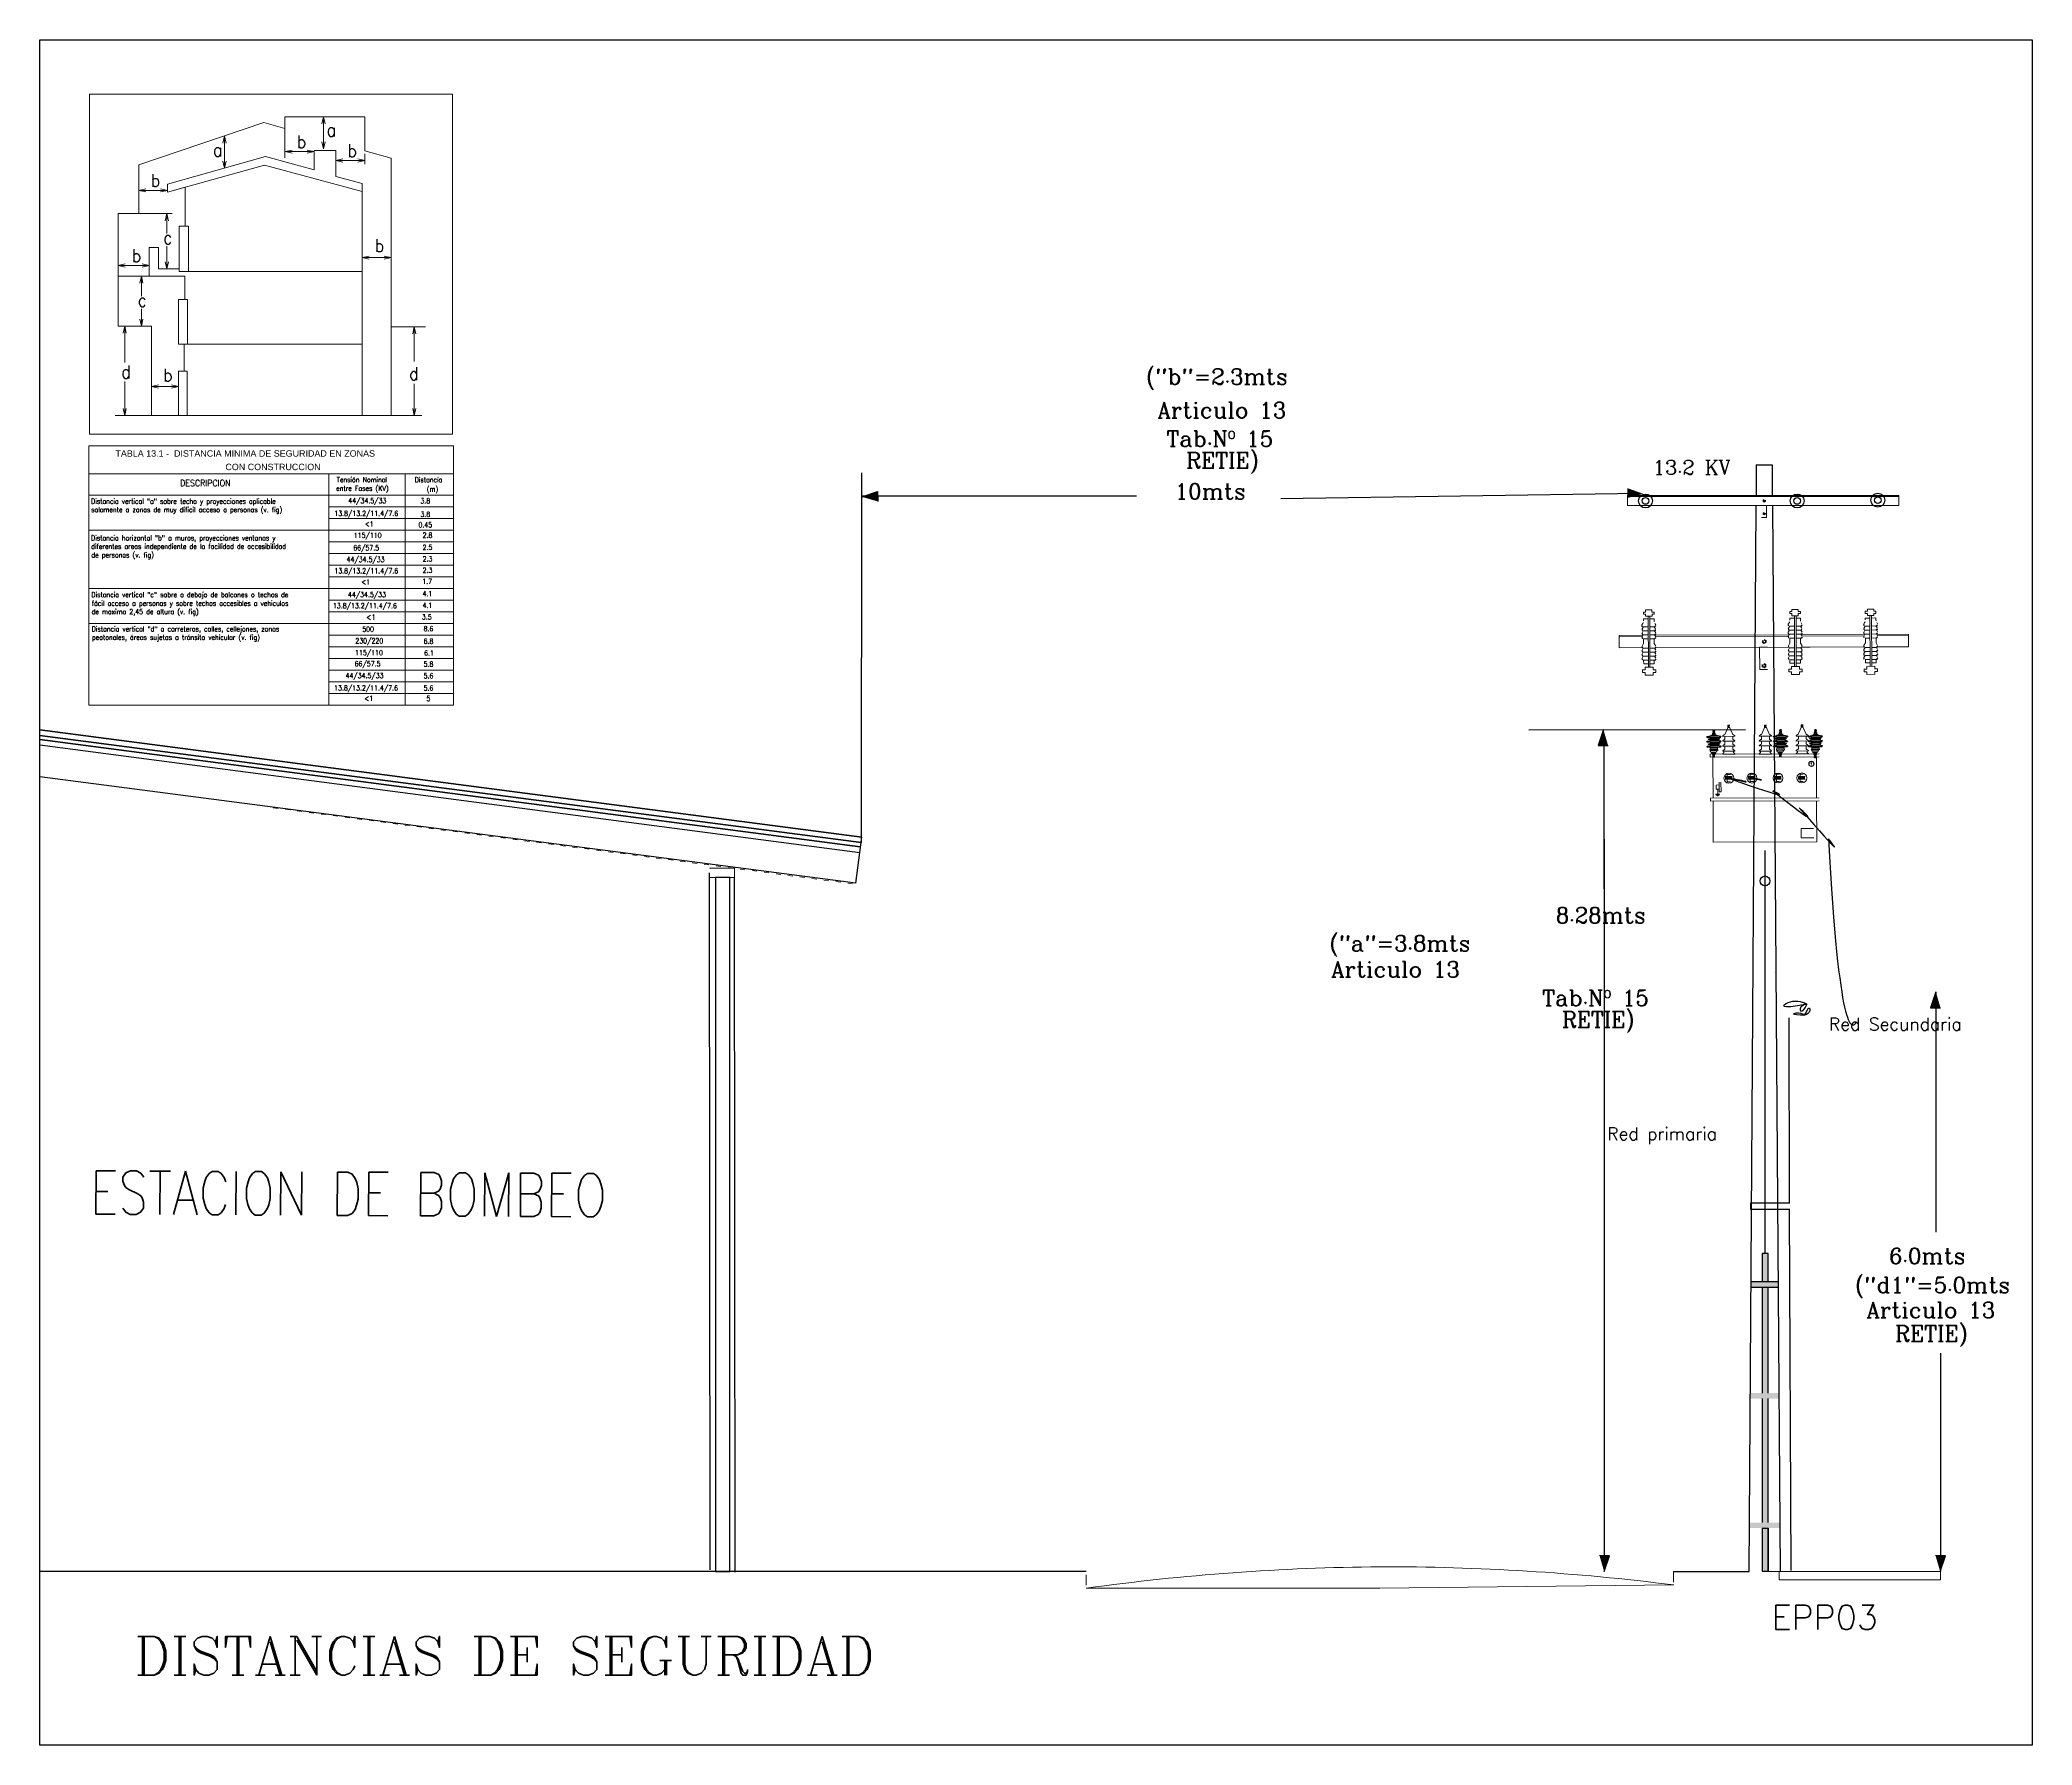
# Model space of a CAD drawing. Header units: millimetres. Extents: x 0 to 13122405194, y 0 to 58356550662.
# Drawn here: x 13122387131.3 to 13122387255, y 58356545506.6 to 58356545612.5 of the extents above; entities that cross this region are included whole.
import ezdxf

# ---------------------------------------------------------------- set-up
doc = ezdxf.new("R2010")
doc.units = ezdxf.units.MM
doc.linetypes.add('ACAD_ISO03W100', pattern=[30, 12, -18])
doc.linetypes.add('LÍNEAS_OCULTAS', pattern=[0.375, 0.25, -0.125])
for name, color, linetype in [('0.muros', 7, 'Continuous'), ('Capa2', 2, 'Continuous'), ('FORMATO', 7, 'Continuous'), ('MUROS', 5, 'Continuous'), ('PUERTAS', 151, 'Continuous'), ('textos', 6, 'Continuous')]:
    doc.layers.add(name, color=color, linetype=linetype)
for name, color, linetype, lineweight in [('Muro Bajo', 42, 'Continuous', 40), ('primer plano', 2, 'Continuous', 40), ('proyeccion', 30, 'ACAD_ISO03W100', 9), ('VIDRIO', 141, 'Continuous', 13)]:
    doc.layers.add(name, color=color, linetype=linetype, lineweight=lineweight)
doc.styles.add('ROMANS', font='romans.shx', dxfattribs={"height": 0.4})
doc.styles.add('ROMANS-DELGADO', font='romans.shx', dxfattribs={"width": 0.8})
doc.styles.add('SIMPLEX', font='simplex.shx', dxfattribs={"height": 150})
doc.styles.get("Standard").update_dxf_attribs({"font": 'arial.ttf'})
doc.styles.add('style3', font='romanc.shx', dxfattribs={"height": 4})
doc.dimstyles.new('TC-20-60', dxfattribs={"dimtxt": 0.032, "dimasz": 0.016, "dimexe": 0.02, "dimexo": 0.035, "dimgap": 0.01, "dimtad": 1, "dimzin": 4, "dimdsep": 46, "dimtxsty": 'ROMANS-DELGADO', "dimblk": 'DOT', "dimcen": 0, "dimclrd": 256, "dimclre": 256, "dimclrt": 2, "dimadec": 0, "dimazin": 0, "dimtfac": 1, "dimtofl": 0, "dimtmove": 2, "dimatfit": 3, "dimfxl": 0.035, "dimfxlon": 1, "dimtolj": 1, "dimtzin": 0, "dimarcsym": 0})

# ---------------------------------------------------------------- blocks, each defined once
blk = doc.blocks.new('CAMPANA')
at = {"color": 7}
for p, q in [((-49, -6), (-25, 0)), ((49, -6), (25, 0)), ((49, -10), (-49, -10))]:
    blk.add_line(p, q, dxfattribs=at)
at = {"color": 7, "ltscale": 0.5}
blk.add_line((-25, 0), (25, 0), dxfattribs=at)
at = {"color": 7}
for centre, start, end in [((-48, -8), 113.4431, 245.6693), ((48, -8), 293.4431, 66.5569)]:
    blk.add_arc(centre, 2.31, start, end, dxfattribs=at)
blk = doc.blocks.new('*D90')
at = {"lineweight": -2, "transparency": 16777216}
blk.add_line((13122391792.61135, 58356547659.81078), (13122391792.61322, 58356547659.84573), dxfattribs=at)
at = {"layer": 'Defpoints', "color": 0, "transparency": 16777216}
for p in [(13122391792.58397, 58356547659.26158), (13122391792.61322, 58356547659.51756), (0, 0)]:
    blk.add_point(p, dxfattribs=at)
at = {"color": 2, "transparency": 16777216, "insert": (13122391792.58723, 58356547659.68662), "char_height": 0.032, "attachment_point": 5, "rotation": 90, "style": 'ROMANS-DELGADO'}
blk.add_mtext('\\A1;13122391792.58', dxfattribs=at)
blk = doc.blocks.new('_DOT')
at = {"color": 0, "linetype": 'ByBlock'}
blk.add_line((-0.5, 0), (-1, 0), dxfattribs=at)
at = {"color": 0, "linetype": 'ByBlock', "const_width": 0.5}
blk.add_lwpolyline([(-0.25, 0, 1), (0.25, 0, 1)], format="xyb", close=True, dxfattribs=at)
blk = doc.blocks.new('*D91')
at = {"lineweight": -2, "transparency": 16777216}
blk.add_line((13122391793.1024, 58356547659.20188), (13122391793.13714, 58356547659.19759), dxfattribs=at)
at = {"layer": 'Defpoints', "color": 0, "transparency": 16777216}
for p in [(13122391792.58399, 58356547659.26164), (13122391792.80531, 58356547659.19759), (0, 0)]:
    blk.add_point(p, dxfattribs=at)
at = {"color": 2, "transparency": 16777216, "insert": (13122391792.97622, 58356547659.22359), "char_height": 0.032, "attachment_point": 5, "style": 'ROMANS-DELGADO'}
blk.add_mtext('\\A1;58356547659.26', dxfattribs=at)
blk = doc.blocks.new('*D92')
at = {"lineweight": -2, "transparency": 16777216}
blk.add_line((13122391830.47025, 58356547671.15835), (13122391830.46899, 58356547671.19333), dxfattribs=at)
at = {"layer": 'Defpoints', "color": 0, "transparency": 16777216}
for p in [(13122391830.46899, 58356547670.86638), (13122391830.48684, 58356547670.6612), (0, 0)]:
    blk.add_point(p, dxfattribs=at)
at = {"color": 2, "transparency": 16777216, "insert": (13122391830.443, 58356547671.03484), "char_height": 0.032, "attachment_point": 5, "rotation": 90, "style": 'ROMANS-DELGADO'}
blk.add_mtext('\\A1;13122391830.49', dxfattribs=at)
blk = doc.blocks.new('*D93')
at = {"lineweight": -2, "transparency": 16777216}
blk.add_line((13122391830.96733, 58356547670.5443), (13122391831.00121, 58356547670.53551), dxfattribs=at)
at = {"layer": 'Defpoints', "color": 0, "transparency": 16777216}
for p in [(13122391830.48653, 58356547670.65998), (13122391830.66938, 58356547670.53551), (0, 0)]:
    blk.add_point(p, dxfattribs=at)
at = {"color": 2, "transparency": 16777216, "insert": (13122391830.8403, 58356547670.56151), "char_height": 0.032, "attachment_point": 5, "style": 'ROMANS-DELGADO'}
blk.add_mtext('\\A1;58356547670.66', dxfattribs=at)
blk = doc.blocks.new('*D94')
at = {"lineweight": -2, "transparency": 16777216}
blk.add_line((13122391876.57101, 58356547684.03751), (13122391876.57139, 58356547684.07251), dxfattribs=at)
at = {"layer": 'Defpoints', "color": 0, "transparency": 16777216}
for p in [(13122391876.56645, 58356547683.58219), (13122391876.57139, 58356547683.74434), (0, 0)]:
    blk.add_point(p, dxfattribs=at)
at = {"color": 2, "transparency": 16777216, "insert": (13122391876.5454, 58356547683.91341), "char_height": 0.032, "attachment_point": 5, "rotation": 90, "style": 'ROMANS-DELGADO'}
blk.add_mtext('\\A1;13122391876.57', dxfattribs=at)
blk = doc.blocks.new('*D95')
at = {"lineweight": -2, "transparency": 16777216}
blk.add_line((13122391877.02594, 58356547683.5768), (13122391877.06094, 58356547683.57635), dxfattribs=at)
at = {"layer": 'Defpoints', "color": 0, "transparency": 16777216}
for p in [(13122391876.56646, 58356547683.58225), (13122391876.72911, 58356547683.57635), (0, 0)]:
    blk.add_point(p, dxfattribs=at)
at = {"color": 2, "transparency": 16777216, "insert": (13122391876.90003, 58356547683.60235), "char_height": 0.032, "attachment_point": 5, "style": 'ROMANS-DELGADO'}
blk.add_mtext('\\A1;58356547683.58', dxfattribs=at)
blk = doc.blocks.new('*D96')
at = {"lineweight": -2, "transparency": 16777216}
blk.add_line((13122391847.20571, 58356547658.18855), (13122391847.20669, 58356547658.22354), dxfattribs=at)
at = {"layer": 'Defpoints', "color": 0, "transparency": 16777216}
for p in [(13122391847.20669, 58356547657.89659), (13122391847.19185, 58356547657.65804), (0, 0)]:
    blk.add_point(p, dxfattribs=at)
at = {"color": 2, "transparency": 16777216, "insert": (13122391847.1807, 58356547658.06506), "char_height": 0.032, "attachment_point": 5, "rotation": 90, "style": 'ROMANS-DELGADO'}
blk.add_mtext('\\A1;13122391847.19', dxfattribs=at)
blk = doc.blocks.new('*D97')
at = {"lineweight": -2, "transparency": 16777216}
blk.add_line((13122391847.71293, 58356547657.55618), (13122391847.74721, 58356547657.5491), dxfattribs=at)
at = {"layer": 'Defpoints', "color": 0, "transparency": 16777216}
for p in [(13122391847.1915, 58356547657.65663), (13122391847.41538, 58356547657.5491), (0, 0)]:
    blk.add_point(p, dxfattribs=at)
at = {"color": 2, "transparency": 16777216, "insert": (13122391847.5863, 58356547657.5751), "char_height": 0.032, "attachment_point": 5, "style": 'ROMANS-DELGADO'}
blk.add_mtext('\\A1;58356547657.66', dxfattribs=at)
blk = doc.blocks.new('*D98')
at = {"lineweight": -2, "transparency": 16777216}
blk.add_line((13122391851.56101, 58356547695.33419), (13122391851.5671, 58356547695.36866), dxfattribs=at)
at = {"layer": 'Defpoints', "color": 0, "transparency": 16777216}
for p in [(13122391851.5671, 58356547695.04171), (13122391851.49037, 58356547694.89902), (0, 0)]:
    blk.add_point(p, dxfattribs=at)
at = {"color": 2, "transparency": 16777216, "insert": (13122391851.54111, 58356547695.21017), "char_height": 0.032, "attachment_point": 5, "rotation": 90, "style": 'ROMANS-DELGADO'}
blk.add_mtext('\\A1;13122391851.49', dxfattribs=at)
blk = doc.blocks.new('*D99')
at = {"lineweight": -2, "transparency": 16777216}
blk.add_line((13122391852.04757, 58356547694.87252), (13122391852.08253, 58356547694.87074), dxfattribs=at)
at = {"layer": 'Defpoints', "color": 0, "transparency": 16777216}
for p in [(13122391851.49039, 58356547694.89908), (13122391851.7507, 58356547694.87074), (0, 0)]:
    blk.add_point(p, dxfattribs=at)
at = {"color": 2, "transparency": 16777216, "insert": (13122391851.92161, 58356547694.89674), "char_height": 0.032, "attachment_point": 5, "style": 'ROMANS-DELGADO'}
blk.add_mtext('\\A1;58356547694.90', dxfattribs=at)

msp = doc.modelspace()

# ---------------------------------------------------------------- hatches: boundary and pattern name
at = {"ltscale": 0.003}
for color, points in [(256, [(13122387183.32941, 58356545584.46857), (13122387183.33872, 58356545583.85272), (13122387182.34436, 58356545584.14149)]), (7, [(13122387229.90644, 58356545584.67669), (13122387229.88249, 58356545584.06126), (13122387230.88343, 58356545584.32619)]), (256, [(13122387228.08882, 58356545568.69482), (13122387228.70467, 58356545568.68552), (13122387228.41591, 58356545569.67987)]), (256, [(13122387248.73752, 58356545552.39665), (13122387249.35337, 58356545552.38739), (13122387249.06461, 58356545553.38177)]), (256, [(13122387228.78628, 58356545518.35326), (13122387228.17043, 58356545518.36253), (13122387228.45919, 58356545517.36819)]), (256, [(13122387249.66059, 58356545518.3532), (13122387249.04476, 58356545518.36253), (13122387249.33351, 58356545517.36819)])]:
    msp.add_hatch(color=color, dxfattribs=at).paths.add_polyline_path(points)
at = {"lineweight": 9}
for color, points in [(7, [(13122387236.26242, 58356545569.95339), (13122387236.13708, 58356545569.95284), (13122387236.13761, 58356545569.80423), (13122387236.26295, 58356545569.80468)]), (7, [(13122387238.53651, 58356545569.96159), (13122387238.41117, 58356545569.96114), (13122387238.41171, 58356545569.81243), (13122387238.53705, 58356545569.81281)]), (7, [(13122387240.8245, 58356545569.96983), (13122387240.69918, 58356545569.96935), (13122387240.69972, 58356545569.82066), (13122387240.82503, 58356545569.82105)]), (256, [(13122387236.41209, 58356545566.75699), (13122387235.99486, 58356545566.75549), (13122387235.99545, 58356545566.58742), (13122387236.41269, 58356545566.58892)]), (256, [(13122387237.84107, 58356545566.76215), (13122387237.42383, 58356545566.76067), (13122387237.42443, 58356545566.59258), (13122387237.84166, 58356545566.59402)]), (256, [(13122387239.46434, 58356545566.76798), (13122387239.04709, 58356545566.76644), (13122387239.04768, 58356545566.59837), (13122387239.46494, 58356545566.59995)]), (256, [(13122387240.94412, 58356545566.77333), (13122387240.52687, 58356545566.7718), (13122387240.52748, 58356545566.60376), (13122387240.94473, 58356545566.60523)])]:
    msp.add_hatch(color=color, dxfattribs=at).paths.add_polyline_path(points)
at = {"ltscale": 2}
h = msp.add_hatch(color=256, dxfattribs=at)
h.paths.add_polyline_path([(13122387238.44188, 58356545560.5834), (13122387238.44188, 58356545559.96484, 0.424404237), (13122387238.76208, 58356545560.27409, 0.424404237)])
h.paths.add_polyline_path([(13122387238.44188, 58356545560.5834, 0.404095795), (13122387238.14312, 58356545560.27409, 0.404095795), (13122387238.44188, 58356545559.96484)])
for points in [[(13122387238.65052, 58356545537.13525), (13122387238.26885, 58356545537.13525), (13122387238.26885, 58356545535.36206), (13122387238.65052, 58356545535.36206)], [(13122387238.65052, 58356545535.0181), (13122387238.26885, 58356545535.0181), (13122387238.26885, 58356545528.4641), (13122387238.65052, 58356545528.4641)], [(13122387238.65052, 58356545528.12018), (13122387238.26885, 58356545528.12018), (13122387238.26885, 58356545520.41597), (13122387238.65052, 58356545520.41597)], [(13122387238.65052, 58356545520.07198), (13122387238.26885, 58356545520.07198), (13122387238.26885, 58356545517.36819), (13122387238.65052, 58356545517.36819)]]:
    msp.add_hatch(color=7).paths.add_polyline_path(points)
h = msp.add_hatch(color=7, dxfattribs=at)
h.paths.add_polyline_path([(13122387239.30547, 58356545528.4641), (13122387237.54791, 58356545528.4641), (13122387237.54535, 58356545528.12018), (13122387239.30802, 58356545528.12018)])
h.paths.add_polyline_path([(13122387239.25423, 58356545535.36206), (13122387237.59913, 58356545535.36206), (13122387237.59659, 58356545535.0181), (13122387239.2568, 58356545535.0181)])
h.paths.add_polyline_path([(13122387239.36523, 58356545520.41597), (13122387237.48813, 58356545520.41597), (13122387237.48558, 58356545520.07198), (13122387239.3678, 58356545520.07198)])

# ---------------------------------------------------------------- linework, layer by layer
at = {"color": 7, "lineweight": 9}
for p, q in [((13122387148.90723, 58356545607.74836), (13122387148.81054, 58356545607.31119)), ((13122387148.90723, 58356545607.74836), (13122387149.00388, 58356545607.31119)), ((13122387148.90723, 58356545607.74836), (13122387148.90729, 58356545605.75365)), ((13122387142.75718, 58356545606.55618), (13122387142.6605, 58356545606.11898)), ((13122387142.75718, 58356545606.55618), (13122387142.85385, 58356545606.11898)), ((13122387142.75718, 58356545606.55618), (13122387142.75725, 58356545604.56132)), ((13122387148.90729, 58356545605.75365), (13122387148.81059, 58356545606.19076)), ((13122387148.90729, 58356545605.75365), (13122387149.00397, 58356545606.19076)), ((13122387142.75725, 58356545604.56132), (13122387142.66056, 58356545604.99868)), ((13122387142.75725, 58356545604.56132), (13122387142.85389, 58356545604.99868)), ((13122387146.52354, 58356545605.58527), (13122387146.96078, 58356545605.68182)), ((13122387146.52354, 58356545605.58527), (13122387148.3321, 58356545605.58527)), ((13122387146.52354, 58356545605.58527), (13122387146.96078, 58356545605.48856)), ((13122387148.3321, 58356545605.58527), (13122387147.89487, 58356545605.68182)), ((13122387148.3321, 58356545605.58527), (13122387147.89487, 58356545605.48856)), ((13122387149.66663, 58356545605.0338), (13122387150.10387, 58356545605.13038)), ((13122387149.66663, 58356545605.0338), (13122387151.47519, 58356545605.0338)), ((13122387149.66663, 58356545605.0338), (13122387150.10387, 58356545604.93719)), ((13122387151.47519, 58356545605.0338), (13122387151.03797, 58356545605.13038)), ((13122387151.47519, 58356545605.0338), (13122387151.03797, 58356545604.93719)), ((13122387151.47729, 58356545605.44882), (13122387151.47729, 58356545604.7952)), ((13122387137.44401, 58356545603.17666), (13122387137.88125, 58356545603.27327)), ((13122387137.44401, 58356545603.17666), (13122387139.21726, 58356545603.17666)), ((13122387137.44401, 58356545603.17666), (13122387137.88125, 58356545603.08005)), ((13122387139.21726, 58356545603.17666), (13122387138.78004, 58356545603.27327)), ((13122387139.21726, 58356545603.17666), (13122387138.78004, 58356545603.08005)), ((13122387139.17873, 58356545601.73233), (13122387139.08206, 58356545601.2951)), ((13122387139.17873, 58356545601.73233), (13122387139.27541, 58356545601.2951)), ((13122387139.17873, 58356545601.73233), (13122387139.17873, 58356545600.5009)), ((13122387136.14353, 58356545598.50921), (13122387136.58077, 58356545598.60578)), ((13122387138.08119, 58356545598.50921), (13122387137.64395, 58356545598.60578)), ((13122387139.17873, 58356545598.3081), (13122387139.08206, 58356545598.7453)), ((13122387139.17873, 58356545599.70551), (13122387139.17873, 58356545598.3081)), ((13122387139.17873, 58356545598.3081), (13122387139.27541, 58356545598.7453)), ((13122387151.30106, 58356545598.99806), (13122387151.73829, 58356545599.09473)), ((13122387151.30106, 58356545598.99806), (13122387153.10962, 58356545598.99806)), ((13122387151.30106, 58356545598.99806), (13122387151.73829, 58356545598.90151)), ((13122387153.10962, 58356545598.99806), (13122387152.67238, 58356545599.09473)), ((13122387153.10962, 58356545598.99806), (13122387152.67238, 58356545598.90151)), ((13122387136.14353, 58356545598.50921), (13122387138.08119, 58356545598.50921)), ((13122387136.14353, 58356545598.50921), (13122387136.58077, 58356545598.41253)), ((13122387137.59355, 58356545597.84533), (13122387137.49687, 58356545597.4081)), ((13122387137.59355, 58356545597.84533), (13122387137.69022, 58356545597.4081)), ((13122387137.59355, 58356545597.84533), (13122387137.59355, 58356545596.61396)), ((13122387138.08119, 58356545598.50921), (13122387137.64395, 58356545598.41253)), ((13122387137.59355, 58356545594.74779), (13122387137.49687, 58356545595.18505)), ((13122387137.59355, 58356545595.81858), (13122387137.59355, 58356545594.74779)), ((13122387137.59355, 58356545594.74779), (13122387137.69022, 58356545595.18505)), ((13122387136.56444, 58356545594.74779), (13122387136.46777, 58356545594.31052)), ((13122387136.56444, 58356545594.74779), (13122387136.66112, 58356545594.31052)), ((13122387136.56444, 58356545594.74779), (13122387136.56444, 58356545592.49372)), ((13122387154.54448, 58356545594.70648), (13122387154.44779, 58356545594.26938)), ((13122387154.54448, 58356545594.70648), (13122387154.54448, 58356545592.54829)), ((13122387154.54448, 58356545594.70648), (13122387154.64116, 58356545594.26938)), ((13122387136.56444, 58356545591.30071), (13122387136.56444, 58356545589.1917)), ((13122387154.54448, 58356545591.15639), (13122387154.54448, 58356545589.1917)), ((13122387138.22062, 58356545590.99502), (13122387138.65786, 58356545591.09169)), ((13122387138.22062, 58356545590.99502), (13122387139.90616, 58356545590.99502)), ((13122387138.22062, 58356545590.99502), (13122387138.65786, 58356545590.89841)), ((13122387139.90616, 58356545590.99502), (13122387139.46892, 58356545591.09169)), ((13122387139.90616, 58356545590.99502), (13122387139.46892, 58356545590.89841)), ((13122387136.56444, 58356545589.1917), (13122387136.46777, 58356545589.62901)), ((13122387136.56444, 58356545589.1917), (13122387136.66112, 58356545589.62901)), ((13122387154.54448, 58356545589.1917), (13122387154.44779, 58356545589.62901)), ((13122387154.54448, 58356545589.1917), (13122387154.64116, 58356545589.62901)), ((13122387229.91996, 58356545583.5909), (13122387229.91996, 58356545584.22167)), ((13122387246.76496, 58356545584.22167), (13122387229.91996, 58356545584.22167)), ((13122387229.91996, 58356545584.1537), (13122387246.76496, 58356545584.1537)), ((13122387246.76496, 58356545583.5909), (13122387246.76496, 58356545584.22167)), ((13122387229.91996, 58356545583.5909), (13122387246.76496, 58356545583.5909)), ((13122387230.90171, 58356545576.98138, -636.30198), (13122387231.03428, 58356545576.98186, -636.30198)), ((13122387231.03476, 58356545576.8493, -636.30198), (13122387230.90219, 58356545576.84875, -636.30198)), ((13122387231.19476, 58356545576.56043, -636.30198), (13122387230.90322, 58356545576.55937, -636.30198)), ((13122387230.90322, 58356545576.55972, -636.30198), (13122387230.90366, 58356545576.43838, -636.30198)), ((13122387231.43155, 58356545577.11584, -636.30198), (13122387231.03382, 58356545577.11436, -636.30198)), ((13122387231.03428, 58356545576.98186, -636.30198), (13122387231.03382, 58356545577.11436, -636.30198)), ((13122387231.03523, 58356545576.71661, -636.30198), (13122387231.03476, 58356545576.8493, -636.30198)), ((13122387231.43298, 58356545576.71812, -636.30198), (13122387231.03523, 58356545576.71661, -636.30198)), ((13122387231.19419, 58356545576.71719, -636.30198), (13122387231.20557, 58356545573.55895, -636.30198)), ((13122387231.29064, 58356545576.71758, -636.30198), (13122387231.30202, 58356545573.55933, -636.30198)), ((13122387231.56613, 58356545576.56184, -636.30198), (13122387231.2912, 58356545576.56081, -636.30198)), ((13122387231.43203, 58356545576.98328, -636.30198), (13122387231.43155, 58356545577.11584, -636.30198)), ((13122387231.56462, 58356545576.98376, -636.30198), (13122387231.43203, 58356545576.98328, -636.30198)), ((13122387231.43252, 58356545576.85072, -636.30198), (13122387231.56509, 58356545576.85116, -636.30198)), ((13122387231.43298, 58356545576.71812, -636.30198), (13122387231.43252, 58356545576.85072, -636.30198)), ((13122387231.56613, 58356545576.56216, -636.30198), (13122387231.56656, 58356545576.44081, -636.30198)), ((13122387239.89885, 58356545576.21923, -636.30198), (13122387239.9481, 58356545576.30524, -636.30198)), ((13122387239.98994, 58356545577.01404, -636.30198), (13122387240.12253, 58356545577.01452, -636.30198)), ((13122387240.123, 58356545576.88199, -636.30198), (13122387239.99042, 58356545576.88148, -636.30198)), ((13122387240.28298, 58356545576.59312, -636.30198), (13122387239.99148, 58356545576.59212, -636.30198)), ((13122387239.99148, 58356545576.59248, -636.30198), (13122387239.99191, 58356545576.47112, -636.30198)), ((13122387240.51978, 58356545577.14856, -636.30198), (13122387240.12205, 58356545577.14708, -636.30198)), ((13122387240.12253, 58356545577.01452, -636.30198), (13122387240.12205, 58356545577.14708, -636.30198)), ((13122387240.12349, 58356545576.74933, -636.30198), (13122387240.123, 58356545576.88199, -636.30198)), ((13122387240.52123, 58356545576.7508, -636.30198), (13122387240.12349, 58356545576.74933, -636.30198)), ((13122387240.28244, 58356545576.74997, -636.30198), (13122387240.29381, 58356545573.59164, -636.30198)), ((13122387240.37889, 58356545576.75032, -636.30198), (13122387240.39026, 58356545573.59202, -636.30198)), ((13122387240.65438, 58356545576.59456, -636.30198), (13122387240.37946, 58356545576.5935, -636.30198)), ((13122387240.52027, 58356545577.01599, -636.30198), (13122387240.51978, 58356545577.14856, -636.30198)), ((13122387240.65285, 58356545577.01641, -636.30198), (13122387240.52027, 58356545577.01599, -636.30198)), ((13122387240.52075, 58356545576.8834, -636.30198), (13122387240.65333, 58356545576.88388, -636.30198)), ((13122387240.52123, 58356545576.7508, -636.30198), (13122387240.52075, 58356545576.8834, -636.30198)), ((13122387240.65436, 58356545576.59488, -636.30198), (13122387240.65479, 58356545576.47353, -636.30198)), ((13122387240.74967, 58356545576.22227, -636.30198), (13122387240.6998, 58356545576.30793, -636.30198)), ((13122387244.58926, 58356545576.23612, -636.30198), (13122387244.63851, 58356545576.32216, -636.30198)), ((13122387244.68144, 58356545577.03096, -636.30198), (13122387244.81403, 58356545577.03144, -636.30198)), ((13122387244.97449, 58356545576.61042, -636.30198), (13122387244.68188, 58356545576.60933, -636.30198)), ((13122387244.68188, 58356545576.60933, -636.30198), (13122387244.68233, 58356545576.48801, -636.30198)), ((13122387244.81451, 58356545576.89881, -636.30198), (13122387244.68192, 58356545576.89839, -636.30198)), ((13122387245.2113, 58356545577.16547, -636.30198), (13122387244.81355, 58356545577.16406, -636.30198)), ((13122387244.81403, 58356545577.03144, -636.30198), (13122387244.81355, 58356545577.16406, -636.30198)), ((13122387244.81499, 58356545576.76624, -636.30198), (13122387244.81451, 58356545576.89881, -636.30198)), ((13122387245.21272, 58356545576.76772, -636.30198), (13122387244.81499, 58356545576.76624, -636.30198)), ((13122387244.97394, 58356545576.76682, -636.30198), (13122387244.9853, 58356545573.60856, -636.30198)), ((13122387245.07038, 58356545576.7672, -636.30198), (13122387245.08174, 58356545573.60894, -636.30198)), ((13122387245.3448, 58356545576.61173, -636.30198), (13122387245.07095, 58356545576.61074, -636.30198)), ((13122387245.21176, 58356545577.03288, -636.30198), (13122387245.2113, 58356545577.16547, -636.30198)), ((13122387245.34434, 58356545577.03333, -636.30198), (13122387245.21176, 58356545577.03288, -636.30198)), ((13122387245.21224, 58356545576.90031, -636.30198), (13122387245.34482, 58356545576.90073, -636.30198)), ((13122387245.21272, 58356545576.76772, -636.30198), (13122387245.21224, 58356545576.90031, -636.30198)), ((13122387245.3448, 58356545576.61173, -636.30198), (13122387245.34522, 58356545576.49045, -636.30198)), ((13122387245.44009, 58356545576.2392, -636.30198), (13122387245.39023, 58356545576.32488, -636.30198)), ((13122387229.39236, 58356545575.53398, -636.30198), (13122387230.86938, 58356545575.53924, -636.30198)), ((13122387229.39513, 58356545574.76507, -636.30198), (13122387229.39236, 58356545575.53398, -636.30198)), ((13122387230.8106, 58356545576.18655, -636.30198), (13122387230.85984, 58356545576.27255, -636.30198)), ((13122387230.8124, 58356545575.68981, -636.30198), (13122387230.88372, 58356545575.81446, -636.30198)), ((13122387230.8133, 58356545575.44131, -636.30198), (13122387230.8846, 58356545575.56583, -636.30198)), ((13122387230.82545, 58356545575.94299, -636.30198), (13122387230.90502, 58356545576.06344, -636.30198)), ((13122387231.19654, 58356545576.06363, -636.30198), (13122387230.88282, 58356545576.06254, -636.30198)), ((13122387231.19833, 58356545575.56696, -636.30198), (13122387230.88461, 58356545575.56583, -636.30198)), ((13122387231.19922, 58356545575.31843, -636.30198), (13122387230.88549, 58356545575.31724, -636.30198)), ((13122387231.19744, 58356545575.81555, -636.30198), (13122387230.89489, 58356545575.81446, -636.30198)), ((13122387230.90771, 58356545575.31734, -636.30198), (13122387230.90877, 58356545575.01773, -636.30198)), ((13122387231.59012, 58356545576.06504, -636.30198), (13122387231.29298, 58356545576.06398, -636.30198)), ((13122387231.57983, 58356545575.81696, -636.30198), (13122387231.29389, 58356545575.81593, -636.30198)), ((13122387231.59191, 58356545575.56843, -636.30198), (13122387231.29478, 58356545575.56734, -636.30198)), ((13122387231.59282, 58356545575.3198, -636.30198), (13122387231.29568, 58356545575.31875, -636.30198)), ((13122387231.64833, 58356545575.94593, -636.30198), (13122387231.56791, 58356545576.06581, -636.30198)), ((13122387231.57059, 58356545575.31971, -636.30198), (13122387231.57168, 58356545575.02007, -636.30198)), ((13122387231.66322, 58356545575.69295, -636.30198), (13122387231.59102, 58356545575.81702, -636.30198)), ((13122387231.66412, 58356545575.44429, -636.30198), (13122387231.59192, 58356545575.56837, -636.30198)), ((13122387231.60731, 58356545575.54193, -636.30198), (13122387239.90141, 58356545575.57176, -636.30198)), ((13122387231.66144, 58356545576.18959, -636.30198), (13122387231.61157, 58356545576.27518, -636.30198)), ((13122387239.90063, 58356545575.72256, -636.30198), (13122387239.97194, 58356545575.84721, -636.30198)), ((13122387239.90141, 58356545575.57176, -636.30198), (13122387239.95764, 58356545575.57198, -636.30198)), ((13122387239.90152, 58356545575.47403, -636.30198), (13122387239.97284, 58356545575.59852, -636.30198)), ((13122387239.90364, 58356545574.88737, -636.30198), (13122387239.99702, 58356545575.05045, -636.30198)), ((13122387239.91368, 58356545575.97567, -636.30198), (13122387239.99325, 58356545576.09618, -636.30198)), ((13122387240.28479, 58356545576.09634, -636.30198), (13122387239.97105, 58356545576.09525, -636.30198)), ((13122387240.28658, 58356545575.59967, -636.30198), (13122387239.97284, 58356545575.59852, -636.30198)), ((13122387240.28747, 58356545575.35111, -636.30198), (13122387239.97372, 58356545575.34996, -636.30198)), ((13122387240.28568, 58356545575.84827, -636.30198), (13122387239.98313, 58356545575.84721, -636.30198)), ((13122387239.99593, 58356545575.35005, -636.30198), (13122387239.99702, 58356545575.05045, -636.30198)), ((13122387240.67835, 58356545576.09779, -636.30198), (13122387240.38124, 58356545576.09669, -636.30198)), ((13122387240.66807, 58356545575.84964, -636.30198), (13122387240.38213, 58356545575.84862, -636.30198)), ((13122387240.68015, 58356545575.60108, -636.30198), (13122387240.38301, 58356545575.60006, -636.30198)), ((13122387240.68104, 58356545575.35249, -636.30198), (13122387240.38391, 58356545575.35143, -636.30198)), ((13122387240.73657, 58356545575.97868, -636.30198), (13122387240.65615, 58356545576.09856, -636.30198)), ((13122387240.65884, 58356545575.35246, -636.30198), (13122387240.65993, 58356545575.05285, -636.30198)), ((13122387240.75446, 58356545574.89042, -636.30198), (13122387240.65993, 58356545575.05285, -636.30198)), ((13122387240.75146, 58356545575.72563, -636.30198), (13122387240.67925, 58356545575.84971, -636.30198)), ((13122387240.75236, 58356545575.47707, -636.30198), (13122387240.68015, 58356545575.60108, -636.30198)), ((13122387240.69556, 58356545575.57468, -636.30198), (13122387244.64805, 58356545575.58887, -636.30198)), ((13122387244.59107, 58356545575.73948, -636.30198), (13122387244.66237, 58356545575.86403, -636.30198)), ((13122387244.59195, 58356545575.49095, -636.30198), (13122387244.66326, 58356545575.61544, -636.30198)), ((13122387244.59406, 58356545574.90417, -636.30198), (13122387244.68744, 58356545575.06734, -636.30198)), ((13122387244.60411, 58356545575.99268, -636.30198), (13122387244.68367, 58356545576.11301, -636.30198)), ((13122387244.97628, 58356545576.11324, -636.30198), (13122387244.66146, 58356545576.11208, -636.30198)), ((13122387244.97808, 58356545575.61659, -636.30198), (13122387244.66326, 58356545575.61544, -636.30198)), ((13122387244.97897, 58356545575.368, -636.30198), (13122387244.66417, 58356545575.36687, -636.30198)), ((13122387244.97718, 58356545575.86515, -636.30198), (13122387244.67356, 58356545575.8641, -636.30198)), ((13122387244.68637, 58356545575.36694, -636.30198), (13122387244.68744, 58356545575.06734, -636.30198)), ((13122387245.36878, 58356545576.11468, -636.30198), (13122387245.07273, 58356545576.11359, -636.30198)), ((13122387245.35847, 58356545575.86653, -636.30198), (13122387245.07362, 58356545575.86547, -636.30198)), ((13122387245.37057, 58356545575.61794, -636.30198), (13122387245.07452, 58356545575.61697, -636.30198)), ((13122387245.37147, 58356545575.36938, -636.30198), (13122387245.07542, 58356545575.36829, -636.30198)), ((13122387245.42699, 58356545575.99557, -636.30198), (13122387245.34658, 58356545576.11541, -636.30198)), ((13122387245.34926, 58356545575.36935, -636.30198), (13122387245.35034, 58356545575.06974, -636.30198)), ((13122387245.4449, 58356545574.90728, -636.30198), (13122387245.35034, 58356545575.06974, -636.30198)), ((13122387245.44188, 58356545575.74255, -636.30198), (13122387245.36967, 58356545575.86662, -636.30198)), ((13122387245.44279, 58356545575.494, -636.30198), (13122387245.37057, 58356545575.61794, -636.30198)), ((13122387245.38597, 58356545575.59157, -636.30198), (13122387247.36024, 58356545575.59868, -636.30198)), ((13122387247.36301, 58356545574.8297, -636.30198), (13122387247.36024, 58356545575.59868, -636.30198)), ((13122387230.8167, 58356545574.7701, -636.30198), (13122387229.39513, 58356545574.76507, -636.30198)), ((13122387230.8154, 58356545574.85466, -636.30198), (13122387230.90877, 58356545575.01773, -636.30198)), ((13122387230.81631, 58356545574.60597, -636.30198), (13122387230.8876, 58356545574.73059, -636.30198)), ((13122387230.81719, 58356545574.35744, -636.30198), (13122387230.88849, 58356545574.48203, -636.30198)), ((13122387230.81808, 58356545574.10885, -636.30198), (13122387230.88941, 58356545574.23337, -636.30198)), ((13122387231.20134, 58356545574.73174, -636.30198), (13122387230.88761, 58356545574.73059, -636.30198)), ((13122387231.20224, 58356545574.48309, -636.30198), (13122387230.88851, 58356545574.48203, -636.30198)), ((13122387231.20313, 58356545574.23453, -636.30198), (13122387230.88941, 58356545574.23337, -636.30198)), ((13122387231.20403, 58356545573.98593, -636.30198), (13122387230.89029, 58356545573.98481, -636.30198)), ((13122387230.91418, 58356545573.98013, -636.30198), (13122387230.91493, 58356545573.76999, -636.30198)), ((13122387231.59491, 58356545574.73312, -636.30198), (13122387231.2978, 58356545574.73203, -636.30198)), ((13122387231.5958, 58356545574.48456, -636.30198), (13122387231.29869, 58356545574.48347, -636.30198)), ((13122387231.59671, 58356545574.23593, -636.30198), (13122387231.29958, 58356545574.23491, -636.30198)), ((13122387231.5976, 58356545573.98734, -636.30198), (13122387231.30047, 58356545573.98625, -636.30198)), ((13122387231.66623, 58356545574.85761, -636.30198), (13122387231.57168, 58356545575.02007, -636.30198)), ((13122387231.57591, 58356545573.98244, -636.30198), (13122387231.57666, 58356545573.7723, -636.30198)), ((13122387231.66712, 58356545574.60905, -636.30198), (13122387231.59566, 58356545574.73187, -636.30198)), ((13122387231.66801, 58356545574.36049, -636.30198), (13122387231.59582, 58356545574.48456, -636.30198)), ((13122387231.66892, 58356545574.11192, -636.30198), (13122387231.59671, 58356545574.23593, -636.30198)), ((13122387239.90493, 58356545574.80282, -636.30198), (13122387231.66555, 58356545574.77314, -636.30198)), ((13122387239.90453, 58356545574.63872, -636.30198), (13122387239.97584, 58356545574.76331, -636.30198)), ((13122387239.90542, 58356545574.39016, -636.30198), (13122387239.97674, 58356545574.51475, -636.30198)), ((13122387239.90634, 58356545574.1416, -636.30198), (13122387239.97764, 58356545574.26615, -636.30198)), ((13122387240.28958, 58356545574.76446, -636.30198), (13122387239.97584, 58356545574.76331, -636.30198)), ((13122387240.29048, 58356545574.5159, -636.30198), (13122387239.97674, 58356545574.51475, -636.30198)), ((13122387240.29137, 58356545574.2673, -636.30198), (13122387239.97764, 58356545574.26615, -636.30198)), ((13122387240.29226, 58356545574.01868, -636.30198), (13122387239.97852, 58356545574.01752, -636.30198)), ((13122387240.00243, 58356545574.01282, -636.30198), (13122387240.00319, 58356545573.80274, -636.30198)), ((13122387240.68317, 58356545574.76587, -636.30198), (13122387240.38603, 58356545574.76481, -636.30198)), ((13122387240.68405, 58356545574.51731, -636.30198), (13122387240.38693, 58356545574.51622, -636.30198)), ((13122387240.68494, 58356545574.26871, -636.30198), (13122387240.38783, 58356545574.26765, -636.30198)), ((13122387240.68584, 58356545574.02006, -636.30198), (13122387240.38873, 58356545574.01907, -636.30198)), ((13122387240.66416, 58356545574.01522, -636.30198), (13122387240.6649, 58356545573.80505, -636.30198)), ((13122387240.75537, 58356545574.64186, -636.30198), (13122387240.6839, 58356545574.76456, -636.30198)), ((13122387240.75627, 58356545574.39323, -636.30198), (13122387240.68405, 58356545574.51731, -636.30198)), ((13122387240.75715, 58356545574.14465, -636.30198), (13122387240.68494, 58356545574.26871, -636.30198)), ((13122387241.25175, 58356545574.80766, -636.30198), (13122387240.75379, 58356545574.80589, -636.30198)), ((13122387244.59536, 58356545574.81973, -636.30198), (13122387241.25175, 58356545574.80766, -636.30198)), ((13122387244.59496, 58356545574.65561, -636.30198), (13122387244.66626, 58356545574.78023, -636.30198)), ((13122387244.59584, 58356545574.40704, -636.30198), (13122387244.66716, 58356545574.53166, -636.30198)), ((13122387244.59675, 58356545574.15849, -636.30198), (13122387244.66806, 58356545574.28297, -636.30198)), ((13122387244.66433, 58356545574.77682, -636.30198), (13122387244.66161, 58356545574.78032, -636.30198)), ((13122387244.98108, 58356545574.78138, -636.30198), (13122387244.66628, 58356545574.78023, -636.30198)), ((13122387244.98198, 58356545574.53272, -636.30198), (13122387244.66717, 58356545574.53166, -636.30198)), ((13122387244.98287, 58356545574.28413, -636.30198), (13122387244.66806, 58356545574.28297, -636.30198)), ((13122387244.98375, 58356545574.03557, -636.30198), (13122387244.66896, 58356545574.03442, -636.30198)), ((13122387244.69284, 58356545574.02973, -636.30198), (13122387244.69361, 58356545573.81956, -636.30198)), ((13122387244.98454, 58356545573.82059, -636.30198), (13122387244.69361, 58356545573.81956, -636.30198)), ((13122387245.37358, 58356545574.78272, -636.30198), (13122387245.07753, 58356545574.78167, -636.30198)), ((13122387245.37446, 58356545574.53419, -636.30198), (13122387245.07843, 58356545574.5331, -636.30198)), ((13122387245.37536, 58356545574.28557, -636.30198), (13122387245.07933, 58356545574.28452, -636.30198)), ((13122387245.37626, 58356545574.03701, -636.30198), (13122387245.08022, 58356545574.03595, -636.30198)), ((13122387245.35532, 58356545573.82197, -636.30198), (13122387245.08099, 58356545573.82097, -636.30198)), ((13122387245.35456, 58356545574.03207, -636.30198), (13122387245.35532, 58356545573.82197, -636.30198)), ((13122387245.44579, 58356545574.65871, -636.30198), (13122387245.37434, 58356545574.78141, -636.30198)), ((13122387245.44668, 58356545574.41013, -636.30198), (13122387245.37448, 58356545574.53419, -636.30198)), ((13122387245.44757, 58356545574.16156, -636.30198), (13122387245.37536, 58356545574.28557, -636.30198)), ((13122387247.36301, 58356545574.8297, -636.30198), (13122387245.44421, 58356545574.82275, -636.30198)), ((13122387230.8497, 58356545573.39194, -636.30198), (13122387231.01543, 58356545573.39259, -636.30198)), ((13122387230.8503, 58356545573.22621, -636.30198), (13122387230.8497, 58356545573.39194, -636.30198)), ((13122387231.01602, 58356545573.22679, -636.30198), (13122387230.8503, 58356545573.22621, -636.30198)), ((13122387231.20481, 58356545573.77102, -636.30198), (13122387230.91493, 58356545573.76999, -636.30198)), ((13122387231.512, 58356545573.56001, -636.30198), (13122387231.01484, 58356545573.55825, -636.30198)), ((13122387231.01543, 58356545573.39259, -636.30198), (13122387231.01484, 58356545573.55825, -636.30198)), ((13122387231.01662, 58356545573.06113, -636.30198), (13122387231.01602, 58356545573.22679, -636.30198)), ((13122387231.51379, 58356545573.06282, -636.30198), (13122387231.01662, 58356545573.06113, -636.30198)), ((13122387231.57666, 58356545573.7723, -636.30198), (13122387231.30125, 58356545573.7714, -636.30198)), ((13122387231.5126, 58356545573.39428, -636.30198), (13122387231.512, 58356545573.56001, -636.30198)), ((13122387231.67833, 58356545573.39495, -636.30198), (13122387231.5126, 58356545573.39428, -636.30198)), ((13122387231.51319, 58356545573.22858, -636.30198), (13122387231.67892, 58356545573.22916, -636.30198)), ((13122387231.51379, 58356545573.06282, -636.30198), (13122387231.51319, 58356545573.22858, -636.30198)), ((13122387231.67892, 58356545573.22916, -636.30198), (13122387231.67833, 58356545573.39495, -636.30198)), ((13122387239.93794, 58356545573.42463, -636.30198), (13122387240.10366, 58356545573.4253, -636.30198)), ((13122387239.93854, 58356545573.25893, -636.30198), (13122387239.93794, 58356545573.42463, -636.30198)), ((13122387240.10427, 58356545573.25957, -636.30198), (13122387239.93854, 58356545573.25893, -636.30198)), ((13122387240.29304, 58356545573.80373, -636.30198), (13122387240.00319, 58356545573.80274, -636.30198)), ((13122387240.60024, 58356545573.59279, -636.30198), (13122387240.10307, 58356545573.59097, -636.30198)), ((13122387240.10366, 58356545573.4253, -636.30198), (13122387240.10307, 58356545573.59097, -636.30198)), ((13122387240.10487, 58356545573.09378, -636.30198), (13122387240.10427, 58356545573.25957, -636.30198)), ((13122387240.60204, 58356545573.09557, -636.30198), (13122387240.10487, 58356545573.09378, -636.30198)), ((13122387240.6649, 58356545573.80505, -636.30198), (13122387240.3895, 58356545573.80405, -636.30198)), ((13122387240.60085, 58356545573.42709, -636.30198), (13122387240.60024, 58356545573.59279, -636.30198)), ((13122387240.76657, 58356545573.4276, -636.30198), (13122387240.60085, 58356545573.42709, -636.30198)), ((13122387240.60144, 58356545573.26133, -636.30198), (13122387240.76715, 58356545573.26191, -636.30198)), ((13122387240.60204, 58356545573.09557, -636.30198), (13122387240.60144, 58356545573.26133, -636.30198)), ((13122387240.76715, 58356545573.26191, -636.30198), (13122387240.76657, 58356545573.4276, -636.30198)), ((13122387244.61451, 58356545573.44148, -636.30198), (13122387244.78026, 58356545573.44215, -636.30198)), ((13122387244.61512, 58356545573.27585, -636.30198), (13122387244.61451, 58356545573.44148, -636.30198)), ((13122387244.78085, 58356545573.27636, -636.30198), (13122387244.61512, 58356545573.27585, -636.30198)), ((13122387245.27683, 58356545573.60958, -636.30198), (13122387244.77966, 58356545573.60776, -636.30198)), ((13122387244.78026, 58356545573.44215, -636.30198), (13122387244.77966, 58356545573.60776, -636.30198)), ((13122387244.78145, 58356545573.11066, -636.30198), (13122387244.78085, 58356545573.27636, -636.30198)), ((13122387245.27862, 58356545573.1124, -636.30198), (13122387244.78145, 58356545573.11066, -636.30198)), ((13122387245.27743, 58356545573.44392, -636.30198), (13122387245.27683, 58356545573.60958, -636.30198)), ((13122387245.44314, 58356545573.44446, -636.30198), (13122387245.27743, 58356545573.44392, -636.30198)), ((13122387245.27802, 58356545573.27815, -636.30198), (13122387245.44374, 58356545573.27873, -636.30198)), ((13122387245.27862, 58356545573.1124, -636.30198), (13122387245.27802, 58356545573.27815, -636.30198)), ((13122387245.44374, 58356545573.27873, -636.30198), (13122387245.44314, 58356545573.44446, -636.30198)), ((13122387235.82574, 58356545569.25741, -636.30198), (13122387236.58136, 58356545569.26016, -636.30198)), ((13122387235.82684, 58356545568.95235, -636.30198), (13122387236.58248, 58356545568.95511, -636.30198)), ((13122387235.95373, 58356545569.37251, -636.30198), (13122387236.20367, 58356545569.92103, -636.30198)), ((13122387235.96319, 58356545568.95293, -636.30198), (13122387235.96298, 58356545568.77112, -636.30198)), ((13122387235.96352, 58356545569.25378, -636.30198), (13122387235.96331, 58356545569.07207, -636.30198)), ((13122387236.45263, 58356545569.37183, -636.30198), (13122387236.20367, 58356545569.92103, -636.30198)), ((13122387236.45391, 58356545568.95466, -636.30198), (13122387236.45368, 58356545568.76567, -636.30198)), ((13122387236.45425, 58356545569.25558, -636.30198), (13122387236.45403, 58356545569.06656, -636.30198)), ((13122387238.09984, 58356545569.26567, -636.30198), (13122387238.85546, 58356545569.26833, -636.30198)), ((13122387238.10092, 58356545568.96062, -636.30198), (13122387238.85654, 58356545568.96328, -636.30198)), ((13122387238.22781, 58356545569.38071, -636.30198), (13122387238.47774, 58356545569.92923, -636.30198)), ((13122387238.23727, 58356545568.96104, -636.30198), (13122387238.23706, 58356545568.77938, -636.30198)), ((13122387238.23762, 58356545569.26189, -636.30198), (13122387238.2374, 58356545569.08027, -636.30198)), ((13122387238.72672, 58356545569.38, -636.30198), (13122387238.47774, 58356545569.92923, -636.30198)), ((13122387238.728, 58356545568.96286, -636.30198), (13122387238.72779, 58356545568.77384, -636.30198)), ((13122387238.72835, 58356545569.26375, -636.30198), (13122387238.72812, 58356545569.07479, -636.30198)), ((13122387240.38784, 58356545569.27388, -636.30198), (13122387241.14345, 58356545569.2766, -636.30198)), ((13122387240.38893, 58356545568.96879, -636.30198), (13122387241.14456, 58356545568.97155, -636.30198)), ((13122387240.51582, 58356545569.38895, -636.30198), (13122387240.76576, 58356545569.93753, -636.30198)), ((13122387240.52526, 58356545568.96934, -636.30198), (13122387240.52506, 58356545568.78755, -636.30198)), ((13122387240.52561, 58356545569.27023, -636.30198), (13122387240.5254, 58356545569.08844, -636.30198)), ((13122387241.01471, 58356545569.38824, -636.30198), (13122387240.76576, 58356545569.93753, -636.30198)), ((13122387241.01598, 58356545568.9711, -636.30198), (13122387241.01577, 58356545568.78214, -636.30198)), ((13122387241.01634, 58356545569.27192, -636.30198), (13122387241.01613, 58356545569.08296, -636.30198)), ((13122387235.82613, 58356545568.33183, -636.30198), (13122387236.58175, 58356545568.33456, -636.30198)), ((13122387235.8265, 58356545568.6515, -636.30198), (13122387236.58212, 58356545568.65425, -636.30198)), ((13122387235.82679, 58356545568.15056, -636.30198), (13122387236.58241, 58356545568.15325, -636.30198)), ((13122387235.9031, 58356545568.33215, -636.30198), (13122387235.90343, 58356545568.23785, -636.30198)), ((13122387235.96284, 58356545568.65201, -636.30198), (13122387235.9626, 58356545568.45148, -636.30198)), ((13122387236.45356, 58356545568.6538, -636.30198), (13122387236.45333, 58356545568.44604, -636.30198)), ((13122387236.49915, 58356545568.33427, -636.30198), (13122387236.49949, 58356545568.24003, -636.30198)), ((13122387238.10021, 58356545568.34007, -636.30198), (13122387238.85584, 58356545568.3427, -636.30198)), ((13122387238.10058, 58356545568.65973, -636.30198), (13122387238.85621, 58356545568.66242, -636.30198)), ((13122387238.10087, 58356545568.15873, -636.30198), (13122387238.8565, 58356545568.16142, -636.30198)), ((13122387238.17719, 58356545568.34026, -636.30198), (13122387238.17752, 58356545568.24602, -636.30198)), ((13122387238.23692, 58356545568.66021, -636.30198), (13122387238.23669, 58356545568.45966, -636.30198)), ((13122387238.72766, 58356545568.66201, -636.30198), (13122387238.72741, 58356545568.45427, -636.30198)), ((13122387238.77324, 58356545568.34244, -636.30198), (13122387238.77358, 58356545568.2482, -636.30198)), ((13122387240.38822, 58356545568.34824, -636.30198), (13122387241.14384, 58356545568.35099, -636.30198)), ((13122387240.38858, 58356545568.66797, -636.30198), (13122387241.14421, 58356545568.67069, -636.30198)), ((13122387240.38889, 58356545568.167, -636.30198), (13122387241.1445, 58356545568.16966, -636.30198)), ((13122387240.46519, 58356545568.34859, -636.30198), (13122387240.46553, 58356545568.25426, -636.30198)), ((13122387240.52491, 58356545568.66838, -636.30198), (13122387240.52469, 58356545568.46783, -636.30198)), ((13122387241.01565, 58356545568.67024, -636.30198), (13122387241.01541, 58356545568.4625, -636.30198)), ((13122387241.06124, 58356545568.35071, -636.30198), (13122387241.06158, 58356545568.25643, -636.30198))]:
    msp.add_line(p, q, dxfattribs=at)
at = {"ltscale": 0.8}
for p, q in [((13122387182.33523, 58356545585.61937), (13122387182.30893, 58356545562.6543)), ((13122387199.40905, 58356545584.17908), (13122387182.342, 58356545584.1721)), ((13122387230.70759, 58356545584.34064, -0.36309), (13122387208.37973, 58356545584.02383)), ((13122387237.24665, 58356545569.65904), (13122387223.78263, 58356545569.64843)), ((13122387228.45919, 58356545562.87753), (13122387228.45919, 58356545517.36819)), ((13122387249.06461, 58356545553.38177), (13122387249.06461, 58356545538.45906)), ((13122387249.3548, 58356545530.931), (13122387249.3548, 58356545517.36819))]:
    msp.add_line(p, q, dxfattribs=at)
for p, q in [((13122387237.89475, 58356545586.11818), (13122387238.89275, 58356545586.12558)), ((13122387237.89475, 58356545586.11818), (13122387237.89475, 58356545584.21752)), ((13122387238.89275, 58356545586.12558), (13122387238.89275, 58356545584.21752)), ((13122387237.46551, 58356545517.36819), (13122387237.90253, 58356545583.58843)), ((13122387238.91521, 58356545583.58843), (13122387239.38787, 58356545517.36819)), ((13122387196.29099, 58356545517.36813), (13122387131.28876, 58356545517.36819)), ((13122387232.77082, 58356545517.37447), (13122387237.46551, 58356545517.36819))]:
    msp.add_line(p, q)
at = {"color": 7, "lineweight": 9, "ltscale": 0.04}
for p, q in [((13122387149.2299, 58356545583.52152), (13122387156.98064, 58356545583.52152)), ((13122387149.2299, 58356545582.79631), (13122387156.98064, 58356545582.79631)), ((13122387134.33068, 58356545582.07104), (13122387156.98064, 58356545582.07104)), ((13122387149.2299, 58356545581.3458), (13122387156.98064, 58356545581.3458)), ((13122387149.2299, 58356545580.62053), (13122387156.98064, 58356545580.62053)), ((13122387149.2299, 58356545579.8952), (13122387156.98064, 58356545579.8952)), ((13122387149.2299, 58356545579.16992), (13122387156.98064, 58356545579.16992)), ((13122387134.33068, 58356545578.44459), (13122387156.98064, 58356545578.44459)), ((13122387149.2299, 58356545577.71925), (13122387156.98064, 58356545577.71925)), ((13122387149.2299, 58356545576.99414), (13122387156.98064, 58356545576.99414)), ((13122387134.33068, 58356545576.26881), (13122387156.98064, 58356545576.26881)), ((13122387149.2299, 58356545575.5435), (13122387156.98064, 58356545575.5435)), ((13122387149.2299, 58356545574.81826), (13122387156.98064, 58356545574.81826)), ((13122387149.2299, 58356545574.09293), (13122387156.98064, 58356545574.09293)), ((13122387149.2299, 58356545573.36781), (13122387156.98064, 58356545573.36781)), ((13122387149.2299, 58356545572.64248), (13122387156.98064, 58356545572.64248)), ((13122387149.2299, 58356545571.91711), (13122387156.98064, 58356545571.91711))]:
    msp.add_line(p, q, dxfattribs=at)
at = {"lineweight": 9}
for p, q in [((13122387230.82186, 58356545575.45625, -636.30198), (13122387229.39266, 58356545575.45109, -636.30198)), ((13122387239.91009, 58356545575.48899, -636.30198), (13122387231.65546, 58356545575.45923, -636.30198)), ((13122387244.60051, 58356545575.50581, -636.30198), (13122387240.74368, 58356545575.49194, -636.30198)), ((13122387247.36054, 58356545575.51579, -636.30198), (13122387245.43411, 58356545575.50886, -636.30198))]:
    msp.add_line(p, q, dxfattribs=at)
at = {"linetype": 'ByBlock', "lineweight": 9, "ltscale": 0.001}
for p, q in [((13122387235.37082, 58356545565.66226, -636.30198), (13122387235.65518, 58356545565.66322, -636.30198)), ((13122387235.61919, 58356545565.63441, -636.30198), (13122387235.40627, 58356545565.63361, -636.30198)), ((13122387235.58957, 58356545565.60708, -636.30198), (13122387235.43731, 58356545565.6066, -636.30198)), ((13122387235.56366, 58356545565.58231, -636.30198), (13122387235.46464, 58356545565.58192, -636.30198)), ((13122387235.54146, 58356545565.55991, -636.30198), (13122387235.48329, 58356545565.55972, -636.30198)), ((13122387235.51183, 58356545565.9866, -636.30198), (13122387235.51299, 58356545565.6627, -636.30198))]:
    msp.add_line(p, q, dxfattribs=at)
at = {"ltscale": 2}
msp.add_line((13122387238.45077, 58356545562.16943), (13122387238.45077, 58356545537.13602), dxfattribs=at)
at = {"color": 7, "ltscale": 2}
msp.add_line((13122387239.06726, 58356545554.58099), (13122387239.06726, 58356545554.58099), dxfattribs=at)
at = {"color": 7}
for p, q in [((13122387239.2556, 58356545535.0181), (13122387237.5964, 58356545535.0181)), ((13122387239.25387, 58356545535.36206), (13122387237.60194, 58356545535.36206))]:
    msp.add_line(p, q, dxfattribs=at)
at = {"color": 7, "lineweight": 9, "ltscale": 0.8}
for p, q in [((13122387196.29099, 58356545517.17291), (13122387196.29099, 58356545516.51997)), ((13122387232.77082, 58356545517.37447), (13122387232.77803, 58356545516.72158)), ((13122387239.32612, 58356545517.36819), (13122387238.45682, 58356545517.36819)), ((13122387239.32612, 58356545517.36819), (13122387249.3548, 58356545517.36819)), ((13122387239.32612, 58356545516.86674), (13122387239.32612, 58356545517.36819)), ((13122387244.34046, 58356545517.36819), (13122387249.3548, 58356545517.36819)), ((13122387249.3548, 58356545517.36819), (13122387249.3548, 58356545516.86674)), ((13122387214.53608, 58356545516.33719), (13122387196.29099, 58356545516.33719)), ((13122387214.53608, 58356545516.33719), (13122387232.78006, 58356545516.5388)), ((13122387239.32612, 58356545516.86674), (13122387249.3548, 58356545516.86674))]:
    msp.add_line(p, q, dxfattribs=at)
msp.add_lwpolyline([(13122387131.28876, 58356545612.52905), (13122387255.04677, 58356545612.52905), (13122387255.04677, 58356545506.58665), (13122387131.28876, 58356545506.58665)], close=True)
at = {"color": 7, "lineweight": 9, "ltscale": 0.04}
for points in [[(13122387156.91949, 58356545588.04067), (13122387134.37233, 58356545588.04067), (13122387134.37233, 58356545609.14888), (13122387156.91949, 58356545609.14888)], [(13122387156.98064, 58356545571.19193), (13122387134.33068, 58356545571.19193), (13122387134.33068, 58356545587.31335), (13122387156.98064, 58356545587.31335)], [(13122387238.2401, 58356545583.5909), (13122387238.55507, 58356545583.5909), (13122387238.55507, 58356545582.85809), (13122387238.2401, 58356545582.85809)]]:
    msp.add_lwpolyline(points, close=True, dxfattribs=at)
at = {"ltscale": 0.003}
for points in [[(13122387182.33993, 58356545584.14127), (13122387183.32499, 58356545584.46831), (13122387183.33428, 58356545583.85249)], [(13122387228.41591, 58356545569.67987), (13122387228.08882, 58356545568.69482), (13122387228.70467, 58356545568.68552)], [(13122387249.06461, 58356545553.38177), (13122387248.73752, 58356545552.39665), (13122387249.35337, 58356545552.38739)], [(13122387228.45919, 58356545517.36819), (13122387228.78628, 58356545518.35326), (13122387228.17043, 58356545518.36253)], [(13122387249.33351, 58356545517.36819), (13122387249.66059, 58356545518.3532), (13122387249.04476, 58356545518.36253)]]:
    msp.add_lwpolyline(points, close=True, dxfattribs=at)
at = {"const_width": 0.05082, "elevation": -636.30198}
for points in [[(13122387231.23268, 58356545577.1151), (13122387231.05543, 58356545583.99076)], [(13122387240.32093, 58356545577.14782), (13122387240.52314, 58356545583.99076)], [(13122387245.01243, 58356545577.16477), (13122387245.53792, 58356545583.99448)]]:
    msp.add_lwpolyline(points, dxfattribs=at)
at = {"color": 7, "lineweight": 9}
for points in [[(13122387238.40834, 58356545583.9667), (13122387238.34162, 58356545583.92822), (13122387238.34162, 58356545583.85112), (13122387238.40834, 58356545583.81264), (13122387238.47506, 58356545583.85112), (13122387238.47506, 58356545583.92822)], [(13122387238.40834, 58356545583.17084), (13122387238.34162, 58356545583.13232), (13122387238.34162, 58356545583.05525), (13122387238.40834, 58356545583.01674), (13122387238.47506, 58356545583.05525), (13122387238.47506, 58356545583.13232)]]:
    msp.add_lwpolyline(points, close=True, dxfattribs=at)
at = {"lineweight": 9, "elevation": -636.30198}
for points in [[(13122387238.40828, 58356545575.28174), (13122387238.52241, 58356545575.21637), (13122387238.52288, 58356545575.08486), (13122387238.40923, 58356545575.01869), (13122387238.2951, 58356545575.08406), (13122387238.29464, 58356545575.21554)], [(13122387238.60666, 58356545574.79813), (13122387238.11578, 58356545574.79631), (13122387238.12076, 58356545573.41386), (13122387238.61164, 58356545573.41556)], [(13122387238.39403, 58356545573.78104), (13122387238.50815, 58356545573.71568), (13122387238.50863, 58356545573.58414), (13122387238.39497, 58356545573.51804), (13122387238.28085, 58356545573.58334), (13122387238.28037, 58356545573.71484)], [(13122387236.41209, 58356545566.75699), (13122387235.99486, 58356545566.75549), (13122387235.99545, 58356545566.58742), (13122387236.41269, 58356545566.58892)], [(13122387236.29919, 58356545566.89571), (13122387236.10906, 58356545566.89503), (13122387236.1107, 58356545566.43916), (13122387236.30084, 58356545566.43983)], [(13122387237.84107, 58356545566.76215), (13122387237.42383, 58356545566.76067), (13122387237.42443, 58356545566.59258), (13122387237.84166, 58356545566.59402)], [(13122387237.72817, 58356545566.9008), (13122387237.53804, 58356545566.90019), (13122387237.53968, 58356545566.44431), (13122387237.72981, 58356545566.44495)], [(13122387239.46434, 58356545566.76798), (13122387239.04709, 58356545566.76644), (13122387239.04768, 58356545566.59837), (13122387239.46494, 58356545566.59995)], [(13122387239.35142, 58356545566.90673), (13122387239.16129, 58356545566.90603), (13122387239.16293, 58356545566.45011), (13122387239.35307, 58356545566.45081)], [(13122387240.94412, 58356545566.77333), (13122387240.52687, 58356545566.7718), (13122387240.52748, 58356545566.60376), (13122387240.94473, 58356545566.60523)], [(13122387240.83121, 58356545566.91205), (13122387240.64108, 58356545566.91135), (13122387240.64272, 58356545566.45546), (13122387240.83286, 58356545566.45617)]]:
    msp.add_lwpolyline(points, close=True, dxfattribs=at)
at = {"color": 7, "lineweight": 9}
for points in [[(13122387235.95373, 58356545569.37251), (13122387235.94833, 58356545569.36965), (13122387235.94238, 58356545569.36652), (13122387235.9361, 58356545569.36308), (13122387235.92962, 58356545569.35966), (13122387235.92316, 58356545569.35616), (13122387235.91685, 58356545569.3528), (13122387235.91088, 58356545569.34943), (13122387235.90526, 58356545569.34636), (13122387235.89994, 58356545569.34335), (13122387235.89495, 58356545569.34056), (13122387235.89023, 58356545569.3379), (13122387235.88576, 58356545569.33527), (13122387235.88157, 58356545569.3328), (13122387235.8776, 58356545569.33037), (13122387235.87382, 58356545569.32812), (13122387235.87024, 58356545569.32582), (13122387235.86683, 58356545569.32364), (13122387235.86355, 58356545569.32153), (13122387235.86043, 58356545569.31938), (13122387235.85739, 58356545569.31726), (13122387235.85445, 58356545569.31509), (13122387235.85155, 58356545569.313), (13122387235.84872, 58356545569.31076), (13122387235.84592, 58356545569.30849), (13122387235.84318, 58356545569.30611), (13122387235.8405, 58356545569.30364), (13122387235.83788, 58356545569.30108), (13122387235.83533, 58356545569.29836), (13122387235.83284, 58356545569.29551), (13122387235.83047, 58356545569.29243), (13122387235.82817, 58356545569.2891), (13122387235.82607, 58356545569.28554), (13122387235.82437, 58356545569.28173), (13122387235.82312, 58356545569.27763), (13122387235.82249, 58356545569.27314), (13122387235.82265, 58356545569.26833), (13122387235.82369, 58356545569.26311), (13122387235.82574, 58356545569.25741)], [(13122387235.96331, 58356545569.07207), (13122387235.95952, 58356545569.07001), (13122387235.95482, 58356545569.06755), (13122387235.94943, 58356545569.0646), (13122387235.94349, 58356545569.06149), (13122387235.93719, 58356545569.05813), (13122387235.93071, 58356545569.05463), (13122387235.92424, 58356545569.05114), (13122387235.91796, 58356545569.04771), (13122387235.91199, 58356545569.04438), (13122387235.90636, 58356545569.04128), (13122387235.90106, 58356545569.03839), (13122387235.89605, 58356545569.03554), (13122387235.89134, 58356545569.03281), (13122387235.88688, 58356545569.03025), (13122387235.88266, 58356545569.02779), (13122387235.87868, 58356545569.02534), (13122387235.87491, 58356545569.02304), (13122387235.87134, 58356545569.02083), (13122387235.86792, 58356545569.01865), (13122387235.86465, 58356545569.01647), (13122387235.86152, 58356545569.01439), (13122387235.85849, 58356545569.01221), (13122387235.85553, 58356545569.01012), (13122387235.85266, 58356545569.00792), (13122387235.8498, 58356545569.00571), (13122387235.84702, 58356545569.00346), (13122387235.84428, 58356545569.00106), (13122387235.84161, 58356545568.99866), (13122387235.83897, 58356545568.99609), (13122387235.83642, 58356545568.99337), (13122387235.83395, 58356545568.99049), (13122387235.83155, 58356545568.98734), (13122387235.82925, 58356545568.98408), (13122387235.82717, 58356545568.98048), (13122387235.82546, 58356545568.97671), (13122387235.82422, 58356545568.9726), (13122387235.82361, 58356545568.96819), (13122387235.82375, 58356545568.96328), (13122387235.82479, 58356545568.95809), (13122387235.82684, 58356545568.95235)], [(13122387236.45263, 58356545569.37183), (13122387236.46678, 58356545569.36417), (13122387236.4791, 58356545569.35757), (13122387236.4898, 58356545569.35175), (13122387236.49903, 58356545569.34658), (13122387236.50699, 58356545569.34206), (13122387236.51389, 58356545569.33813), (13122387236.51991, 58356545569.3346), (13122387236.52524, 58356545569.3314), (13122387236.53004, 58356545569.32854), (13122387236.5344, 58356545569.32582), (13122387236.53836, 58356545569.32335), (13122387236.54199, 58356545569.32092), (13122387236.54536, 58356545569.3187), (13122387236.54849, 58356545569.3165), (13122387236.5515, 58356545569.31432), (13122387236.55437, 58356545569.31217), (13122387236.55721, 58356545569.30993), (13122387236.56001, 58356545569.30765), (13122387236.56273, 58356545569.30531), (13122387236.5654, 58356545569.30284), (13122387236.56803, 58356545569.30028), (13122387236.57057, 58356545569.29749), (13122387236.57304, 58356545569.29464), (13122387236.57543, 58356545569.29153), (13122387236.57772, 58356545569.28823), (13122387236.57978, 58356545569.28474), (13122387236.5815, 58356545569.28089), (13122387236.58271, 58356545569.27679), (13122387236.58333, 58356545569.27234), (13122387236.58318, 58356545569.26743), (13122387236.58212, 58356545569.26225), (13122387236.58136, 58356545569.26016)], [(13122387238.22781, 58356545569.38071), (13122387238.22241, 58356545569.37782), (13122387238.21648, 58356545569.37469), (13122387238.21018, 58356545569.37129), (13122387238.20371, 58356545569.3678), (13122387238.19725, 58356545569.36433), (13122387238.19095, 58356545569.36097), (13122387238.18498, 58356545569.35767), (13122387238.17935, 58356545569.35453), (13122387238.17403, 58356545569.35152), (13122387238.16904, 58356545569.34873), (13122387238.16433, 58356545569.34604), (13122387238.15986, 58356545569.34348), (13122387238.15567, 58356545569.34091), (13122387238.15168, 58356545569.33861), (13122387238.14791, 58356545569.33627), (13122387238.14432, 58356545569.33402), (13122387238.14092, 58356545569.33184), (13122387238.13765, 58356545569.3297), (13122387238.13451, 58356545569.32758), (13122387238.13147, 58356545569.32543), (13122387238.12853, 58356545569.32326), (13122387238.12565, 58356545569.32114), (13122387238.1228, 58356545569.3189), (13122387238.12002, 58356545569.31666), (13122387238.11728, 58356545569.31432), (13122387238.11458, 58356545569.31185), (13122387238.11197, 58356545569.30929), (13122387238.10943, 58356545569.30656), (13122387238.10694, 58356545569.30364), (13122387238.10453, 58356545569.3006), (13122387238.10226, 58356545569.29727), (13122387238.10017, 58356545569.29371), (13122387238.09844, 58356545569.2899), (13122387238.09722, 58356545569.2858), (13122387238.09659, 58356545569.28134), (13122387238.09675, 58356545569.27657), (13122387238.09777, 58356545569.27128), (13122387238.09984, 58356545569.26567)], [(13122387238.2374, 58356545569.08027), (13122387238.23361, 58356545569.07819), (13122387238.22892, 58356545569.07572), (13122387238.22351, 58356545569.0729), (13122387238.21757, 58356545569.06969), (13122387238.21128, 58356545569.06627), (13122387238.20481, 58356545569.06284), (13122387238.19833, 58356545569.05928), (13122387238.19205, 58356545569.05592), (13122387238.18608, 58356545569.05268), (13122387238.18045, 58356545569.04948), (13122387238.17515, 58356545569.04656), (13122387238.17014, 58356545569.04371), (13122387238.16541, 58356545569.04095), (13122387238.16095, 58356545569.03845), (13122387238.15675, 58356545569.03589), (13122387238.15278, 58356545569.03352), (13122387238.14901, 58356545569.03124), (13122387238.14542, 58356545569.02903), (13122387238.14202, 58356545569.02682), (13122387238.13875, 58356545569.0247), (13122387238.13561, 58356545569.02256), (13122387238.13259, 58356545569.02045), (13122387238.12963, 58356545569.0183), (13122387238.12674, 58356545569.01609), (13122387238.1239, 58356545569.01391), (13122387238.1211, 58356545569.01163), (13122387238.11836, 58356545569.00932), (13122387238.11568, 58356545569.00683), (13122387238.11306, 58356545569.00426), (13122387238.11051, 58356545569.00154), (13122387238.10802, 58356545568.99866), (13122387238.10565, 58356545568.99554), (13122387238.10335, 58356545568.99228), (13122387238.10127, 58356545568.98872), (13122387238.09955, 58356545568.98491), (13122387238.09831, 58356545568.98074), (13122387238.09771, 58356545568.97632), (13122387238.09784, 58356545568.97148), (13122387238.09887, 58356545568.96629), (13122387238.10092, 58356545568.96062)], [(13122387238.72672, 58356545569.38), (13122387238.74088, 58356545569.37244), (13122387238.7532, 58356545569.36578), (13122387238.76388, 58356545569.35988), (13122387238.77312, 58356545569.35482), (13122387238.78108, 58356545569.3503), (13122387238.78798, 58356545569.34636), (13122387238.79401, 58356545569.34286), (13122387238.79933, 58356545569.33969), (13122387238.80413, 58356545569.33669), (13122387238.80849, 58356545569.33402), (13122387238.81244, 58356545569.33156), (13122387238.81608, 58356545569.32922), (13122387238.81945, 58356545569.32684), (13122387238.82259, 58356545569.32467), (13122387238.82558, 58356545569.32255), (13122387238.82847, 58356545569.32037), (13122387238.8313, 58356545569.3181), (13122387238.83409, 58356545569.31586), (13122387238.83683, 58356545569.31348), (13122387238.83949, 58356545569.31111), (13122387238.84211, 58356545569.30842), (13122387238.84465, 58356545569.30569), (13122387238.84713, 58356545569.30284), (13122387238.84953, 58356545569.29974), (13122387238.85183, 58356545569.2964), (13122387238.85388, 58356545569.29285), (13122387238.85558, 58356545569.28903), (13122387238.85682, 58356545569.28493), (13122387238.85742, 58356545569.28048), (13122387238.85727, 58356545569.27564), (13122387238.85622, 58356545569.27042), (13122387238.85546, 58356545569.26833)], [(13122387240.51582, 58356545569.38895), (13122387240.51041, 58356545569.38612), (13122387240.50447, 58356545569.38292), (13122387240.49817, 58356545569.37959), (13122387240.49172, 58356545569.3761), (13122387240.48523, 58356545569.37257), (13122387240.47894, 58356545569.36914), (13122387240.47298, 58356545569.36588), (13122387240.46734, 58356545569.36276), (13122387240.46204, 58356545569.35982), (13122387240.45704, 58356545569.35699), (13122387240.45233, 58356545569.35427), (13122387240.44786, 58356545569.35175), (13122387240.44366, 58356545569.34921), (13122387240.43968, 58356545569.34684), (13122387240.4359, 58356545569.34447), (13122387240.43233, 58356545569.34225), (13122387240.42892, 58356545569.34008), (13122387240.42566, 58356545569.33797), (13122387240.4225, 58356545569.33582), (13122387240.41947, 58356545569.3337), (13122387240.41652, 58356545569.33156), (13122387240.41364, 58356545569.32935), (13122387240.41081, 58356545569.32713), (13122387240.40802, 58356545569.32495), (13122387240.40528, 58356545569.32259), (13122387240.40259, 58356545569.32008), (13122387240.39997, 58356545569.31758), (13122387240.39742, 58356545569.3148), (13122387240.39494, 58356545569.31191), (13122387240.39255, 58356545569.30884), (13122387240.39025, 58356545569.30553), (13122387240.38818, 58356545569.30195), (13122387240.38644, 58356545569.29813), (13122387240.38522, 58356545569.29407), (13122387240.3846, 58356545569.28964), (13122387240.38474, 58356545569.28477), (13122387240.38577, 58356545569.27952), (13122387240.38784, 58356545569.27388)], [(13122387240.5254, 58356545569.08844), (13122387240.5216, 58356545569.08643), (13122387240.51692, 58356545569.08395), (13122387240.51151, 58356545569.08107), (13122387240.50558, 58356545569.0779), (13122387240.49928, 58356545569.0745), (13122387240.49281, 58356545569.07111), (13122387240.48634, 58356545569.06755), (13122387240.48004, 58356545569.06416), (13122387240.47409, 58356545569.06088), (13122387240.46846, 58356545569.05778), (13122387240.46314, 58356545569.05476), (13122387240.45814, 58356545569.05198), (13122387240.45342, 58356545569.04926), (13122387240.44897, 58356545569.04669), (13122387240.44475, 58356545569.04416), (13122387240.44077, 58356545569.04176), (13122387240.43701, 58356545569.03951), (13122387240.43343, 58356545569.03727), (13122387240.43002, 58356545569.03506), (13122387240.42674, 58356545569.03291), (13122387240.4236, 58356545569.03073), (13122387240.42058, 58356545569.02865), (13122387240.41763, 58356545569.02647), (13122387240.41475, 58356545569.02432), (13122387240.41191, 58356545569.02218), (13122387240.4091, 58356545569.01987), (13122387240.40637, 58356545569.01756), (13122387240.40369, 58356545569.01509), (13122387240.40107, 58356545569.0125), (13122387240.39852, 58356545569.0098), (13122387240.39604, 58356545569.00683), (13122387240.39365, 58356545569.00385), (13122387240.39135, 58356545569.00048), (13122387240.38926, 58356545568.99696), (13122387240.38755, 58356545568.99311), (13122387240.3863, 58356545568.98901), (13122387240.38571, 58356545568.98456), (13122387240.38583, 58356545568.97972), (13122387240.38688, 58356545568.97453), (13122387240.38893, 58356545568.96879)], [(13122387241.01471, 58356545569.38824), (13122387241.02887, 58356545569.38062), (13122387241.04119, 58356545569.37398), (13122387241.05188, 58356545569.36812), (13122387241.06111, 58356545569.36299), (13122387241.06909, 58356545569.35847), (13122387241.07599, 58356545569.35459), (13122387241.082, 58356545569.35104), (13122387241.08735, 58356545569.34786), (13122387241.09213, 58356545569.34495), (13122387241.09649, 58356545569.34225), (13122387241.10045, 58356545569.33979), (13122387241.10408, 58356545569.33739), (13122387241.10744, 58356545569.33511), (13122387241.11059, 58356545569.33284), (13122387241.11357, 58356545569.33076), (13122387241.11646, 58356545569.32854), (13122387241.11929, 58356545569.32643), (13122387241.12209, 58356545569.32415), (13122387241.12482, 58356545569.32178), (13122387241.1275, 58356545569.31928), (13122387241.13012, 58356545569.31666), (13122387241.13266, 58356545569.31393), (13122387241.13513, 58356545569.31111), (13122387241.13752, 58356545569.30797), (13122387241.1398, 58356545569.30464), (13122387241.14187, 58356545569.30108), (13122387241.14358, 58356545569.29727), (13122387241.14481, 58356545569.29317), (13122387241.14542, 58356545569.28871), (13122387241.14526, 58356545569.28391), (13122387241.14421, 58356545569.27869), (13122387241.14345, 58356545569.2766)], [(13122387235.9626, 58356545568.45148), (13122387235.95881, 58356545568.44943), (13122387235.95412, 58356545568.44696), (13122387235.94871, 58356545568.44411), (13122387235.94277, 58356545568.44094), (13122387235.93648, 58356545568.43755), (13122387235.93001, 58356545568.43405), (13122387235.92354, 58356545568.43056), (13122387235.91725, 58356545568.42713), (13122387235.91127, 58356545568.42383), (13122387235.90565, 58356545568.42078), (13122387235.90034, 58356545568.41777), (13122387235.89534, 58356545568.41496), (13122387235.89061, 58356545568.41229), (13122387235.88616, 58356545568.40967), (13122387235.88196, 58356545568.4072), (13122387235.87798, 58356545568.40479), (13122387235.8742, 58356545568.40252), (13122387235.87062, 58356545568.40031), (13122387235.86721, 58356545568.39803), (13122387235.86395, 58356545568.39589), (13122387235.86081, 58356545568.39377), (13122387235.85778, 58356545568.39162), (13122387235.85482, 58356545568.38951), (13122387235.85193, 58356545568.3874), (13122387235.8491, 58356545568.38522), (13122387235.84631, 58356545568.38284), (13122387235.84356, 58356545568.38057), (13122387235.84089, 58356545568.37811), (13122387235.83827, 58356545568.37547), (13122387235.83571, 58356545568.37285), (13122387235.83324, 58356545568.3699), (13122387235.83083, 58356545568.36682), (13122387235.82853, 58356545568.36349), (13122387235.82647, 58356545568.35996), (13122387235.82475, 58356545568.35616), (13122387235.82351, 58356545568.35208), (13122387235.8229, 58356545568.3476), (13122387235.82305, 58356545568.3427), (13122387235.82407, 58356545568.33747), (13122387235.82613, 58356545568.33183)], [(13122387235.96298, 58356545568.77112), (13122387235.95917, 58356545568.7691), (13122387235.95447, 58356545568.76669), (13122387235.94907, 58356545568.76375), (13122387235.94314, 58356545568.76057), (13122387235.93684, 58356545568.75724), (13122387235.93038, 58356545568.75368), (13122387235.9239, 58356545568.75032), (13122387235.91761, 58356545568.74686), (13122387235.91165, 58356545568.74352), (13122387235.90602, 58356545568.74045), (13122387235.9007, 58356545568.73747), (13122387235.8957, 58356545568.73465), (13122387235.89099, 58356545568.7319), (13122387235.88652, 58356545568.72939), (13122387235.88232, 58356545568.72683), (13122387235.87835, 58356545568.72449), (13122387235.87457, 58356545568.72221), (13122387235.871, 58356545568.71994), (13122387235.86757, 58356545568.71777), (13122387235.86432, 58356545568.71558), (13122387235.86116, 58356545568.7135), (13122387235.85814, 58356545568.71132), (13122387235.85519, 58356545568.70921), (13122387235.85231, 58356545568.70709), (13122387235.84947, 58356545568.70491), (13122387235.84668, 58356545568.70258), (13122387235.84394, 58356545568.70026), (13122387235.84126, 58356545568.69774), (13122387235.83863, 58356545568.69521), (13122387235.83609, 58356545568.69251), (13122387235.8336, 58356545568.68953), (13122387235.8312, 58356545568.68652), (13122387235.82892, 58356545568.68322), (13122387235.82684, 58356545568.67963), (13122387235.82511, 58356545568.67585), (13122387235.82388, 58356545568.67171), (13122387235.82326, 58356545568.6673), (13122387235.82341, 58356545568.66242), (13122387235.82443, 58356545568.65714), (13122387235.8265, 58356545568.6515)], [(13122387235.90343, 58356545568.23785), (13122387235.90099, 58356545568.23653), (13122387235.89599, 58356545568.23371), (13122387235.89127, 58356545568.23093), (13122387235.88681, 58356545568.22839), (13122387235.88259, 58356545568.2259), (13122387235.87862, 58356545568.2235), (13122387235.87486, 58356545568.22115), (13122387235.87128, 58356545568.21894), (13122387235.86786, 58356545568.21677), (13122387235.8646, 58356545568.21465), (13122387235.86147, 58356545568.2125), (13122387235.85844, 58356545568.21032), (13122387235.85548, 58356545568.20824), (13122387235.85259, 58356545568.20609), (13122387235.84976, 58356545568.20382), (13122387235.84696, 58356545568.20164), (13122387235.84423, 58356545568.1992), (13122387235.84154, 58356545568.19674), (13122387235.83892, 58356545568.19418), (13122387235.83638, 58356545568.19145), (13122387235.83389, 58356545568.1886), (13122387235.83149, 58356545568.18549), (13122387235.82918, 58356545568.18216), (13122387235.82712, 58356545568.17863), (13122387235.8254, 58356545568.17479), (13122387235.82416, 58356545568.17068), (13122387235.82354, 58356545568.1662), (13122387235.8237, 58356545568.16142), (13122387235.82472, 58356545568.15617), (13122387235.82679, 58356545568.15056)], [(13122387236.45302, 58356545568.44623), (13122387236.46717, 58356545568.43863), (13122387236.47949, 58356545568.43197), (13122387236.49016, 58356545568.42613), (13122387236.49941, 58356545568.42094), (13122387236.50738, 58356545568.41656), (13122387236.51428, 58356545568.41255), (13122387236.5203, 58356545568.40899), (13122387236.52562, 58356545568.40585), (13122387236.53043, 58356545568.40294), (13122387236.53477, 58356545568.40031), (13122387236.53875, 58356545568.39771), (13122387236.54238, 58356545568.39537), (13122387236.54575, 58356545568.39317), (13122387236.54889, 58356545568.39092), (13122387236.55187, 58356545568.38877), (13122387236.55476, 58356545568.3866), (13122387236.55759, 58356545568.38438), (13122387236.56039, 58356545568.38211), (13122387236.56311, 58356545568.37967), (13122387236.56581, 58356545568.37727), (13122387236.56841, 58356545568.37467), (13122387236.57096, 58356545568.37192), (13122387236.57342, 58356545568.369), (13122387236.57581, 58356545568.36596), (13122387236.5781, 58356545568.36266), (13122387236.58018, 58356545568.35913), (13122387236.58188, 58356545568.35529), (13122387236.58311, 58356545568.35115), (13122387236.58372, 58356545568.34673), (13122387236.58356, 58356545568.3419), (13122387236.58252, 58356545568.33664), (13122387236.58175, 58356545568.33456)], [(13122387236.49949, 58356545568.24003), (13122387236.50004, 58356545568.23968), (13122387236.50804, 58356545568.23515), (13122387236.51494, 58356545568.23125), (13122387236.52096, 58356545568.22775), (13122387236.52628, 58356545568.22458), (13122387236.5311, 58356545568.22163), (13122387236.53543, 58356545568.21894), (13122387236.5394, 58356545568.21645), (13122387236.54303, 58356545568.21407), (13122387236.54638, 58356545568.2118), (13122387236.54954, 58356545568.20956), (13122387236.55253, 58356545568.20737), (13122387236.55542, 58356545568.20523), (13122387236.55825, 58356545568.20302), (13122387236.56105, 58356545568.20081), (13122387236.56378, 58356545568.19843), (13122387236.56645, 58356545568.19597), (13122387236.56907, 58356545568.19334), (13122387236.57161, 58356545568.19065), (13122387236.57407, 58356545568.1877), (13122387236.57647, 58356545568.18465), (13122387236.57876, 58356545568.18132), (13122387236.58083, 58356545568.1778), (13122387236.58253, 58356545568.17395), (13122387236.58376, 58356545568.16988), (13122387236.58437, 58356545568.1654), (13122387236.58421, 58356545568.16053), (13122387236.58317, 58356545568.15533), (13122387236.58241, 58356545568.15325)], [(13122387238.23669, 58356545568.45966), (13122387238.23289, 58356545568.45763), (13122387238.2282, 58356545568.45513), (13122387238.22279, 58356545568.45229), (13122387238.21686, 58356545568.44911), (13122387238.21056, 58356545568.44572), (13122387238.20409, 58356545568.44225), (13122387238.19763, 58356545568.43876), (13122387238.19133, 58356545568.43533), (13122387238.18537, 58356545568.4321), (13122387238.17974, 58356545568.42892), (13122387238.17443, 58356545568.42597), (13122387238.16943, 58356545568.42313), (13122387238.16471, 58356545568.42046), (13122387238.16026, 58356545568.41784), (13122387238.15605, 58356545568.41537), (13122387238.15207, 58356545568.41299), (13122387238.1483, 58356545568.41069), (13122387238.14471, 58356545568.40848), (13122387238.14131, 58356545568.4062), (13122387238.13804, 58356545568.40412), (13122387238.13491, 58356545568.40198), (13122387238.13187, 58356545568.39989), (13122387238.12892, 58356545568.39771), (13122387238.12603, 58356545568.39557), (13122387238.12319, 58356545568.39333), (13122387238.12041, 58356545568.39108), (13122387238.11765, 58356545568.38877), (13122387238.11497, 58356545568.38631), (13122387238.11236, 58356545568.38367), (13122387238.10979, 58356545568.38095), (13122387238.10733, 58356545568.37811), (13122387238.10493, 58356545568.37499), (13122387238.10264, 58356545568.37166), (13122387238.10056, 58356545568.3681), (13122387238.09883, 58356545568.36429), (13122387238.0976, 58356545568.36025), (13122387238.09699, 58356545568.35577), (13122387238.09712, 58356545568.3509), (13122387238.09817, 58356545568.3457), (13122387238.10021, 58356545568.34007)], [(13122387238.23706, 58356545568.77938), (13122387238.23325, 58356545568.77733), (13122387238.22857, 58356545568.7748), (13122387238.22317, 58356545568.77192), (13122387238.21722, 58356545568.76878), (13122387238.21093, 58356545568.76541), (13122387238.20446, 58356545568.76195), (13122387238.19799, 58356545568.75842), (13122387238.1917, 58356545568.755), (13122387238.18573, 58356545568.75173), (13122387238.18011, 58356545568.74862), (13122387238.1748, 58356545568.74574), (13122387238.16979, 58356545568.74282), (13122387238.16506, 58356545568.74013), (13122387238.16062, 58356545568.73756), (13122387238.1564, 58356545568.73503), (13122387238.15243, 58356545568.7327), (13122387238.14866, 58356545568.73032), (13122387238.14507, 58356545568.72811), (13122387238.14167, 58356545568.726), (13122387238.13841, 58356545568.72379), (13122387238.13526, 58356545568.7217), (13122387238.13224, 58356545568.71953), (13122387238.12929, 58356545568.71745), (13122387238.12639, 58356545568.7152), (13122387238.12355, 58356545568.71308), (13122387238.12076, 58356545568.71078), (13122387238.11802, 58356545568.70844), (13122387238.11534, 58356545568.706), (13122387238.11272, 58356545568.70335), (13122387238.11016, 58356545568.70068), (13122387238.1077, 58356545568.69774), (13122387238.10529, 58356545568.69466), (13122387238.10299, 58356545568.69139), (13122387238.10092, 58356545568.68784), (13122387238.09921, 58356545568.68405), (13122387238.09796, 58356545568.67992), (13122387238.09735, 58356545568.67547), (13122387238.0975, 58356545568.67059), (13122387238.09852, 58356545568.66537), (13122387238.10058, 58356545568.65973)], [(13122387238.17752, 58356545568.24602), (13122387238.17509, 58356545568.24471), (13122387238.17008, 58356545568.24182), (13122387238.16537, 58356545568.23913), (13122387238.16091, 58356545568.23656), (13122387238.1567, 58356545568.23407), (13122387238.15272, 58356545568.23167), (13122387238.14894, 58356545568.22939), (13122387238.14536, 58356545568.22708), (13122387238.14195, 58356545568.22494), (13122387238.1387, 58356545568.22279), (13122387238.13554, 58356545568.2207), (13122387238.13252, 58356545568.21856), (13122387238.12956, 58356545568.21645), (13122387238.12669, 58356545568.2142), (13122387238.12385, 58356545568.21202), (13122387238.12106, 58356545568.20978), (13122387238.1183, 58356545568.20737), (13122387238.11563, 58356545568.20497), (13122387238.11301, 58356545568.20241), (13122387238.11045, 58356545568.19962), (13122387238.10799, 58356545568.19674), (13122387238.10558, 58356545568.19366), (13122387238.10328, 58356545568.19039), (13122387238.10122, 58356545568.18681), (13122387238.09949, 58356545568.18302), (13122387238.09825, 58356545568.17886), (13122387238.09764, 58356545568.17443), (13122387238.09779, 58356545568.16959), (13122387238.09882, 58356545568.16441), (13122387238.10087, 58356545568.15873)], [(13122387238.7271, 58356545568.45446), (13122387238.74126, 58356545568.44684), (13122387238.75357, 58356545568.44017), (13122387238.76426, 58356545568.43434), (13122387238.7735, 58356545568.42915), (13122387238.78148, 58356545568.42466), (13122387238.78838, 58356545568.42075), (13122387238.79439, 58356545568.41723), (13122387238.79973, 58356545568.41405), (13122387238.80452, 58356545568.41114), (13122387238.80887, 58356545568.40848), (13122387238.81283, 58356545568.40588), (13122387238.81648, 58356545568.40354), (13122387238.81984, 58356545568.40124), (13122387238.82297, 58356545568.39906), (13122387238.82596, 58356545568.39694), (13122387238.82885, 58356545568.39477), (13122387238.83168, 58356545568.39256), (13122387238.83447, 58356545568.39028), (13122387238.83721, 58356545568.38791), (13122387238.83987, 58356545568.38544), (13122387238.84249, 58356545568.38284), (13122387238.84505, 58356545568.38012), (13122387238.84751, 58356545568.37727), (13122387238.84991, 58356545568.37416), (13122387238.85219, 58356545568.3708), (13122387238.85427, 58356545568.3673), (13122387238.85598, 58356545568.36349), (13122387238.8572, 58356545568.35932), (13122387238.8578, 58356545568.35493), (13122387238.85765, 58356545568.35007), (13122387238.85661, 58356545568.34487), (13122387238.85584, 58356545568.3427)], [(13122387238.77358, 58356545568.2482), (13122387238.77415, 58356545568.24785), (13122387238.78212, 58356545568.24332), (13122387238.78902, 58356545568.23942), (13122387238.79505, 58356545568.23592), (13122387238.80038, 58356545568.23275), (13122387238.80516, 58356545568.2298), (13122387238.80952, 58356545568.22708), (13122387238.81349, 58356545568.22462), (13122387238.81712, 58356545568.22224), (13122387238.82048, 58356545568.22), (13122387238.82364, 58356545568.21782), (13122387238.82662, 58356545568.21561), (13122387238.82951, 58356545568.21343), (13122387238.83234, 58356545568.21119), (13122387238.83512, 58356545568.20892), (13122387238.83785, 58356545568.20657), (13122387238.84054, 58356545568.20417), (13122387238.84315, 58356545568.20155), (13122387238.84571, 58356545568.19882), (13122387238.84817, 58356545568.1959), (13122387238.85057, 58356545568.19279), (13122387238.85284, 58356545568.18953), (13122387238.85492, 58356545568.18591), (13122387238.85662, 58356545568.18212), (13122387238.85786, 58356545568.17799), (13122387238.85846, 58356545568.17354), (13122387238.85831, 58356545568.16873), (13122387238.85727, 58356545568.16351), (13122387238.8565, 58356545568.16142)], [(13122387240.52469, 58356545568.46783), (13122387240.52089, 58356545568.4659), (13122387240.5162, 58356545568.46343), (13122387240.5108, 58356545568.46046), (13122387240.50486, 58356545568.45728), (13122387240.49856, 58356545568.45395), (13122387240.4921, 58356545568.45049), (13122387240.48563, 58356545568.447), (13122387240.47934, 58356545568.4435), (13122387240.47336, 58356545568.4403), (13122387240.46774, 58356545568.43716), (13122387240.46243, 58356545568.43418), (13122387240.45743, 58356545568.43139), (13122387240.4527, 58356545568.4287), (13122387240.44825, 58356545568.42613), (13122387240.44405, 58356545568.42364), (13122387240.44007, 58356545568.42123), (13122387240.43629, 58356545568.41892), (13122387240.43271, 58356545568.41672), (13122387240.4293, 58356545568.41451), (13122387240.42604, 58356545568.41232), (13122387240.42291, 58356545568.41018), (13122387240.41986, 58356545568.4081), (13122387240.41692, 58356545568.40601), (13122387240.41402, 58356545568.40383), (13122387240.4112, 58356545568.40159), (13122387240.40839, 58356545568.39931), (13122387240.40565, 58356545568.39694), (13122387240.40297, 58356545568.39454), (13122387240.40035, 58356545568.39194), (13122387240.3978, 58356545568.38919), (13122387240.39533, 58356545568.38631), (13122387240.39294, 58356545568.38323), (13122387240.39064, 58356545568.37993), (13122387240.38857, 58356545568.37637), (13122387240.38683, 58356545568.37256), (13122387240.38561, 58356545568.36849), (13122387240.38499, 58356545568.36401), (13122387240.38512, 58356545568.35916), (13122387240.38616, 58356545568.35394), (13122387240.38822, 58356545568.34824)], [(13122387240.52506, 58356545568.78755), (13122387240.52127, 58356545568.78557), (13122387240.51657, 58356545568.78304), (13122387240.51116, 58356545568.78018), (13122387240.50523, 58356545568.77701), (13122387240.49894, 58356545568.77368), (13122387240.49246, 58356545568.77019), (13122387240.486, 58356545568.76669), (13122387240.4797, 58356545568.76323), (13122387240.47374, 58356545568.76003), (13122387240.46811, 58356545568.75689), (13122387240.46279, 58356545568.75391), (13122387240.4578, 58356545568.75112), (13122387240.45307, 58356545568.7484), (13122387240.44862, 58356545568.74577), (13122387240.44441, 58356545568.74333), (13122387240.44044, 58356545568.74096), (13122387240.43666, 58356545568.73856), (13122387240.43308, 58356545568.73638), (13122387240.42968, 58356545568.73417), (13122387240.42639, 58356545568.73206), (13122387240.42327, 58356545568.7299), (13122387240.42023, 58356545568.72782), (13122387240.41729, 58356545568.72565), (13122387240.41439, 58356545568.72353), (13122387240.41157, 58356545568.72125), (13122387240.40875, 58356545568.71905), (13122387240.40604, 58356545568.71667), (13122387240.40335, 58356545568.7142), (13122387240.40073, 58356545568.71161), (13122387240.39817, 58356545568.70885), (13122387240.39569, 58356545568.706), (13122387240.39329, 58356545568.70287), (13122387240.391, 58356545568.69966), (13122387240.38891, 58356545568.69607), (13122387240.3872, 58356545568.69222), (13122387240.38596, 58356545568.68809), (13122387240.38535, 58356545568.68364), (13122387240.38549, 58356545568.67886), (13122387240.38653, 58356545568.67361), (13122387240.38858, 58356545568.66797)], [(13122387240.46553, 58356545568.25426), (13122387240.46308, 58356545568.25288), (13122387240.45808, 58356545568.25009), (13122387240.45336, 58356545568.2474), (13122387240.4489, 58356545568.2448), (13122387240.44469, 58356545568.24224), (13122387240.44072, 58356545568.23993), (13122387240.43694, 58356545568.23763), (13122387240.43337, 58356545568.23538), (13122387240.42996, 58356545568.23317), (13122387240.4267, 58356545568.23103), (13122387240.42356, 58356545568.2289), (13122387240.42052, 58356545568.22676), (13122387240.41757, 58356545568.22462), (13122387240.41469, 58356545568.22243), (13122387240.41185, 58356545568.22025), (13122387240.40906, 58356545568.21801), (13122387240.4063, 58356545568.21568), (13122387240.40363, 58356545568.21317), (13122387240.40101, 58356545568.21058), (13122387240.39846, 58356545568.20786), (13122387240.39598, 58356545568.20497), (13122387240.39358, 58356545568.20193), (13122387240.39128, 58356545568.19862), (13122387240.38921, 58356545568.19507), (13122387240.38749, 58356545568.19129), (13122387240.38627, 58356545568.18713), (13122387240.38564, 58356545568.1827), (13122387240.38579, 58356545568.17783), (13122387240.38682, 58356545568.17261), (13122387240.38889, 58356545568.167)], [(13122387241.0151, 58356545568.46263), (13122387241.02926, 58356545568.45507), (13122387241.04158, 58356545568.4484), (13122387241.05227, 58356545568.44254), (13122387241.0615, 58356545568.43745), (13122387241.06947, 58356545568.4329), (13122387241.07638, 58356545568.42899), (13122387241.08239, 58356545568.42543), (13122387241.08772, 58356545568.42226), (13122387241.09252, 58356545568.41937), (13122387241.09688, 58356545568.41665), (13122387241.10084, 58356545568.41418), (13122387241.10447, 58356545568.41178), (13122387241.10784, 58356545568.40954), (13122387241.11098, 58356545568.4073), (13122387241.11396, 58356545568.40518), (13122387241.11686, 58356545568.403), (13122387241.11969, 58356545568.40076), (13122387241.12247, 58356545568.39854), (13122387241.12521, 58356545568.39614), (13122387241.12789, 58356545568.39368), (13122387241.13049, 58356545568.39108), (13122387241.13305, 58356545568.38839), (13122387241.13552, 58356545568.38544), (13122387241.13791, 58356545568.38236), (13122387241.1402, 58356545568.37903), (13122387241.14226, 58356545568.37554), (13122387241.14397, 58356545568.37166), (13122387241.1452, 58356545568.36762), (13122387241.1458, 58356545568.36311), (13122387241.14565, 58356545568.35836), (13122387241.14461, 58356545568.35307), (13122387241.14384, 58356545568.35099)], [(13122387241.06158, 58356545568.25643), (13122387241.06215, 58356545568.25614), (13122387241.07013, 58356545568.25166), (13122387241.07703, 58356545568.24769), (13122387241.08304, 58356545568.24409), (13122387241.08837, 58356545568.24102), (13122387241.09317, 58356545568.23801), (13122387241.09753, 58356545568.23538), (13122387241.10148, 58356545568.23279), (13122387241.10513, 58356545568.23055), (13122387241.10849, 58356545568.22817), (13122387241.11164, 58356545568.22599), (13122387241.11461, 58356545568.22385), (13122387241.1175, 58356545568.22169), (13122387241.12035, 58356545568.21949), (13122387241.12313, 58356545568.21721), (13122387241.12586, 58356545568.21484), (13122387241.12855, 58356545568.21244), (13122387241.13114, 58356545568.20978), (13122387241.13369, 58356545568.20699), (13122387241.13617, 58356545568.20417), (13122387241.13857, 58356545568.20103), (13122387241.14085, 58356545568.19776), (13122387241.14292, 58356545568.19418), (13122387241.14462, 58356545568.19039), (13122387241.14586, 58356545568.18626), (13122387241.14645, 58356545568.1818), (13122387241.14631, 58356545568.17696), (13122387241.14526, 58356545568.17178), (13122387241.1445, 58356545568.16966)]]:
    msp.add_lwpolyline(points, dxfattribs=at)
at = {"color": 7, "lineweight": 9, "elevation": -636.30198}
for points in [[(13122387236.26242, 58356545569.95339), (13122387236.13708, 58356545569.95284), (13122387236.13761, 58356545569.80423), (13122387236.26295, 58356545569.80468)], [(13122387238.53651, 58356545569.96159), (13122387238.41117, 58356545569.96114), (13122387238.41171, 58356545569.81243), (13122387238.53705, 58356545569.81281)], [(13122387240.8245, 58356545569.96983), (13122387240.69918, 58356545569.96935), (13122387240.69972, 58356545569.82066), (13122387240.82503, 58356545569.82105)], [(13122387235.59919, 58356545566.40749), (13122387235.60132, 58356545565.81603), (13122387235.7198, 58356545565.81645), (13122387235.71767, 58356545566.40784)]]:
    msp.add_lwpolyline(points, close=True, dxfattribs=at)
for points in [[(13122387236.45403, 58356545569.06656), (13122387236.46873, 58356545569.05864), (13122387236.48287, 58356545569.05108), (13122387236.49026, 58356545569.04701), (13122387236.49622, 58356545569.04377), (13122387236.50185, 58356545569.04066), (13122387236.50714, 58356545569.03768), (13122387236.51214, 58356545569.0348), (13122387236.51685, 58356545569.03207), (13122387236.52131, 58356545569.02951), (13122387236.5255, 58356545569.02702), (13122387236.52948, 58356545569.02461), (13122387236.53325, 58356545569.02227), (13122387236.53682, 58356545569.02003), (13122387236.54023, 58356545569.01788), (13122387236.54349, 58356545569.01567), (13122387236.54662, 58356545569.01353), (13122387236.54964, 58356545569.01141), (13122387236.55259, 58356545569.00929), (13122387236.55547, 58356545569.00712), (13122387236.5583, 58356545569.00491), (13122387236.56109, 58356545569.00269), (13122387236.56383, 58356545569.00026), (13122387236.56651, 58356545568.99779), (13122387236.56912, 58356545568.99519), (13122387236.57166, 58356545568.9925), (13122387236.57414, 58356545568.98959), (13122387236.57652, 58356545568.98648), (13122387236.57882, 58356545568.98315), (13122387236.58088, 58356545568.97965), (13122387236.5826, 58356545568.97584), (13122387236.58382, 58356545568.97174), (13122387236.58442, 58356545568.96729), (13122387236.58426, 58356545568.96245), (13122387236.58323, 58356545568.95716), (13122387236.58248, 58356545568.95511)], [(13122387238.72812, 58356545569.07479), (13122387238.74282, 58356545569.06691), (13122387238.75695, 58356545569.05928), (13122387238.76434, 58356545569.05521), (13122387238.77032, 58356545569.05198), (13122387238.77593, 58356545569.0489), (13122387238.78123, 58356545569.04585), (13122387238.78624, 58356545569.04304), (13122387238.79094, 58356545569.04028), (13122387238.79538, 58356545569.03768), (13122387238.79959, 58356545569.03519), (13122387238.80357, 58356545569.03281), (13122387238.80733, 58356545569.03047), (13122387238.81091, 58356545569.02827), (13122387238.81431, 58356545569.02605), (13122387238.81757, 58356545569.02387), (13122387238.82071, 58356545569.02176), (13122387238.82374, 58356545569.01965), (13122387238.82667, 58356545569.01749), (13122387238.82956, 58356545569.01529), (13122387238.83239, 58356545569.01308), (13122387238.83519, 58356545569.01083), (13122387238.83792, 58356545569.00843), (13122387238.8406, 58356545569.00603), (13122387238.84321, 58356545569.00346), (13122387238.84575, 58356545569.00064), (13122387238.84823, 58356545568.99779), (13122387238.85062, 58356545568.99471), (13122387238.85291, 58356545568.99132), (13122387238.85497, 58356545568.98789), (13122387238.85669, 58356545568.98408), (13122387238.85792, 58356545568.97988), (13122387238.85852, 58356545568.9754), (13122387238.85835, 58356545568.97062), (13122387238.85731, 58356545568.96536), (13122387238.85654, 58356545568.96328)], [(13122387241.01613, 58356545569.08296), (13122387241.03082, 58356545569.07508), (13122387241.04496, 58356545569.06748), (13122387241.05234, 58356545569.06345), (13122387241.05832, 58356545569.06018), (13122387241.06393, 58356545569.05711), (13122387241.06924, 58356545569.05415), (13122387241.07423, 58356545569.05127), (13122387241.07894, 58356545569.04855), (13122387241.0834, 58356545569.04592), (13122387241.08759, 58356545569.04345), (13122387241.09156, 58356545569.04105), (13122387241.09534, 58356545569.03877), (13122387241.09891, 58356545569.03647), (13122387241.10232, 58356545569.03429), (13122387241.10558, 58356545569.03207), (13122387241.1087, 58356545569.02999), (13122387241.11173, 58356545569.02791), (13122387241.11468, 58356545569.02573), (13122387241.11756, 58356545569.02352), (13122387241.1204, 58356545569.02138), (13122387241.12318, 58356545569.01907), (13122387241.12591, 58356545569.01669), (13122387241.12859, 58356545569.0142), (13122387241.1312, 58356545569.01163), (13122387241.13375, 58356545569.00891), (13122387241.13623, 58356545569.00603), (13122387241.13861, 58356545569.00291), (13122387241.14091, 58356545568.99965), (13122387241.14297, 58356545568.99615), (13122387241.14469, 58356545568.99228), (13122387241.14592, 58356545568.98811), (13122387241.14652, 58356545568.98369), (13122387241.14636, 58356545568.97885), (13122387241.14532, 58356545568.97363), (13122387241.14456, 58356545568.97155)], [(13122387236.45368, 58356545568.76567), (13122387236.46839, 58356545568.75778), (13122387236.48253, 58356545568.75019), (13122387236.48991, 58356545568.74615), (13122387236.49588, 58356545568.74295), (13122387236.5015, 58356545568.73975), (13122387236.5068, 58356545568.73683), (13122387236.5118, 58356545568.73398), (13122387236.51651, 58356545568.73129), (13122387236.52096, 58356545568.72862), (13122387236.52515, 58356545568.72613), (13122387236.52912, 58356545568.72372), (13122387236.5329, 58356545568.72145), (13122387236.53648, 58356545568.71914), (13122387236.53988, 58356545568.717), (13122387236.54313, 58356545568.71484), (13122387236.54627, 58356545568.7127), (13122387236.54929, 58356545568.71052), (13122387236.55224, 58356545568.70844), (13122387236.55513, 58356545568.70626), (13122387236.55796, 58356545568.70402), (13122387236.56075, 58356545568.70174), (13122387236.56348, 58356545568.6994), (13122387236.56616, 58356545568.69694), (13122387236.56877, 58356545568.69437), (13122387236.57133, 58356545568.69158), (13122387236.57378, 58356545568.68873), (13122387236.57619, 58356545568.68562), (13122387236.57846, 58356545568.68232), (13122387236.58054, 58356545568.67876), (13122387236.58224, 58356545568.67495), (13122387236.58347, 58356545568.67088), (13122387236.58407, 58356545568.66634), (13122387236.58393, 58356545568.66156), (13122387236.58288, 58356545568.65633), (13122387236.58212, 58356545568.65425)], [(13122387238.72779, 58356545568.77384), (13122387238.74249, 58356545568.76602), (13122387238.75663, 58356545568.75842), (13122387238.76401, 58356545568.75436), (13122387238.76996, 58356545568.75112), (13122387238.77559, 58356545568.74795), (13122387238.78089, 58356545568.74493), (13122387238.78589, 58356545568.74212), (13122387238.7906, 58356545568.73946), (13122387238.79505, 58356545568.73683), (13122387238.79924, 58356545568.73436), (13122387238.80322, 58356545568.7319), (13122387238.80698, 58356545568.72958), (13122387238.81056, 58356545568.72731), (13122387238.81397, 58356545568.72514), (13122387238.81723, 58356545568.72301), (13122387238.82037, 58356545568.72087), (13122387238.82339, 58356545568.71876), (13122387238.82634, 58356545568.71661), (13122387238.82921, 58356545568.71446), (13122387238.83205, 58356545568.71228), (13122387238.83484, 58356545568.70998), (13122387238.83757, 58356545568.7076), (13122387238.84024, 58356545568.7052), (13122387238.84285, 58356545568.70258), (13122387238.8454, 58356545568.69975), (13122387238.84788, 58356545568.69694), (13122387238.85027, 58356545568.69379), (13122387238.85255, 58356545568.69049), (13122387238.85464, 58356545568.68694), (13122387238.85634, 58356545568.68312), (13122387238.85756, 58356545568.67899), (13122387238.85818, 58356545568.67457), (13122387238.85802, 58356545568.66973), (13122387238.85698, 58356545568.66451), (13122387238.85621, 58356545568.66242)], [(13122387241.01577, 58356545568.78214), (13122387241.03048, 58356545568.77419), (13122387241.04462, 58356545568.76663), (13122387241.052, 58356545568.76259), (13122387241.05796, 58356545568.75932), (13122387241.06358, 58356545568.75618), (13122387241.06889, 58356545568.7532), (13122387241.07389, 58356545568.75035), (13122387241.07861, 58356545568.74769), (13122387241.08304, 58356545568.74506), (13122387241.08725, 58356545568.74256), (13122387241.09123, 58356545568.7402), (13122387241.09499, 58356545568.73785), (13122387241.09855, 58356545568.73561), (13122387241.10196, 58356545568.7334), (13122387241.10523, 58356545568.73129), (13122387241.10835, 58356545568.7291), (13122387241.1114, 58356545568.72699), (13122387241.11433, 58356545568.72488), (13122387241.11721, 58356545568.72263), (13122387241.12005, 58356545568.72049), (13122387241.12284, 58356545568.71825), (13122387241.12557, 58356545568.71587), (13122387241.12825, 58356545568.71337), (13122387241.13087, 58356545568.71078), (13122387241.13342, 58356545568.70805), (13122387241.13588, 58356545568.7052), (13122387241.13827, 58356545568.70206), (13122387241.14056, 58356545568.69876), (13122387241.14262, 58356545568.69521), (13122387241.14434, 58356545568.69139), (13122387241.14557, 58356545568.68729), (13122387241.14618, 58356545568.68284), (13122387241.14602, 58356545568.67796), (13122387241.14497, 58356545568.67281), (13122387241.14421, 58356545568.67069)]]:
    msp.add_lwpolyline(points, dxfattribs=at)
at = {"linetype": 'ByBlock', "lineweight": 9, "ltscale": 0.001, "elevation": -636.30198}
for points in [[(13122387241.8069, 58356545568.17197), (13122387235.05473, 58356545568.14767), (13122387235.0554, 58356545567.95914), (13122387241.80757, 58356545567.98349)], [(13122387241.3483, 58356545567.66084), (13122387241.31461, 58356545567.66068), (13122387241.3151, 58356545567.52603), (13122387241.3488, 58356545567.52616)], [(13122387241.81671, 58356545565.44231), (13122387235.06455, 58356545565.41802), (13122387235.06523, 58356545565.22948), (13122387241.8174, 58356545565.25377)], [(13122387235.59979, 58356545566.23657), (13122387235.42205, 58356545566.23596), (13122387235.42296, 58356545565.98622), (13122387235.6007, 58356545565.98689)], [(13122387241.47308, 58356545563.52778), (13122387240.69143, 58356545563.52493), (13122387240.6935, 58356545562.95215), (13122387241.47514, 58356545562.95497)]]:
    msp.add_lwpolyline(points, close=True, dxfattribs=at)
for points in [[(13122387241.65819, 58356545565.4418), (13122387241.64903, 58356545567.98288), (13122387235.21392, 58356545567.95974), (13122387235.22309, 58356545565.4186)], [(13122387235.22375, 58356545565.22996), (13122387235.23289, 58356545562.69257), (13122387241.66799, 58356545562.71577), (13122387241.65886, 58356545565.25323)]]:
    msp.add_lwpolyline(points, dxfattribs=at)
at = {"color": 7}
for points in [[(13122387236.20984, 58356545566.65987, -0.0588135), (13122387238.93106, 58356545565.8691, -0.085221296), (13122387240.58344, 58356545564.80917, -0.036239796), (13122387242.39057, 58356545562.90008, -0.039184648), (13122387243.7781, 58356545560.90281, -0.065838613), (13122387244.75796, 58356545558.56796, -0.05644876), (13122387245.20774, 58356545555.65237, -0.145683537), (13122387244.16464, 58356545551.55083, -0.37630819), (13122387242.42183, 58356545550.9876, -0.01645883), (13122387241.94909, 58356545551.21021, -0.038971282), (13122387241.76093, 58356545551.32576, -0.050306857), (13122387241.40327, 58356545551.64536, -0.050261589), (13122387241.11636, 58356545552.03027)], [(13122387237.63882, 58356545566.66499, -0.065742703), (13122387239.17409, 58356545566.23785, -0.112958921), (13122387239.93103, 58356545565.68863, 0.000383439), (13122387240.53897, 58356545564.99406, 0.008873193), (13122387241.14977, 58356545564.26881, 0.004680105), (13122387241.66373, 58356545563.69111, 0.003367756), (13122387242.39057, 58356545562.90008)], [(13122387239.26207, 58356545566.67083, -0.036100548), (13122387240.19539, 58356545566.07187, -0.07469327), (13122387240.57364, 58356545565.68863, -0.002782745), (13122387240.925, 58356545565.20087, -0.001306368), (13122387241.6628, 58356545564.1559, -0.007458153), (13122387242.38967, 58356545563.08715, -0.005481724), (13122387243.34023, 58356545561.60815)], [(13122387240.74185, 58356545566.67618, -0.006532227), (13122387241.54288, 58356545565.41376, -0.013384314), (13122387241.90904, 58356545564.78228, -0.0012878), (13122387242.58558, 58356545563.53233, -0.001304097), (13122387243.24566, 58356545562.29375, -0.01984342), (13122387243.56299, 58356545561.63241, -0.009481928), (13122387244.14451, 58356545560.21314)]]:
    msp.add_lwpolyline(points, format="xyb", dxfattribs=at)
at = {"color": 253}
msp.add_lwpolyline([(13122387173.25239, 58356545517.36819), (13122387174.15356, 58356545517.36819), (13122387174.15356, 58356545560.48378), (13122387173.25239, 58356545560.48378)], close=True, dxfattribs=at)
at = {"color": 7}
for points in [[(13122387238.65052, 58356545535.36206), (13122387238.65052, 58356545537.13525), (13122387238.26885, 58356545537.13525), (13122387238.26885, 58356545535.36206)], [(13122387238.26885, 58356545535.0181), (13122387238.26885, 58356545528.4641)], [(13122387238.65052, 58356545528.4641), (13122387238.65052, 58356545535.0181)], [(13122387238.26885, 58356545528.12018), (13122387238.26885, 58356545520.41597)], [(13122387238.65052, 58356545520.41597), (13122387238.65052, 58356545528.12018)], [(13122387238.26885, 58356545520.07198), (13122387238.26885, 58356545517.39526)], [(13122387238.65052, 58356545517.36819), (13122387238.65052, 58356545520.07198)]]:
    msp.add_lwpolyline(points, dxfattribs=at)
msp.add_lwpolyline([(13122387238.26885, 58356545520.07198), (13122387238.65052, 58356545520.07198), (13122387238.65052, 58356545517.36819), (13122387238.26885, 58356545517.36819)], close=True, dxfattribs=at)
at = {"const_width": 0.05082}
msp.add_lwpolyline([(13122387238.45682, 58356545517.36819), (13122387238.4729, 58356545510.51236)], dxfattribs=at)
at = {"color": 7}
for centre, radius in [((13122387231.02602, 58356545583.88343), 0.43113), ((13122387231.02602, 58356545583.88343), 0.20681), ((13122387240.44846, 58356545583.88343), 0.43113), ((13122387240.44846, 58356545583.88343), 0.20681), ((13122387245.45851, 58356545583.93536), 0.43113), ((13122387245.45851, 58356545583.93536), 0.20681)]:
    msp.add_circle(centre, radius, dxfattribs=at)
at = {"color": 7, "lineweight": 9}
for centre in [(13122387238.40834, 58356545583.8897), (13122387238.40834, 58356545583.0938)]:
    msp.add_circle(centre, 0.04245, dxfattribs=at)
at = {"lineweight": 9}
for centre, radius in [((13122387238.40875, 58356545575.15017, -636.30198), 0.07245), ((13122387238.3945, 58356545573.64951, -636.30198), 0.07245), ((13122387236.20984, 58356545566.65987, -636.30198), 0.30642), ((13122387237.63882, 58356545566.66499, -636.30198), 0.30642), ((13122387239.26207, 58356545566.67083, -636.30198), 0.30642), ((13122387240.74185, 58356545566.67618, -636.30198), 0.30642)]:
    msp.add_circle(centre, radius, dxfattribs=at)
at = {"linetype": 'ByBlock', "lineweight": 9, "ltscale": 0.001}
for centre, radius in [((13122387241.33185, 58356545567.5535, -636.30198), 0.16409), ((13122387241.33185, 58356545567.5535, -636.30198), 0.15754), ((13122387241.33133, 58356545567.69788, -636.30198), 0.0131), ((13122387241.18741, 58356545567.55289, -636.30198), 0.0131), ((13122387241.33185, 58356545567.5535, -636.30198), 0.0131), ((13122387241.33237, 58356545567.40895, -636.30198), 0.0131), ((13122387241.4763, 58356545567.55395, -636.30198), 0.0131)]:
    msp.add_circle(centre, radius, dxfattribs=at)
msp.add_circle((13122387238.4526, 58356545560.27409), 0.30948)
at = {"color": 7, "lineweight": 9}
for centre, radius, start, end in [((13122387230.57222, 58356545576.43719, -636.30198), 0.33145, 330.2047494, 0.2054525), ((13122387231.89801, 58356545576.44196, -636.30198), 0.33145, 180.2054525, 210.2041291), ((13122387239.66044, 58356545576.46994, -636.30198), 0.33145, 330.2047494, 0.2054525), ((13122387240.98626, 58356545576.47472, -636.30198), 0.33145, 180.2054525, 210.2041291), ((13122387244.35088, 58356545576.48686, -636.30198), 0.33145, 330.2047494, 0.2054525), ((13122387245.67668, 58356545576.49163, -636.30198), 0.33145, 180.2054525, 210.2041291), ((13122387230.88252, 58356545576.14537, -636.30198), 0.08286, 150.2047494, 270.2065454), ((13122387230.88431, 58356545575.64873, -636.30198), 0.08286, 150.2047494, 270.2065454), ((13122387230.8852, 58356545575.40004, -636.30198), 0.08286, 150.2047494, 270.2065454), ((13122387230.89459, 58356545575.89735, -636.30198), 0.08286, 146.5542291, 270.2065454), ((13122387231.57953, 58356545575.89976, -636.30198), 0.08286, 270.2065454, 33.8606606), ((13122387231.58982, 58356545576.1479, -636.30198), 0.08286, 270.2065454, 30.2041291), ((13122387231.5916, 58356545575.65126, -636.30198), 0.08286, 270.2065454, 30.2041291), ((13122387231.5925, 58356545575.40263, -636.30198), 0.08286, 270.2065454, 30.2041291), ((13122387239.97075, 58356545576.17809, -636.30198), 0.08286, 150.2047494, 270.2065454), ((13122387239.97255, 58356545575.68145, -636.30198), 0.08286, 150.2047494, 270.2065454), ((13122387239.97343, 58356545575.43279, -636.30198), 0.08286, 150.2047494, 270.2065454), ((13122387239.98283, 58356545575.93007, -636.30198), 0.08286, 146.5542291, 270.2065454), ((13122387240.66777, 58356545575.93251, -636.30198), 0.08286, 270.2065454, 33.8606606), ((13122387240.67805, 58356545576.18065, -636.30198), 0.08286, 270.2065454, 30.2041291), ((13122387240.67986, 58356545575.68401, -636.30198), 0.08286, 270.2065454, 30.2041291), ((13122387240.68075, 58356545575.43545, -636.30198), 0.08286, 270.2065454, 30.2041291), ((13122387244.66118, 58356545576.19501, -636.30198), 0.08286, 150.2047494, 270.2065454), ((13122387244.66296, 58356545575.69823, -636.30198), 0.08286, 150.2047494, 270.2065454), ((13122387244.66386, 58356545575.44968, -636.30198), 0.08286, 150.2047494, 270.2065454), ((13122387244.67327, 58356545575.94693, -636.30198), 0.08286, 146.5542291, 270.2065454), ((13122387245.35818, 58356545575.94946, -636.30198), 0.08286, 270.2065454, 33.8606606), ((13122387245.36848, 58356545576.19754, -636.30198), 0.08286, 270.2065454, 30.2041291), ((13122387245.37028, 58356545575.70084, -636.30198), 0.08286, 270.2065454, 30.2041291), ((13122387245.37116, 58356545575.45224, -636.30198), 0.08286, 270.2065454, 30.2041291), ((13122387230.8873, 58356545574.81342, -636.30198), 0.08286, 150.2047494, 270.2065454), ((13122387230.88822, 58356545574.56486, -636.30198), 0.08286, 150.2047494, 270.2065454), ((13122387230.8891, 58356545574.3163, -636.30198), 0.08286, 150.2047494, 270.2065454), ((13122387230.89, 58356545574.0677, -636.30198), 0.08286, 150.2047494, 270.2065454), ((13122387231.59462, 58356545574.81599, -636.30198), 0.08286, 270.2065454, 30.2041291), ((13122387231.59551, 58356545574.56739, -636.30198), 0.08286, 270.2065454, 30.2041291), ((13122387231.59641, 58356545574.31886, -636.30198), 0.08286, 270.2065454, 30.2041291), ((13122387231.59731, 58356545574.07027, -636.30198), 0.08286, 270.2065454, 30.2041291), ((13122387239.97555, 58356545574.84617, -636.30198), 0.08286, 150.2047494, 270.2065454), ((13122387239.97645, 58356545574.59758, -636.30198), 0.08286, 150.2047494, 270.2065454), ((13122387239.97733, 58356545574.34901, -636.30198), 0.08286, 150.2047494, 270.2065454), ((13122387239.97822, 58356545574.10039, -636.30198), 0.08286, 150.2047494, 270.2065454), ((13122387240.68286, 58356545574.84873, -636.30198), 0.08286, 270.2065454, 30.2041291), ((13122387240.68375, 58356545574.60017, -636.30198), 0.08286, 270.2065454, 30.2041291), ((13122387240.68465, 58356545574.35155, -636.30198), 0.08286, 270.2065454, 30.2041291), ((13122387240.68554, 58356545574.10295, -636.30198), 0.08286, 270.2065454, 30.2041291), ((13122387244.66598, 58356545574.86306, -636.30198), 0.08286, 150.2047494, 270.2065454), ((13122387244.66687, 58356545574.61443, -636.30198), 0.08286, 150.2047494, 270.2065454), ((13122387244.66776, 58356545574.36591, -636.30198), 0.08286, 150.2047494, 270.2065454), ((13122387244.66866, 58356545574.11728, -636.30198), 0.08286, 150.2047494, 270.2065454), ((13122387245.37328, 58356545574.86559, -636.30198), 0.08286, 270.2065454, 30.2041291), ((13122387245.37418, 58356545574.61703, -636.30198), 0.08286, 270.2065454, 30.2041291), ((13122387245.37507, 58356545574.36847, -636.30198), 0.08286, 270.2065454, 30.2041291), ((13122387245.37596, 58356545574.11987, -636.30198), 0.08286, 270.2065454, 30.2041291)]:
    msp.add_arc(centre, radius, start, end, dxfattribs=at)
at = {"color": 7, "lineweight": 9, "ltscale": 0.8}
for centre, start, end in [((13122387215.61414, 58356545376.92774), 90.4387756, 97.8911101), ((13122387214.9986, 58356545376.92431), 82.7416034, 90.1945242)]:
    msp.add_arc(centre, 140.74223, start, end, dxfattribs=at)
at = {"layer": '0.muros'}
msp.add_line((13122387228.45919, 58356545559.78886), (13122387228.45919, 58356545568.71228), dxfattribs=at)
at = {"layer": 'Capa2', "color": 7}
for p, q in [((13122387239.94184, 58356545551.76735), (13122387239.95801, 58356545540.26801)), ((13122387239.9612, 58356545539.88), (13122387240.05226, 58356545517.43035))]:
    msp.add_line(p, q, dxfattribs=at)
msp.add_lwpolyline([(13122387240.00319, 58356545540.26801), (13122387237.54629, 58356545540.26801), (13122387237.54629, 58356545539.88), (13122387240.00319, 58356545539.88)], close=True, dxfattribs=at)
for centre, radius, start, end in [((13122387240.37783, 58356545551.55199), 1.26433, 58.2364523, 166.1617605), ((13122387240.50062, 58356545551.44064), 0.64539, 50.1934744, 149.9697031), ((13122387241.00267, 58356545552.27713), 0.35214, 83.3594379, 255.3811659), ((13122387240.8672, 58356545552.30264), 0.36911, 277.2504831, 61.4888472)]:
    msp.add_arc(centre, radius, start, end, dxfattribs=at)
at = {"layer": 'FORMATO', "color": 7, "lineweight": 9}
for p, q in [((13122387134.33068, 58356545584.4595), (13122387134.33068, 58356545586.57568)), ((13122387134.33068, 58356545585.57349), (13122387156.98064, 58356545585.57349)), ((13122387149.2299, 58356545585.57349), (13122387149.2299, 58356545571.19193)), ((13122387153.98994, 58356545585.57349), (13122387153.98994, 58356545571.19193)), ((13122387134.33068, 58356545584.4595), (13122387134.33068, 58356545571.19193)), ((13122387134.33068, 58356545584.24683), (13122387156.98064, 58356545584.24683))]:
    msp.add_line(p, q, dxfattribs=at)
for points in [[(13122387139.21726, 58356545603.56367), (13122387145.31425, 58356545605.28207), (13122387148.3321, 58356545604.46358), (13122387148.3321, 58356545605.66217), (13122387149.66663, 58356545605.66217), (13122387149.66663, 58356545604.02924), (13122387151.30106, 58356545603.60982), (13122387151.30106, 58356545589.1917), (13122387140.43889, 58356545589.1917), (13122387140.43889, 58356545591.94987), (13122387140.26194, 58356545591.94987), (13122387140.26194, 58356545593.62876), (13122387140.45503, 58356545593.62876), (13122387140.45503, 58356545596.40017), (13122387140.29602, 58356545596.40017), (13122387140.29602, 58356545597.84533), (13122387138.08119, 58356545597.84533), (13122387138.08119, 58356545599.62941), (13122387138.65916, 58356545599.62941), (13122387138.65916, 58356545598.3081), (13122387139.94805, 58356545598.3081), (13122387139.94805, 58356545600.94906), (13122387140.30591, 58356545600.94906), (13122387140.30591, 58356545603.37334), (13122387139.21726, 58356545603.07549), (13122387139.21726, 58356545603.56367)], [(13122387139.21726, 58356545603.07549), (13122387145.23365, 58356545604.74944), (13122387151.30106, 58356545603.09757)], [(13122387140.30591, 58356545600.94906), (13122387140.51578, 58356545600.94906), (13122387140.51578, 58356545598.14355), (13122387139.94805, 58356545598.14355), (13122387139.94805, 58356545598.3081)], [(13122387140.51578, 58356545598.14355), (13122387151.30106, 58356545598.14355)], [(13122387140.29602, 58356545596.40017), (13122387139.90899, 58356545596.40017), (13122387139.90899, 58356545593.62876), (13122387140.26194, 58356545593.62876)], [(13122387140.45503, 58356545593.62876), (13122387151.30106, 58356545593.62876)], [(13122387140.26194, 58356545591.94987), (13122387139.90616, 58356545591.94987), (13122387139.90616, 58356545589.1917), (13122387140.43889, 58356545589.1917)], [(13122387139.90616, 58356545589.1917), (13122387135.97461, 58356545589.1917)], [(13122387151.30106, 58356545589.1917), (13122387155.01817, 58356545589.1917)]]:
    msp.add_lwpolyline(points, dxfattribs=at)
at = {"layer": 'Muro Bajo', "color": 7, "lineweight": 9}
for p, q in [((13122387145.20831, 58356545607.38448), (13122387146.50381, 58356545607.02299)), ((13122387151.47729, 58356545605.63554), (13122387153.10962, 58356545605.18024)), ((13122387153.10962, 58356545605.18024), (13122387153.10962, 58356545605.18024)), ((13122387153.10962, 58356545605.18024), (13122387153.10962, 58356545589.1917))]:
    msp.add_line(p, q, dxfattribs=at)
at = {"layer": 'Muro Bajo', "color": 252, "lineweight": 50, "ltscale": 0.025, "true_color": 0x939598}
for p, q in [((13122387131.28876, 58356545569.66048), (13122387182.34815, 58356545562.99804)), ((13122387131.28876, 58356545569.31159), (13122387182.30893, 58356545562.6543))]:
    msp.add_line(p, q, dxfattribs=at)
at = {"layer": 'Muro Bajo', "color": 7, "lineweight": 9}
for points in [[(13122387138.22062, 58356545589.1917), (13122387138.22062, 58356545594.74779), (13122387136.14353, 58356545594.74779), (13122387136.14353, 58356545601.73233), (13122387137.44401, 58356545601.73233), (13122387137.44401, 58356545604.76092), (13122387145.20831, 58356545607.38448)], [(13122387146.50381, 58356545607.02299), (13122387146.50381, 58356545607.74836), (13122387151.47729, 58356545607.74836), (13122387151.47729, 58356545605.63554)]]:
    msp.add_lwpolyline(points, dxfattribs=at)
at = {"layer": 'Muro Bajo', "color": 7, "linetype": 'LÍNEAS_OCULTAS', "lineweight": 9, "ltscale": 0.02}
for points in [[(13122387146.50381, 58356545607.02299), (13122387146.50381, 58356545605.20629)], [(13122387137.44401, 58356545601.73233), (13122387139.51569, 58356545601.73233)], [(13122387138.08119, 58356545597.84533), (13122387136.14353, 58356545597.84533)], [(13122387153.10962, 58356545594.70648), (13122387155.2453, 58356545594.70648)]]:
    msp.add_lwpolyline(points, dxfattribs=at)
at = {"layer": 'MUROS', "color": 252, "ltscale": 0.025, "true_color": 0x939598}
for p, q in [((13122387182.22526, 58356545562.01257), (13122387131.28876, 58356545568.70827)), ((13122387181.98091, 58356545560.13848), (13122387131.28876, 58356545566.75295))]:
    msp.add_line(p, q, dxfattribs=at)
at = {"layer": 'primer plano', "color": 252, "true_color": 0x939598}
msp.add_line((13122387131.28876, 58356545569.06944), (13122387182.23872, 58356545562.39947), dxfattribs=at)
at = {"layer": 'proyeccion', "color": 252, "ltscale": 0.025, "true_color": 0x939598}
msp.add_line((13122387145.78753, 58356545564.82506), (13122387181.93297, 58356545560.07365), dxfattribs=at)
at = {"layer": 'PUERTAS', "color": 252, "true_color": 0x939598}
for p, q in [((13122387181.98091, 58356545560.13848), (13122387182.35668, 58356545562.99695)), ((13122387172.92476, 58356545517.47364), (13122387172.89462, 58356545560.77813)), ((13122387174.47485, 58356545517.33922), (13122387174.43836, 58356545560.48381))]:
    msp.add_line(p, q, dxfattribs=at)
at = {"layer": 'textos', "color": 7, "lineweight": 9}
for p, q in [((13122387230.90171, 58356545576.98138, -636.30198), (13122387230.90219, 58356545576.84875, -636.30198)), ((13122387231.56462, 58356545576.98376, -636.30198), (13122387231.56509, 58356545576.85116, -636.30198)), ((13122387239.98994, 58356545577.01404, -636.30198), (13122387239.99042, 58356545576.88148, -636.30198)), ((13122387240.65285, 58356545577.01641, -636.30198), (13122387240.65333, 58356545576.88388, -636.30198)), ((13122387244.68144, 58356545577.03096, -636.30198), (13122387244.68192, 58356545576.89839, -636.30198)), ((13122387245.34434, 58356545577.03333, -636.30198), (13122387245.34482, 58356545576.90073, -636.30198)), ((13122387235.06108, 58356545569.14166, -636.30198), (13122387235.06083, 58356545569.20963, -636.30198)), ((13122387235.06157, 58356545569.00096, -636.30198), (13122387235.06128, 58356545569.08556, -636.30198)), ((13122387235.06219, 58356545568.83337, -636.30198), (13122387235.06188, 58356545568.91791, -636.30198)), ((13122387235.15309, 58356545569.34857, -636.30198), (13122387235.17822, 58356545569.34866, -636.30198)), ((13122387235.15321, 58356545569.31547, -636.30198), (13122387235.15309, 58356545569.34857, -636.30198)), ((13122387235.19373, 58356545569.3157, -636.30198), (13122387235.15321, 58356545569.31547, -636.30198)), ((13122387235.19358, 58356545569.34905, -636.30198), (13122387235.17845, 58356545569.34873, -636.30198)), ((13122387235.19946, 58356545569.34924, -636.30198), (13122387235.19358, 58356545569.34905, -636.30198)), ((13122387235.19359, 58356545569.34873, -636.30198), (13122387235.41903, 58356545569.34953, -636.30198)), ((13122387235.41914, 58356545569.3165, -636.30198), (13122387235.19373, 58356545569.3157, -636.30198)), ((13122387235.35765, 58356545569.46591, -636.30198), (13122387235.19846, 58356545569.4653, -636.30198)), ((13122387235.19846, 58356545569.4653, -636.30198), (13122387235.19873, 58356545569.38952, -636.30198)), ((13122387235.35792, 58356545569.39016, -636.30198), (13122387235.19873, 58356545569.38952, -636.30198)), ((13122387235.21467, 58356545569.38619, -636.30198), (13122387235.34201, 58356545569.38667, -636.30198)), ((13122387235.21467, 58356545569.38619, -636.30198), (13122387235.21473, 58356545569.36636, -636.30198)), ((13122387235.21473, 58356545569.36636, -636.30198), (13122387235.24657, 58356545569.36652, -636.30198)), ((13122387235.21868, 58356545569.31573, -636.30198), (13122387235.21856, 58356545569.34882, -636.30198)), ((13122387235.21899, 58356545569.63863, -636.30198), (13122387235.23164, 58356545569.63174, -636.30198)), ((13122387235.21899, 58356545569.63863, -636.30198), (13122387235.21902, 58356545569.63863, -636.30198)), ((13122387235.21903, 58356545569.62485, -636.30198), (13122387235.23164, 58356545569.63174, -636.30198)), ((13122387235.33574, 58356545569.61838, -636.30198), (13122387235.21903, 58356545569.62485, -636.30198)), ((13122387235.21903, 58356545569.62485, -636.30198), (13122387235.23169, 58356545569.61806, -636.30198)), ((13122387235.21908, 58356545569.61107, -636.30198), (13122387235.23169, 58356545569.61806, -636.30198)), ((13122387235.33579, 58356545569.60457, -636.30198), (13122387235.21908, 58356545569.61107, -636.30198)), ((13122387235.21908, 58356545569.61107, -636.30198), (13122387235.23174, 58356545569.60418, -636.30198)), ((13122387235.26386, 58356545569.66436, -636.30198), (13122387235.2191, 58356545569.63863, -636.30198)), ((13122387235.33569, 58356545569.63222, -636.30198), (13122387235.2191, 58356545569.63863, -636.30198)), ((13122387235.21914, 58356545569.59726, -636.30198), (13122387235.23174, 58356545569.60418, -636.30198)), ((13122387235.33585, 58356545569.59075, -636.30198), (13122387235.21914, 58356545569.59726, -636.30198)), ((13122387235.21914, 58356545569.59726, -636.30198), (13122387235.23179, 58356545569.5904, -636.30198)), ((13122387235.21917, 58356545569.58348, -636.30198), (13122387235.23179, 58356545569.5904, -636.30198)), ((13122387235.33588, 58356545569.57701, -636.30198), (13122387235.21917, 58356545569.58348, -636.30198)), ((13122387235.21917, 58356545569.58348, -636.30198), (13122387235.23184, 58356545569.57662, -636.30198)), ((13122387235.21924, 58356545569.5697, -636.30198), (13122387235.23184, 58356545569.57662, -636.30198)), ((13122387235.33595, 58356545569.56319, -636.30198), (13122387235.21924, 58356545569.5697, -636.30198)), ((13122387235.21924, 58356545569.5697, -636.30198), (13122387235.23188, 58356545569.56284, -636.30198)), ((13122387235.21928, 58356545569.55582, -636.30198), (13122387235.23188, 58356545569.56284, -636.30198)), ((13122387235.33599, 58356545569.54945, -636.30198), (13122387235.21928, 58356545569.55582, -636.30198)), ((13122387235.21928, 58356545569.55582, -636.30198), (13122387235.23194, 58356545569.54906, -636.30198)), ((13122387235.21932, 58356545569.54208, -636.30198), (13122387235.23194, 58356545569.54906, -636.30198)), ((13122387235.33604, 58356545569.53564, -636.30198), (13122387235.21932, 58356545569.54208, -636.30198)), ((13122387235.21932, 58356545569.54208, -636.30198), (13122387235.23198, 58356545569.53522, -636.30198)), ((13122387235.21937, 58356545569.52834, -636.30198), (13122387235.23198, 58356545569.53522, -636.30198)), ((13122387235.33608, 58356545569.5219, -636.30198), (13122387235.21937, 58356545569.52834, -636.30198)), ((13122387235.21937, 58356545569.52834, -636.30198), (13122387235.23204, 58356545569.52148, -636.30198)), ((13122387235.21944, 58356545569.51453, -636.30198), (13122387235.23204, 58356545569.52148, -636.30198)), ((13122387235.33614, 58356545569.50802, -636.30198), (13122387235.21944, 58356545569.51453, -636.30198)), ((13122387235.21944, 58356545569.51453, -636.30198), (13122387235.23208, 58356545569.50767, -636.30198)), ((13122387235.21947, 58356545569.50068, -636.30198), (13122387235.23208, 58356545569.50767, -636.30198)), ((13122387235.33619, 58356545569.49421, -636.30198), (13122387235.21947, 58356545569.50068, -636.30198)), ((13122387235.21947, 58356545569.50068, -636.30198), (13122387235.23214, 58356545569.49392, -636.30198)), ((13122387235.21954, 58356545569.48693, -636.30198), (13122387235.23214, 58356545569.49392, -636.30198)), ((13122387235.33624, 58356545569.48046, -636.30198), (13122387235.21954, 58356545569.48693, -636.30198)), ((13122387235.21954, 58356545569.48693, -636.30198), (13122387235.23218, 58356545569.48008, -636.30198)), ((13122387235.21956, 58356545569.47312, -636.30198), (13122387235.23218, 58356545569.48008, -636.30198)), ((13122387235.33629, 58356545569.46671, -636.30198), (13122387235.21956, 58356545569.47312, -636.30198)), ((13122387235.21956, 58356545569.47312, -636.30198), (13122387235.23224, 58356545569.46626, -636.30198)), ((13122387235.22015, 58356545569.31393, -636.30198), (13122387235.22349, 58356545569.31573, -636.30198)), ((13122387235.33686, 58356545569.30743, -636.30198), (13122387235.22015, 58356545569.31393, -636.30198)), ((13122387235.22015, 58356545569.31393, -636.30198), (13122387235.23281, 58356545569.30704, -636.30198)), ((13122387235.2202, 58356545569.30009, -636.30198), (13122387235.23281, 58356545569.30704, -636.30198)), ((13122387235.33692, 58356545569.29362, -636.30198), (13122387235.2202, 58356545569.30009, -636.30198)), ((13122387235.2202, 58356545569.30009, -636.30198), (13122387235.23285, 58356545569.2933, -636.30198)), ((13122387235.23164, 58356545569.63174, -636.30198), (13122387235.32309, 58356545569.6252, -636.30198)), ((13122387235.23169, 58356545569.61806, -636.30198), (13122387235.32314, 58356545569.61146, -636.30198)), ((13122387235.23174, 58356545569.60418, -636.30198), (13122387235.32318, 58356545569.59761, -636.30198)), ((13122387235.23179, 58356545569.5904, -636.30198), (13122387235.32325, 58356545569.58386, -636.30198)), ((13122387235.23184, 58356545569.57662, -636.30198), (13122387235.32328, 58356545569.57002, -636.30198)), ((13122387235.23188, 58356545569.56284, -636.30198), (13122387235.32334, 58356545569.55627, -636.30198)), ((13122387235.23194, 58356545569.54906, -636.30198), (13122387235.32338, 58356545569.5425, -636.30198)), ((13122387235.23198, 58356545569.53522, -636.30198), (13122387235.32343, 58356545569.52866, -636.30198)), ((13122387235.23204, 58356545569.52148, -636.30198), (13122387235.32348, 58356545569.51491, -636.30198)), ((13122387235.23208, 58356545569.50767, -636.30198), (13122387235.32354, 58356545569.50116, -636.30198)), ((13122387235.23214, 58356545569.49392, -636.30198), (13122387235.32359, 58356545569.48735, -636.30198)), ((13122387235.23218, 58356545569.48008, -636.30198), (13122387235.32363, 58356545569.47351, -636.30198)), ((13122387235.23281, 58356545569.30704, -636.30198), (13122387235.32425, 58356545569.30048, -636.30198)), ((13122387235.23852, 58356545569.39526, -636.30198), (13122387235.23827, 58356545569.45992, -636.30198)), ((13122387235.24165, 58356545569.38526, -636.30198), (13122387235.24165, 58356545569.38526, -636.30198)), ((13122387235.26275, 58356545569.64308, -636.30198), (13122387235.32303, 58356545569.63902, -636.30198)), ((13122387235.26386, 58356545569.66436, -636.30198), (13122387235.29461, 58356545569.66445, -636.30198)), ((13122387235.27373, 58356545569.29727, -636.30198), (13122387235.28359, 58356545569.29739, -636.30198)), ((13122387235.32536, 58356545569.64026, -636.30198), (13122387235.29461, 58356545569.66445, -636.30198)), ((13122387235.31025, 58356545569.36665, -636.30198), (13122387235.34209, 58356545569.36684, -636.30198)), ((13122387235.31811, 58356545569.39558, -636.30198), (13122387235.31787, 58356545569.46027, -636.30198)), ((13122387235.32303, 58356545569.63902, -636.30198), (13122387235.32536, 58356545569.64026, -636.30198)), ((13122387235.32303, 58356545569.63902, -636.30198), (13122387235.33569, 58356545569.63222, -636.30198)), ((13122387235.32309, 58356545569.6252, -636.30198), (13122387235.33569, 58356545569.63222, -636.30198)), ((13122387235.32309, 58356545569.6252, -636.30198), (13122387235.33574, 58356545569.61838, -636.30198)), ((13122387235.32314, 58356545569.61146, -636.30198), (13122387235.33574, 58356545569.61838, -636.30198)), ((13122387235.32314, 58356545569.61146, -636.30198), (13122387235.33579, 58356545569.60457, -636.30198)), ((13122387235.32318, 58356545569.59761, -636.30198), (13122387235.33579, 58356545569.60457, -636.30198)), ((13122387235.32318, 58356545569.59761, -636.30198), (13122387235.33585, 58356545569.59075, -636.30198)), ((13122387235.32318, 58356545569.59761, -636.30198), (13122387235.32318, 58356545569.59761, -636.30198)), ((13122387235.32325, 58356545569.58386, -636.30198), (13122387235.33585, 58356545569.59075, -636.30198)), ((13122387235.32325, 58356545569.58386, -636.30198), (13122387235.33588, 58356545569.57701, -636.30198)), ((13122387235.32328, 58356545569.57002, -636.30198), (13122387235.33588, 58356545569.57701, -636.30198)), ((13122387235.32328, 58356545569.57002, -636.30198), (13122387235.33595, 58356545569.56319, -636.30198)), ((13122387235.32334, 58356545569.55627, -636.30198), (13122387235.33595, 58356545569.56319, -636.30198)), ((13122387235.32334, 58356545569.55627, -636.30198), (13122387235.33599, 58356545569.54945, -636.30198)), ((13122387235.32338, 58356545569.5425, -636.30198), (13122387235.33599, 58356545569.54945, -636.30198)), ((13122387235.32338, 58356545569.5425, -636.30198), (13122387235.33604, 58356545569.53564, -636.30198)), ((13122387235.32343, 58356545569.52866, -636.30198), (13122387235.33604, 58356545569.53564, -636.30198)), ((13122387235.32343, 58356545569.52866, -636.30198), (13122387235.33608, 58356545569.5219, -636.30198)), ((13122387235.32348, 58356545569.51491, -636.30198), (13122387235.33608, 58356545569.5219, -636.30198)), ((13122387235.32348, 58356545569.51491, -636.30198), (13122387235.33614, 58356545569.50802, -636.30198)), ((13122387235.32354, 58356545569.50116, -636.30198), (13122387235.33614, 58356545569.50802, -636.30198)), ((13122387235.32354, 58356545569.50116, -636.30198), (13122387235.33619, 58356545569.49421, -636.30198)), ((13122387235.32359, 58356545569.48735, -636.30198), (13122387235.33619, 58356545569.49421, -636.30198)), ((13122387235.32359, 58356545569.48735, -636.30198), (13122387235.33624, 58356545569.48046, -636.30198)), ((13122387235.32363, 58356545569.47351, -636.30198), (13122387235.33624, 58356545569.48046, -636.30198)), ((13122387235.32363, 58356545569.47351, -636.30198), (13122387235.33629, 58356545569.46671, -636.30198)), ((13122387235.32421, 58356545569.31422, -636.30198), (13122387235.33686, 58356545569.30743, -636.30198)), ((13122387235.32425, 58356545569.30048, -636.30198), (13122387235.33686, 58356545569.30743, -636.30198)), ((13122387235.32425, 58356545569.30048, -636.30198), (13122387235.33692, 58356545569.29362, -636.30198)), ((13122387235.33865, 58356545569.31618, -636.30198), (13122387235.33852, 58356545569.34924, -636.30198)), ((13122387235.34201, 58356545569.38667, -636.30198), (13122387235.34209, 58356545569.36684, -636.30198)), ((13122387235.34201, 58356545569.38667, -636.30198), (13122387235.34209, 58356545569.36684, -636.30198)), ((13122387235.35749, 58356545569.34982, -636.30198), (13122387235.37851, 58356545569.34953, -636.30198)), ((13122387235.35792, 58356545569.39016, -636.30198), (13122387235.35765, 58356545569.46591, -636.30198)), ((13122387235.41903, 58356545569.34953, -636.30198), (13122387235.41914, 58356545569.3165, -636.30198)), ((13122387235.49661, 58356545569.21127, -636.30198), (13122387235.49685, 58356545569.14323, -636.30198)), ((13122387235.49707, 58356545569.08713, -636.30198), (13122387235.49738, 58356545569.00253, -636.30198)), ((13122387235.49767, 58356545568.91954, -636.30198), (13122387235.49796, 58356545568.83498, -636.30198)), ((13122387239.19823, 58356545569.1565, -636.30198), (13122387239.19799, 58356545569.22456, -636.30198)), ((13122387239.19874, 58356545569.01589, -636.30198), (13122387239.19844, 58356545569.10046, -636.30198)), ((13122387239.19934, 58356545568.8483, -636.30198), (13122387239.19903, 58356545568.93278, -636.30198)), ((13122387239.29025, 58356545569.36347, -636.30198), (13122387239.31537, 58356545569.36353, -636.30198)), ((13122387239.29038, 58356545569.33034, -636.30198), (13122387239.29025, 58356545569.36347, -636.30198)), ((13122387239.33088, 58356545569.33053, -636.30198), (13122387239.29038, 58356545569.33034, -636.30198)), ((13122387239.33076, 58356545569.36404, -636.30198), (13122387239.31561, 58356545569.36366, -636.30198)), ((13122387239.33661, 58356545569.36414, -636.30198), (13122387239.33076, 58356545569.36404, -636.30198)), ((13122387239.33077, 58356545569.36366, -636.30198), (13122387239.55617, 58356545569.36446, -636.30198)), ((13122387239.55629, 58356545569.33133, -636.30198), (13122387239.33088, 58356545569.33053, -636.30198)), ((13122387239.49482, 58356545569.48081, -636.30198), (13122387239.33563, 58356545569.48024, -636.30198)), ((13122387239.33563, 58356545569.48024, -636.30198), (13122387239.33589, 58356545569.40446, -636.30198)), ((13122387239.49509, 58356545569.40503, -636.30198), (13122387239.33589, 58356545569.40446, -636.30198)), ((13122387239.35182, 58356545569.40109, -636.30198), (13122387239.47918, 58356545569.40154, -636.30198)), ((13122387239.35182, 58356545569.40109, -636.30198), (13122387239.3519, 58356545569.38119, -636.30198)), ((13122387239.3519, 58356545569.38119, -636.30198), (13122387239.38373, 58356545569.38135, -636.30198)), ((13122387239.35583, 58356545569.3306, -636.30198), (13122387239.35573, 58356545569.36369, -636.30198)), ((13122387239.35613, 58356545569.65353, -636.30198), (13122387239.3688, 58356545569.64671, -636.30198)), ((13122387239.35613, 58356545569.65353, -636.30198), (13122387239.35617, 58356545569.65353, -636.30198)), ((13122387239.3562, 58356545569.63972, -636.30198), (13122387239.3688, 58356545569.64671, -636.30198)), ((13122387239.47291, 58356545569.63331, -636.30198), (13122387239.3562, 58356545569.63972, -636.30198)), ((13122387239.3562, 58356545569.63972, -636.30198), (13122387239.36885, 58356545569.63293, -636.30198)), ((13122387239.35623, 58356545569.62594, -636.30198), (13122387239.36885, 58356545569.63293, -636.30198)), ((13122387239.47297, 58356545569.61947, -636.30198), (13122387239.35623, 58356545569.62594, -636.30198)), ((13122387239.35623, 58356545569.62594, -636.30198), (13122387239.36889, 58356545569.61905, -636.30198)), ((13122387239.40101, 58356545569.67929, -636.30198), (13122387239.35627, 58356545569.65353, -636.30198)), ((13122387239.47285, 58356545569.64709, -636.30198), (13122387239.35627, 58356545569.65353, -636.30198)), ((13122387239.35629, 58356545569.61222, -636.30198), (13122387239.36889, 58356545569.61905, -636.30198)), ((13122387239.47301, 58356545569.60565, -636.30198), (13122387239.35629, 58356545569.61222, -636.30198)), ((13122387239.35629, 58356545569.61222, -636.30198), (13122387239.36894, 58356545569.60533, -636.30198)), ((13122387239.35634, 58356545569.59838, -636.30198), (13122387239.36894, 58356545569.60533, -636.30198)), ((13122387239.47306, 58356545569.59184, -636.30198), (13122387239.35634, 58356545569.59838, -636.30198)), ((13122387239.35634, 58356545569.59838, -636.30198), (13122387239.369, 58356545569.59152, -636.30198)), ((13122387239.35639, 58356545569.58454, -636.30198), (13122387239.369, 58356545569.59152, -636.30198)), ((13122387239.4731, 58356545569.57809, -636.30198), (13122387239.35639, 58356545569.58454, -636.30198)), ((13122387239.35639, 58356545569.58454, -636.30198), (13122387239.36905, 58356545569.57771, -636.30198)), ((13122387239.35645, 58356545569.57076, -636.30198), (13122387239.36905, 58356545569.57771, -636.30198)), ((13122387239.47316, 58356545569.56429, -636.30198), (13122387239.35645, 58356545569.57076, -636.30198)), ((13122387239.35645, 58356545569.57076, -636.30198), (13122387239.36909, 58356545569.56393, -636.30198)), ((13122387239.35649, 58356545569.55698, -636.30198), (13122387239.36909, 58356545569.56393, -636.30198)), ((13122387239.4732, 58356545569.55054, -636.30198), (13122387239.35649, 58356545569.55698, -636.30198)), ((13122387239.35649, 58356545569.55698, -636.30198), (13122387239.36915, 58356545569.55016, -636.30198)), ((13122387239.35653, 58356545569.54321, -636.30198), (13122387239.36915, 58356545569.55016, -636.30198)), ((13122387239.47326, 58356545569.53673, -636.30198), (13122387239.35653, 58356545569.54321, -636.30198)), ((13122387239.35653, 58356545569.54321, -636.30198), (13122387239.36919, 58356545569.53635, -636.30198)), ((13122387239.35658, 58356545569.52943, -636.30198), (13122387239.36919, 58356545569.53635, -636.30198)), ((13122387239.47331, 58356545569.52295, -636.30198), (13122387239.35658, 58356545569.52943, -636.30198)), ((13122387239.35658, 58356545569.52943, -636.30198), (13122387239.36925, 58356545569.52254, -636.30198)), ((13122387239.35664, 58356545569.51565, -636.30198), (13122387239.36925, 58356545569.52254, -636.30198)), ((13122387239.47336, 58356545569.50914, -636.30198), (13122387239.35664, 58356545569.51565, -636.30198)), ((13122387239.35664, 58356545569.51565, -636.30198), (13122387239.36929, 58356545569.50879, -636.30198)), ((13122387239.35669, 58356545569.50187, -636.30198), (13122387239.36929, 58356545569.50879, -636.30198)), ((13122387239.47341, 58356545569.49536, -636.30198), (13122387239.35669, 58356545569.50187, -636.30198)), ((13122387239.35669, 58356545569.50187, -636.30198), (13122387239.36934, 58356545569.49498, -636.30198)), ((13122387239.35674, 58356545569.48805, -636.30198), (13122387239.36934, 58356545569.49498, -636.30198)), ((13122387239.47345, 58356545569.48158, -636.30198), (13122387239.35674, 58356545569.48805, -636.30198)), ((13122387239.35674, 58356545569.48805, -636.30198), (13122387239.36939, 58356545569.4812, -636.30198)), ((13122387239.35732, 58356545569.32883, -636.30198), (13122387239.36065, 58356545569.33063, -636.30198)), ((13122387239.47403, 58356545569.3223, -636.30198), (13122387239.35732, 58356545569.32883, -636.30198)), ((13122387239.35732, 58356545569.32883, -636.30198), (13122387239.36997, 58356545569.32195, -636.30198)), ((13122387239.35736, 58356545569.31502, -636.30198), (13122387239.36997, 58356545569.32195, -636.30198)), ((13122387239.47407, 58356545569.30852, -636.30198), (13122387239.35736, 58356545569.31502, -636.30198)), ((13122387239.35736, 58356545569.31502, -636.30198), (13122387239.37002, 58356545569.30813, -636.30198)), ((13122387239.3688, 58356545569.64671, -636.30198), (13122387239.46024, 58356545569.64017, -636.30198)), ((13122387239.36885, 58356545569.63293, -636.30198), (13122387239.46031, 58356545569.62629, -636.30198)), ((13122387239.36889, 58356545569.61905, -636.30198), (13122387239.46033, 58356545569.61251, -636.30198)), ((13122387239.36894, 58356545569.60533, -636.30198), (13122387239.4604, 58356545569.59873, -636.30198)), ((13122387239.369, 58356545569.59152, -636.30198), (13122387239.46045, 58356545569.58492, -636.30198)), ((13122387239.36905, 58356545569.57771, -636.30198), (13122387239.46049, 58356545569.57114, -636.30198)), ((13122387239.36909, 58356545569.56393, -636.30198), (13122387239.46055, 58356545569.55737, -636.30198)), ((13122387239.36915, 58356545569.55016, -636.30198), (13122387239.4606, 58356545569.54359, -636.30198)), ((13122387239.36919, 58356545569.53635, -636.30198), (13122387239.46064, 58356545569.52981, -636.30198)), ((13122387239.36925, 58356545569.52254, -636.30198), (13122387239.46071, 58356545569.51603, -636.30198)), ((13122387239.36929, 58356545569.50879, -636.30198), (13122387239.46074, 58356545569.50219, -636.30198)), ((13122387239.36934, 58356545569.49498, -636.30198), (13122387239.4608, 58356545569.48844, -636.30198)), ((13122387239.36997, 58356545569.32195, -636.30198), (13122387239.46143, 58356545569.31541, -636.30198)), ((13122387239.37568, 58356545569.41019, -636.30198), (13122387239.37544, 58356545569.47482, -636.30198)), ((13122387239.37881, 58356545569.40019, -636.30198), (13122387239.37881, 58356545569.40019, -636.30198)), ((13122387239.39991, 58356545569.65808, -636.30198), (13122387239.4602, 58356545569.65388, -636.30198)), ((13122387239.40101, 58356545569.67929, -636.30198), (13122387239.43176, 58356545569.67932, -636.30198)), ((13122387239.41089, 58356545569.31223, -636.30198), (13122387239.42076, 58356545569.31223, -636.30198)), ((13122387239.46251, 58356545569.65513, -636.30198), (13122387239.43176, 58356545569.67932, -636.30198)), ((13122387239.44741, 58356545569.38161, -636.30198), (13122387239.47925, 58356545569.38174, -636.30198)), ((13122387239.45527, 58356545569.41042, -636.30198), (13122387239.45504, 58356545569.47511, -636.30198)), ((13122387239.4602, 58356545569.65388, -636.30198), (13122387239.46251, 58356545569.65513, -636.30198)), ((13122387239.4602, 58356545569.65388, -636.30198), (13122387239.47285, 58356545569.64709, -636.30198)), ((13122387239.46024, 58356545569.64017, -636.30198), (13122387239.47285, 58356545569.64709, -636.30198)), ((13122387239.46024, 58356545569.64017, -636.30198), (13122387239.47291, 58356545569.63331, -636.30198)), ((13122387239.46031, 58356545569.62629, -636.30198), (13122387239.47291, 58356545569.63331, -636.30198)), ((13122387239.46031, 58356545569.62629, -636.30198), (13122387239.47297, 58356545569.61947, -636.30198)), ((13122387239.46033, 58356545569.61251, -636.30198), (13122387239.47297, 58356545569.61947, -636.30198)), ((13122387239.46033, 58356545569.61251, -636.30198), (13122387239.47301, 58356545569.60565, -636.30198)), ((13122387239.46033, 58356545569.61251, -636.30198), (13122387239.46033, 58356545569.61251, -636.30198)), ((13122387239.4604, 58356545569.59873, -636.30198), (13122387239.47301, 58356545569.60565, -636.30198)), ((13122387239.4604, 58356545569.59873, -636.30198), (13122387239.47306, 58356545569.59184, -636.30198)), ((13122387239.46045, 58356545569.58492, -636.30198), (13122387239.47306, 58356545569.59184, -636.30198)), ((13122387239.46045, 58356545569.58492, -636.30198), (13122387239.4731, 58356545569.57809, -636.30198)), ((13122387239.46049, 58356545569.57114, -636.30198), (13122387239.4731, 58356545569.57809, -636.30198)), ((13122387239.46049, 58356545569.57114, -636.30198), (13122387239.47316, 58356545569.56429, -636.30198)), ((13122387239.46055, 58356545569.55737, -636.30198), (13122387239.47316, 58356545569.56429, -636.30198)), ((13122387239.46055, 58356545569.55737, -636.30198), (13122387239.4732, 58356545569.55054, -636.30198)), ((13122387239.4606, 58356545569.54359, -636.30198), (13122387239.4732, 58356545569.55054, -636.30198)), ((13122387239.4606, 58356545569.54359, -636.30198), (13122387239.47326, 58356545569.53673, -636.30198)), ((13122387239.46064, 58356545569.52981, -636.30198), (13122387239.47326, 58356545569.53673, -636.30198)), ((13122387239.46064, 58356545569.52981, -636.30198), (13122387239.47331, 58356545569.52295, -636.30198)), ((13122387239.46071, 58356545569.51603, -636.30198), (13122387239.47331, 58356545569.52295, -636.30198)), ((13122387239.46071, 58356545569.51603, -636.30198), (13122387239.47336, 58356545569.50914, -636.30198)), ((13122387239.46074, 58356545569.50219, -636.30198), (13122387239.47336, 58356545569.50914, -636.30198)), ((13122387239.46074, 58356545569.50219, -636.30198), (13122387239.47341, 58356545569.49536, -636.30198)), ((13122387239.4608, 58356545569.48844, -636.30198), (13122387239.47341, 58356545569.49536, -636.30198)), ((13122387239.4608, 58356545569.48844, -636.30198), (13122387239.47345, 58356545569.48158, -636.30198)), ((13122387239.46136, 58356545569.32922, -636.30198), (13122387239.47403, 58356545569.3223, -636.30198)), ((13122387239.46143, 58356545569.31541, -636.30198), (13122387239.47403, 58356545569.3223, -636.30198)), ((13122387239.46143, 58356545569.31541, -636.30198), (13122387239.47407, 58356545569.30852, -636.30198)), ((13122387239.47581, 58356545569.33101, -636.30198), (13122387239.4757, 58356545569.36414, -636.30198)), ((13122387239.47918, 58356545569.40154, -636.30198), (13122387239.47925, 58356545569.38174, -636.30198)), ((13122387239.47918, 58356545569.40154, -636.30198), (13122387239.47925, 58356545569.38174, -636.30198)), ((13122387239.49465, 58356545569.36475, -636.30198), (13122387239.51565, 58356545569.36436, -636.30198)), ((13122387239.49509, 58356545569.40503, -636.30198), (13122387239.49482, 58356545569.48081, -636.30198)), ((13122387239.55617, 58356545569.36446, -636.30198), (13122387239.55629, 58356545569.33133, -636.30198)), ((13122387239.63379, 58356545569.22617, -636.30198), (13122387239.63401, 58356545569.15807, -636.30198)), ((13122387239.63422, 58356545569.10209, -636.30198), (13122387239.63453, 58356545569.01749, -636.30198)), ((13122387239.63483, 58356545568.93447, -636.30198), (13122387239.63514, 58356545568.84982, -636.30198)), ((13122387241.36678, 58356545569.16435, -636.30198), (13122387241.36654, 58356545569.23235, -636.30198)), ((13122387241.36729, 58356545569.02368, -636.30198), (13122387241.36697, 58356545569.10825, -636.30198)), ((13122387241.3679, 58356545568.85606, -636.30198), (13122387241.36759, 58356545568.94066, -636.30198)), ((13122387241.4588, 58356545569.37129, -636.30198), (13122387241.48392, 58356545569.37141, -636.30198)), ((13122387241.45891, 58356545569.33813, -636.30198), (13122387241.4588, 58356545569.37129, -636.30198)), ((13122387241.49944, 58356545569.33832, -636.30198), (13122387241.45891, 58356545569.33813, -636.30198)), ((13122387241.49931, 58356545569.37183, -636.30198), (13122387241.48416, 58356545569.37145, -636.30198)), ((13122387241.49931, 58356545569.37145, -636.30198), (13122387241.72473, 58356545569.37225, -636.30198)), ((13122387241.50517, 58356545569.37193, -636.30198), (13122387241.49931, 58356545569.37183, -636.30198)), ((13122387241.72485, 58356545569.33915, -636.30198), (13122387241.49944, 58356545569.33832, -636.30198)), ((13122387241.66336, 58356545569.48863, -636.30198), (13122387241.50417, 58356545569.48805, -636.30198)), ((13122387241.50417, 58356545569.48805, -636.30198), (13122387241.50445, 58356545569.41227, -636.30198)), ((13122387241.66364, 58356545569.41282, -636.30198), (13122387241.50445, 58356545569.41227, -636.30198)), ((13122387241.52037, 58356545569.40891, -636.30198), (13122387241.64772, 58356545569.40932, -636.30198)), ((13122387241.52037, 58356545569.40891, -636.30198), (13122387241.52044, 58356545569.38904, -636.30198)), ((13122387241.52044, 58356545569.38904, -636.30198), (13122387241.55227, 58356545569.38914, -636.30198)), ((13122387241.52439, 58356545569.33838, -636.30198), (13122387241.52426, 58356545569.37154, -636.30198)), ((13122387241.52468, 58356545569.66129, -636.30198), (13122387241.52473, 58356545569.66135, -636.30198)), ((13122387241.52468, 58356545569.66129, -636.30198), (13122387241.53735, 58356545569.65452, -636.30198)), ((13122387241.52475, 58356545569.64754, -636.30198), (13122387241.53735, 58356545569.65452, -636.30198)), ((13122387241.64145, 58356545569.6411, -636.30198), (13122387241.52475, 58356545569.64754, -636.30198)), ((13122387241.52475, 58356545569.64754, -636.30198), (13122387241.5374, 58356545569.64062, -636.30198)), ((13122387241.5248, 58356545569.63379, -636.30198), (13122387241.5374, 58356545569.64062, -636.30198)), ((13122387241.64151, 58356545569.62732, -636.30198), (13122387241.5248, 58356545569.63379, -636.30198)), ((13122387241.5248, 58356545569.63379, -636.30198), (13122387241.53745, 58356545569.62696, -636.30198)), ((13122387241.56959, 58356545569.68704, -636.30198), (13122387241.52483, 58356545569.66129, -636.30198)), ((13122387241.64141, 58356545569.65491, -636.30198), (13122387241.52483, 58356545569.66129, -636.30198)), ((13122387241.52484, 58356545569.61998, -636.30198), (13122387241.53745, 58356545569.62696, -636.30198)), ((13122387241.64155, 58356545569.61344, -636.30198), (13122387241.52484, 58356545569.61998, -636.30198)), ((13122387241.52484, 58356545569.61998, -636.30198), (13122387241.53751, 58356545569.61312, -636.30198)), ((13122387241.52489, 58356545569.60617, -636.30198), (13122387241.53751, 58356545569.61312, -636.30198)), ((13122387241.64161, 58356545569.59966, -636.30198), (13122387241.52489, 58356545569.60617, -636.30198)), ((13122387241.52489, 58356545569.60617, -636.30198), (13122387241.53755, 58356545569.59928, -636.30198)), ((13122387241.52495, 58356545569.59232, -636.30198), (13122387241.53755, 58356545569.59928, -636.30198)), ((13122387241.64164, 58356545569.58588, -636.30198), (13122387241.52495, 58356545569.59232, -636.30198)), ((13122387241.52495, 58356545569.59232, -636.30198), (13122387241.53761, 58356545569.5855, -636.30198)), ((13122387241.525, 58356545569.57858, -636.30198), (13122387241.53761, 58356545569.5855, -636.30198)), ((13122387241.64171, 58356545569.57211, -636.30198), (13122387241.525, 58356545569.57858, -636.30198)), ((13122387241.525, 58356545569.57858, -636.30198), (13122387241.53765, 58356545569.57172, -636.30198)), ((13122387241.52504, 58356545569.56477, -636.30198), (13122387241.53765, 58356545569.57172, -636.30198)), ((13122387241.64176, 58356545569.55833, -636.30198), (13122387241.52504, 58356545569.56477, -636.30198)), ((13122387241.52504, 58356545569.56477, -636.30198), (13122387241.5377, 58356545569.55795, -636.30198)), ((13122387241.5251, 58356545569.55102, -636.30198), (13122387241.5377, 58356545569.55795, -636.30198)), ((13122387241.6418, 58356545569.54455, -636.30198), (13122387241.5251, 58356545569.55102, -636.30198)), ((13122387241.5251, 58356545569.55102, -636.30198), (13122387241.53774, 58356545569.54417, -636.30198)), ((13122387241.52513, 58356545569.53721, -636.30198), (13122387241.53774, 58356545569.54417, -636.30198)), ((13122387241.64185, 58356545569.53077, -636.30198), (13122387241.52513, 58356545569.53721, -636.30198)), ((13122387241.52513, 58356545569.53721, -636.30198), (13122387241.5378, 58356545569.53039, -636.30198)), ((13122387241.5252, 58356545569.52346, -636.30198), (13122387241.5378, 58356545569.53039, -636.30198)), ((13122387241.6419, 58356545569.51699, -636.30198), (13122387241.5252, 58356545569.52346, -636.30198)), ((13122387241.5252, 58356545569.52346, -636.30198), (13122387241.53784, 58356545569.51661, -636.30198)), ((13122387241.52524, 58356545569.50965, -636.30198), (13122387241.53784, 58356545569.51661, -636.30198)), ((13122387241.64195, 58356545569.50315, -636.30198), (13122387241.52524, 58356545569.50965, -636.30198)), ((13122387241.52524, 58356545569.50965, -636.30198), (13122387241.5379, 58356545569.50276, -636.30198)), ((13122387241.52529, 58356545569.49581, -636.30198), (13122387241.5379, 58356545569.50276, -636.30198)), ((13122387241.642, 58356545569.48933, -636.30198), (13122387241.52529, 58356545569.49581, -636.30198)), ((13122387241.52529, 58356545569.49581, -636.30198), (13122387241.53795, 58356545569.48901, -636.30198)), ((13122387241.52584, 58356545569.33662, -636.30198), (13122387241.52918, 58356545569.33848, -636.30198)), ((13122387241.64258, 58356545569.33015, -636.30198), (13122387241.52584, 58356545569.33662, -636.30198)), ((13122387241.52584, 58356545569.33662, -636.30198), (13122387241.53853, 58356545569.32973, -636.30198)), ((13122387241.52592, 58356545569.32284, -636.30198), (13122387241.53853, 58356545569.32973, -636.30198)), ((13122387241.64264, 58356545569.3164, -636.30198), (13122387241.52592, 58356545569.32284, -636.30198)), ((13122387241.52592, 58356545569.32284, -636.30198), (13122387241.53857, 58356545569.31598, -636.30198)), ((13122387241.53735, 58356545569.65452, -636.30198), (13122387241.62878, 58356545569.64789, -636.30198)), ((13122387241.5374, 58356545569.64062, -636.30198), (13122387241.62884, 58356545569.63411, -636.30198)), ((13122387241.53745, 58356545569.62696, -636.30198), (13122387241.6289, 58356545569.62033, -636.30198)), ((13122387241.53751, 58356545569.61312, -636.30198), (13122387241.62894, 58356545569.60655, -636.30198)), ((13122387241.53755, 58356545569.59928, -636.30198), (13122387241.629, 58356545569.59274, -636.30198)), ((13122387241.53761, 58356545569.5855, -636.30198), (13122387241.62905, 58356545569.57899, -636.30198)), ((13122387241.53765, 58356545569.57172, -636.30198), (13122387241.6291, 58356545569.56516, -636.30198)), ((13122387241.5377, 58356545569.55795, -636.30198), (13122387241.62914, 58356545569.55141, -636.30198)), ((13122387241.53774, 58356545569.54417, -636.30198), (13122387241.6292, 58356545569.5376, -636.30198)), ((13122387241.5378, 58356545569.53039, -636.30198), (13122387241.62924, 58356545569.52378, -636.30198)), ((13122387241.53784, 58356545569.51661, -636.30198), (13122387241.6293, 58356545569.51004, -636.30198)), ((13122387241.5379, 58356545569.50276, -636.30198), (13122387241.62934, 58356545569.49629, -636.30198)), ((13122387241.53853, 58356545569.32973, -636.30198), (13122387241.62998, 58356545569.32323, -636.30198)), ((13122387241.54422, 58356545569.41801, -636.30198), (13122387241.54399, 58356545569.48257, -636.30198)), ((13122387241.54735, 58356545569.40804, -636.30198), (13122387241.54735, 58356545569.40804, -636.30198)), ((13122387241.56846, 58356545569.66586, -636.30198), (13122387241.62874, 58356545569.6617, -636.30198)), ((13122387241.56959, 58356545569.68704, -636.30198), (13122387241.60032, 58356545569.68714, -636.30198)), ((13122387241.57943, 58356545569.32005, -636.30198), (13122387241.5893, 58356545569.32008, -636.30198)), ((13122387241.63107, 58356545569.66305, -636.30198), (13122387241.60032, 58356545569.68714, -636.30198)), ((13122387241.61596, 58356545569.38936, -636.30198), (13122387241.6478, 58356545569.38946, -636.30198)), ((13122387241.62382, 58356545569.41827, -636.30198), (13122387241.62358, 58356545569.48293, -636.30198)), ((13122387241.62874, 58356545569.6617, -636.30198), (13122387241.63107, 58356545569.66305, -636.30198)), ((13122387241.62874, 58356545569.6617, -636.30198), (13122387241.64141, 58356545569.65491, -636.30198)), ((13122387241.62878, 58356545569.64789, -636.30198), (13122387241.64141, 58356545569.65491, -636.30198)), ((13122387241.62878, 58356545569.64789, -636.30198), (13122387241.64145, 58356545569.6411, -636.30198)), ((13122387241.62884, 58356545569.63411, -636.30198), (13122387241.64145, 58356545569.6411, -636.30198)), ((13122387241.62884, 58356545569.63411, -636.30198), (13122387241.64151, 58356545569.62732, -636.30198)), ((13122387241.6289, 58356545569.62033, -636.30198), (13122387241.64151, 58356545569.62732, -636.30198)), ((13122387241.6289, 58356545569.62033, -636.30198), (13122387241.64155, 58356545569.61344, -636.30198)), ((13122387241.6289, 58356545569.62033, -636.30198), (13122387241.6289, 58356545569.62033, -636.30198)), ((13122387241.62894, 58356545569.60655, -636.30198), (13122387241.64155, 58356545569.61344, -636.30198)), ((13122387241.62894, 58356545569.60655, -636.30198), (13122387241.64161, 58356545569.59966, -636.30198)), ((13122387241.629, 58356545569.59274, -636.30198), (13122387241.64161, 58356545569.59966, -636.30198)), ((13122387241.629, 58356545569.59274, -636.30198), (13122387241.64164, 58356545569.58588, -636.30198)), ((13122387241.62905, 58356545569.57899, -636.30198), (13122387241.64164, 58356545569.58588, -636.30198)), ((13122387241.62905, 58356545569.57899, -636.30198), (13122387241.64171, 58356545569.57211, -636.30198)), ((13122387241.6291, 58356545569.56516, -636.30198), (13122387241.64171, 58356545569.57211, -636.30198)), ((13122387241.6291, 58356545569.56516, -636.30198), (13122387241.64176, 58356545569.55833, -636.30198)), ((13122387241.62914, 58356545569.55141, -636.30198), (13122387241.64176, 58356545569.55833, -636.30198)), ((13122387241.62914, 58356545569.55141, -636.30198), (13122387241.6418, 58356545569.54455, -636.30198)), ((13122387241.6292, 58356545569.5376, -636.30198), (13122387241.6418, 58356545569.54455, -636.30198)), ((13122387241.6292, 58356545569.5376, -636.30198), (13122387241.64185, 58356545569.53077, -636.30198)), ((13122387241.62924, 58356545569.52378, -636.30198), (13122387241.64185, 58356545569.53077, -636.30198)), ((13122387241.62924, 58356545569.52378, -636.30198), (13122387241.6419, 58356545569.51699, -636.30198)), ((13122387241.6293, 58356545569.51004, -636.30198), (13122387241.6419, 58356545569.51699, -636.30198)), ((13122387241.6293, 58356545569.51004, -636.30198), (13122387241.64195, 58356545569.50315, -636.30198)), ((13122387241.62934, 58356545569.49629, -636.30198), (13122387241.64195, 58356545569.50315, -636.30198)), ((13122387241.62934, 58356545569.49629, -636.30198), (13122387241.642, 58356545569.48933, -636.30198)), ((13122387241.62992, 58356545569.33701, -636.30198), (13122387241.64258, 58356545569.33015, -636.30198)), ((13122387241.62998, 58356545569.32323, -636.30198), (13122387241.64258, 58356545569.33015, -636.30198)), ((13122387241.62998, 58356545569.32323, -636.30198), (13122387241.64264, 58356545569.3164, -636.30198)), ((13122387241.64435, 58356545569.33886, -636.30198), (13122387241.64424, 58356545569.37193, -636.30198)), ((13122387241.64772, 58356545569.40932, -636.30198), (13122387241.6478, 58356545569.38946, -636.30198)), ((13122387241.64772, 58356545569.40932, -636.30198), (13122387241.6478, 58356545569.38946, -636.30198)), ((13122387241.6632, 58356545569.37251, -636.30198), (13122387241.68421, 58356545569.37222, -636.30198)), ((13122387241.66364, 58356545569.41282, -636.30198), (13122387241.66336, 58356545569.48863, -636.30198)), ((13122387241.72473, 58356545569.37225, -636.30198), (13122387241.72485, 58356545569.33915, -636.30198)), ((13122387241.80233, 58356545569.23399, -636.30198), (13122387241.80257, 58356545569.16595, -636.30198)), ((13122387241.80277, 58356545569.10985, -636.30198), (13122387241.80309, 58356545569.02525, -636.30198)), ((13122387241.80338, 58356545568.94226, -636.30198), (13122387241.80368, 58356545568.85767, -636.30198)), ((13122387235.05438, 58356545568.51243, -636.30198), (13122387235.05463, 58356545568.44071, -636.30198)), ((13122387235.05463, 58356545568.44071, -636.30198), (13122387235.49918, 58356545568.44241, -636.30198)), ((13122387235.49941, 58356545568.37614, -636.30198), (13122387235.05486, 58356545568.37458, -636.30198)), ((13122387235.06269, 58356545568.69267, -636.30198), (13122387235.0624, 58356545568.77724, -636.30198)), ((13122387235.0633, 58356545568.52502, -636.30198), (13122387235.06298, 58356545568.60968, -636.30198)), ((13122387235.06309, 58356545568.52076, -636.30198), (13122387235.49889, 58356545568.52236, -636.30198)), ((13122387235.49918, 58356545568.44241, -636.30198), (13122387235.06338, 58356545568.44075, -636.30198)), ((13122387235.41883, 58356545568.28165, -636.30198), (13122387235.09509, 58356545568.28053, -636.30198)), ((13122387235.12283, 58356545568.25464, -636.30198), (13122387235.34823, 58356545568.25547, -636.30198)), ((13122387235.12295, 58356545568.22163, -636.30198), (13122387235.12283, 58356545568.25464, -636.30198)), ((13122387235.34836, 58356545568.2224, -636.30198), (13122387235.12295, 58356545568.22163, -636.30198)), ((13122387235.18447, 58356545568.22131, -636.30198), (13122387235.16346, 58356545568.22163, -636.30198)), ((13122387235.18404, 58356545568.18097, -636.30198), (13122387235.34324, 58356545568.18155, -636.30198)), ((13122387235.18404, 58356545568.18097, -636.30198), (13122387235.18432, 58356545568.10522, -636.30198)), ((13122387235.18432, 58356545568.10522, -636.30198), (13122387235.34351, 58356545568.10577, -636.30198)), ((13122387235.23172, 58356545568.20449, -636.30198), (13122387235.19987, 58356545568.20436, -636.30198)), ((13122387235.19995, 58356545568.18446, -636.30198), (13122387235.19987, 58356545568.20436, -636.30198)), ((13122387235.19995, 58356545568.18446, -636.30198), (13122387235.19987, 58356545568.20436, -636.30198)), ((13122387235.3273, 58356545568.18488, -636.30198), (13122387235.19995, 58356545568.18446, -636.30198)), ((13122387235.20333, 58356545568.25496, -636.30198), (13122387235.20344, 58356545568.22186, -636.30198)), ((13122387235.20504, 58356545568.27752, -636.30198), (13122387235.32177, 58356545568.27098, -636.30198)), ((13122387235.2177, 58356545568.27069, -636.30198), (13122387235.20504, 58356545568.27752, -636.30198)), ((13122387235.2177, 58356545568.27069, -636.30198), (13122387235.2051, 58356545568.26371, -636.30198)), ((13122387235.2051, 58356545568.26371, -636.30198), (13122387235.32181, 58356545568.25723, -636.30198)), ((13122387235.21776, 58356545568.25691, -636.30198), (13122387235.2051, 58356545568.26371, -636.30198)), ((13122387235.20567, 58356545568.10442, -636.30198), (13122387235.32238, 58356545568.09795, -636.30198)), ((13122387235.21832, 58356545568.09763, -636.30198), (13122387235.20567, 58356545568.10442, -636.30198)), ((13122387235.21832, 58356545568.09763, -636.30198), (13122387235.20572, 58356545568.09064, -636.30198)), ((13122387235.20572, 58356545568.09064, -636.30198), (13122387235.32242, 58356545568.08417, -636.30198)), ((13122387235.21838, 58356545568.08385, -636.30198), (13122387235.20572, 58356545568.09064, -636.30198)), ((13122387235.21838, 58356545568.08385, -636.30198), (13122387235.20578, 58356545568.07686, -636.30198)), ((13122387235.20578, 58356545568.07686, -636.30198), (13122387235.32248, 58356545568.07042, -636.30198)), ((13122387235.21844, 58356545568.06997, -636.30198), (13122387235.20578, 58356545568.07686, -636.30198)), ((13122387235.21844, 58356545568.06997, -636.30198), (13122387235.20582, 58356545568.06305, -636.30198)), ((13122387235.20582, 58356545568.06305, -636.30198), (13122387235.32253, 58356545568.05664, -636.30198)), ((13122387235.21848, 58356545568.05623, -636.30198), (13122387235.20582, 58356545568.06305, -636.30198)), ((13122387235.21848, 58356545568.05623, -636.30198), (13122387235.20588, 58356545568.0493, -636.30198)), ((13122387235.20588, 58356545568.0493, -636.30198), (13122387235.32258, 58356545568.0428, -636.30198)), ((13122387235.21853, 58356545568.04241, -636.30198), (13122387235.20588, 58356545568.0493, -636.30198)), ((13122387235.21853, 58356545568.04241, -636.30198), (13122387235.20593, 58356545568.03552, -636.30198)), ((13122387235.20593, 58356545568.03552, -636.30198), (13122387235.32262, 58356545568.02899, -636.30198)), ((13122387235.21858, 58356545568.02863, -636.30198), (13122387235.20593, 58356545568.03552, -636.30198)), ((13122387235.21858, 58356545568.02863, -636.30198), (13122387235.20598, 58356545568.02174, -636.30198)), ((13122387235.20598, 58356545568.02174, -636.30198), (13122387235.32268, 58356545568.01524, -636.30198)), ((13122387235.21864, 58356545568.01485, -636.30198), (13122387235.20598, 58356545568.02174, -636.30198)), ((13122387235.21864, 58356545568.01485, -636.30198), (13122387235.20601, 58356545568.0079, -636.30198)), ((13122387235.20601, 58356545568.0079, -636.30198), (13122387235.32274, 58356545568.00143, -636.30198)), ((13122387235.21868, 58356545568.00108, -636.30198), (13122387235.20601, 58356545568.0079, -636.30198)), ((13122387235.21868, 58356545568.00108, -636.30198), (13122387235.20607, 58356545567.99406, -636.30198)), ((13122387235.20607, 58356545567.99406, -636.30198), (13122387235.32278, 58356545567.98769, -636.30198)), ((13122387235.21873, 58356545567.9873, -636.30198), (13122387235.20607, 58356545567.99406, -636.30198)), ((13122387235.21873, 58356545567.9873, -636.30198), (13122387235.20613, 58356545567.98035, -636.30198)), ((13122387235.20613, 58356545567.98035, -636.30198), (13122387235.32283, 58356545567.97388, -636.30198)), ((13122387235.21877, 58356545567.97349, -636.30198), (13122387235.20613, 58356545567.98035, -636.30198)), ((13122387235.21877, 58356545567.97349, -636.30198), (13122387235.20617, 58356545567.96657, -636.30198)), ((13122387235.20617, 58356545567.96657, -636.30198), (13122387235.32288, 58356545567.96013, -636.30198)), ((13122387235.21884, 58356545567.95962, -636.30198), (13122387235.20617, 58356545567.96657, -636.30198)), ((13122387235.30917, 58356545568.26406, -636.30198), (13122387235.2177, 58356545568.27069, -636.30198)), ((13122387235.30977, 58356545568.09103, -636.30198), (13122387235.21832, 58356545568.09763, -636.30198)), ((13122387235.30982, 58356545568.07725, -636.30198), (13122387235.21838, 58356545568.08385, -636.30198)), ((13122387235.30988, 58356545568.06344, -636.30198), (13122387235.21844, 58356545568.06997, -636.30198)), ((13122387235.30993, 58356545568.04969, -636.30198), (13122387235.21848, 58356545568.05623, -636.30198)), ((13122387235.30998, 58356545568.03588, -636.30198), (13122387235.21853, 58356545568.04241, -636.30198)), ((13122387235.31002, 58356545568.02213, -636.30198), (13122387235.21858, 58356545568.02863, -636.30198)), ((13122387235.31007, 58356545568.00829, -636.30198), (13122387235.21864, 58356545568.01485, -636.30198)), ((13122387235.31012, 58356545567.99451, -636.30198), (13122387235.21868, 58356545568.00108, -636.30198)), ((13122387235.31017, 58356545567.98073, -636.30198), (13122387235.21873, 58356545567.9873, -636.30198)), ((13122387235.21877, 58356545567.97349, -636.30198), (13122387235.21877, 58356545567.97349, -636.30198)), ((13122387235.31023, 58356545567.96689, -636.30198), (13122387235.21877, 58356545567.97349, -636.30198)), ((13122387235.22385, 58356545568.17555, -636.30198), (13122387235.22408, 58356545568.11092, -636.30198)), ((13122387235.26822, 58356545568.27386, -636.30198), (13122387235.25838, 58356545568.2738, -636.30198)), ((13122387235.32723, 58356545568.20481, -636.30198), (13122387235.29539, 58356545568.20468, -636.30198)), ((13122387235.30031, 58356545568.18581, -636.30198), (13122387235.30031, 58356545568.18581, -636.30198)), ((13122387235.30345, 58356545568.17587, -636.30198), (13122387235.30369, 58356545568.11121, -636.30198)), ((13122387235.32177, 58356545568.27098, -636.30198), (13122387235.30911, 58356545568.27784, -636.30198)), ((13122387235.32177, 58356545568.27098, -636.30198), (13122387235.30917, 58356545568.26406, -636.30198)), ((13122387235.32181, 58356545568.25723, -636.30198), (13122387235.30917, 58356545568.26406, -636.30198)), ((13122387235.32238, 58356545568.09795, -636.30198), (13122387235.30972, 58356545568.10487, -636.30198)), ((13122387235.32238, 58356545568.09795, -636.30198), (13122387235.30977, 58356545568.09103, -636.30198)), ((13122387235.32242, 58356545568.08417, -636.30198), (13122387235.30977, 58356545568.09103, -636.30198)), ((13122387235.32242, 58356545568.08417, -636.30198), (13122387235.30982, 58356545568.07725, -636.30198)), ((13122387235.32248, 58356545568.07042, -636.30198), (13122387235.30982, 58356545568.07725, -636.30198)), ((13122387235.32248, 58356545568.07042, -636.30198), (13122387235.30988, 58356545568.06344, -636.30198)), ((13122387235.32253, 58356545568.05664, -636.30198), (13122387235.30988, 58356545568.06344, -636.30198)), ((13122387235.32253, 58356545568.05664, -636.30198), (13122387235.30993, 58356545568.04969, -636.30198)), ((13122387235.32258, 58356545568.0428, -636.30198), (13122387235.30993, 58356545568.04969, -636.30198)), ((13122387235.32258, 58356545568.0428, -636.30198), (13122387235.30998, 58356545568.03588, -636.30198)), ((13122387235.32262, 58356545568.02899, -636.30198), (13122387235.30998, 58356545568.03588, -636.30198)), ((13122387235.32262, 58356545568.02899, -636.30198), (13122387235.31002, 58356545568.02213, -636.30198)), ((13122387235.32268, 58356545568.01524, -636.30198), (13122387235.31002, 58356545568.02213, -636.30198)), ((13122387235.32268, 58356545568.01524, -636.30198), (13122387235.31007, 58356545568.00829, -636.30198)), ((13122387235.32274, 58356545568.00143, -636.30198), (13122387235.31007, 58356545568.00829, -636.30198)), ((13122387235.32274, 58356545568.00143, -636.30198), (13122387235.31012, 58356545567.99451, -636.30198)), ((13122387235.32278, 58356545567.98769, -636.30198), (13122387235.31012, 58356545567.99451, -636.30198)), ((13122387235.32278, 58356545567.98769, -636.30198), (13122387235.31017, 58356545567.98073, -636.30198)), ((13122387235.32283, 58356545567.97388, -636.30198), (13122387235.31017, 58356545567.98073, -636.30198)), ((13122387235.32283, 58356545567.97388, -636.30198), (13122387235.31023, 58356545567.96689, -636.30198)), ((13122387235.32288, 58356545567.96013, -636.30198), (13122387235.31023, 58356545567.96689, -636.30198)), ((13122387235.32181, 58356545568.25723, -636.30198), (13122387235.31849, 58356545568.25544, -636.30198)), ((13122387235.32327, 58356545568.25544, -636.30198), (13122387235.32339, 58356545568.22234, -636.30198)), ((13122387235.3273, 58356545568.18488, -636.30198), (13122387235.32723, 58356545568.20481, -636.30198)), ((13122387235.34251, 58356545568.22186, -636.30198), (13122387235.34836, 58356545568.22202, -636.30198)), ((13122387235.34351, 58356545568.10577, -636.30198), (13122387235.34324, 58356545568.18155, -636.30198)), ((13122387235.34823, 58356545568.25547, -636.30198), (13122387235.38876, 58356545568.25566, -636.30198)), ((13122387235.34836, 58356545568.22202, -636.30198), (13122387235.36351, 58356545568.2224, -636.30198)), ((13122387235.38888, 58356545568.2226, -636.30198), (13122387235.36375, 58356545568.22243, -636.30198)), ((13122387235.38876, 58356545568.25566, -636.30198), (13122387235.38888, 58356545568.2226, -636.30198)), ((13122387235.49817, 58356545568.77887, -636.30198), (13122387235.49848, 58356545568.69427, -636.30198)), ((13122387235.49878, 58356545568.61122, -636.30198), (13122387235.49908, 58356545568.52669, -636.30198)), ((13122387235.50767, 58356545568.51406, -636.30198), (13122387235.50792, 58356545568.44241, -636.30198)), ((13122387239.19153, 58356545568.52739, -636.30198), (13122387239.19179, 58356545568.45568, -636.30198)), ((13122387239.19179, 58356545568.45568, -636.30198), (13122387239.63634, 58356545568.45725, -636.30198)), ((13122387239.63657, 58356545568.39098, -636.30198), (13122387239.19201, 58356545568.38948, -636.30198)), ((13122387239.19985, 58356545568.7076, -636.30198), (13122387239.19954, 58356545568.79217, -636.30198)), ((13122387239.20045, 58356545568.53996, -636.30198), (13122387239.20015, 58356545568.62452, -636.30198)), ((13122387239.20026, 58356545568.53566, -636.30198), (13122387239.63604, 58356545568.53723, -636.30198)), ((13122387239.63634, 58356545568.45725, -636.30198), (13122387239.20054, 58356545568.45568, -636.30198)), ((13122387239.556, 58356545568.29662, -636.30198), (13122387239.23225, 58356545568.29546, -636.30198)), ((13122387239.26, 58356545568.2696, -636.30198), (13122387239.4854, 58356545568.2704, -636.30198)), ((13122387239.26011, 58356545568.23653, -636.30198), (13122387239.26, 58356545568.2696, -636.30198)), ((13122387239.48552, 58356545568.23724, -636.30198), (13122387239.26011, 58356545568.23653, -636.30198)), ((13122387239.32162, 58356545568.23624, -636.30198), (13122387239.30063, 58356545568.23656, -636.30198)), ((13122387239.3212, 58356545568.1959, -636.30198), (13122387239.48039, 58356545568.19642, -636.30198)), ((13122387239.3212, 58356545568.1959, -636.30198), (13122387239.32149, 58356545568.12012, -636.30198)), ((13122387239.32149, 58356545568.12012, -636.30198), (13122387239.48066, 58356545568.12067, -636.30198)), ((13122387239.36887, 58356545568.21933, -636.30198), (13122387239.33704, 58356545568.21923, -636.30198)), ((13122387239.3371, 58356545568.19942, -636.30198), (13122387239.33704, 58356545568.21923, -636.30198)), ((13122387239.3371, 58356545568.19942, -636.30198), (13122387239.33704, 58356545568.21923, -636.30198)), ((13122387239.46446, 58356545568.19984, -636.30198), (13122387239.3371, 58356545568.19942, -636.30198)), ((13122387239.34049, 58356545568.26992, -636.30198), (13122387239.34061, 58356545568.23676, -636.30198)), ((13122387239.34222, 58356545568.29239, -636.30198), (13122387239.45892, 58356545568.28591, -636.30198)), ((13122387239.35486, 58356545568.28553, -636.30198), (13122387239.34222, 58356545568.29239, -636.30198)), ((13122387239.35486, 58356545568.28553, -636.30198), (13122387239.34225, 58356545568.27861, -636.30198)), ((13122387239.34225, 58356545568.27861, -636.30198), (13122387239.45897, 58356545568.2721, -636.30198)), ((13122387239.35492, 58356545568.27175, -636.30198), (13122387239.34225, 58356545568.27861, -636.30198)), ((13122387239.34284, 58356545568.11932, -636.30198), (13122387239.45954, 58356545568.11288, -636.30198)), ((13122387239.3555, 58356545568.1125, -636.30198), (13122387239.34284, 58356545568.11932, -636.30198)), ((13122387239.3555, 58356545568.1125, -636.30198), (13122387239.34288, 58356545568.10558, -636.30198)), ((13122387239.34288, 58356545568.10558, -636.30198), (13122387239.4596, 58356545568.0991, -636.30198)), ((13122387239.35554, 58356545568.09872, -636.30198), (13122387239.34288, 58356545568.10558, -636.30198)), ((13122387239.35554, 58356545568.09872, -636.30198), (13122387239.34294, 58356545568.09176, -636.30198)), ((13122387239.34294, 58356545568.09176, -636.30198), (13122387239.45965, 58356545568.08532, -636.30198)), ((13122387239.3556, 58356545568.08494, -636.30198), (13122387239.34294, 58356545568.09176, -636.30198)), ((13122387239.3556, 58356545568.08494, -636.30198), (13122387239.34298, 58356545568.07795, -636.30198)), ((13122387239.34298, 58356545568.07795, -636.30198), (13122387239.4597, 58356545568.07148, -636.30198)), ((13122387239.35565, 58356545568.07116, -636.30198), (13122387239.34298, 58356545568.07795, -636.30198)), ((13122387239.35565, 58356545568.07116, -636.30198), (13122387239.34304, 58356545568.0642, -636.30198)), ((13122387239.34304, 58356545568.0642, -636.30198), (13122387239.45975, 58356545568.05773, -636.30198)), ((13122387239.35569, 58356545568.05725, -636.30198), (13122387239.34304, 58356545568.0642, -636.30198)), ((13122387239.35569, 58356545568.05725, -636.30198), (13122387239.34308, 58356545568.05046, -636.30198)), ((13122387239.34308, 58356545568.05046, -636.30198), (13122387239.45979, 58356545568.04395, -636.30198)), ((13122387239.35573, 58356545568.0435, -636.30198), (13122387239.34308, 58356545568.05046, -636.30198)), ((13122387239.35573, 58356545568.0435, -636.30198), (13122387239.34312, 58356545568.03661, -636.30198)), ((13122387239.34312, 58356545568.03661, -636.30198), (13122387239.45984, 58356545568.03008, -636.30198)), ((13122387239.35579, 58356545568.02975, -636.30198), (13122387239.34312, 58356545568.03661, -636.30198)), ((13122387239.35579, 58356545568.02975, -636.30198), (13122387239.34319, 58356545568.0228, -636.30198)), ((13122387239.34319, 58356545568.0228, -636.30198), (13122387239.45989, 58356545568.01633, -636.30198)), ((13122387239.35583, 58356545568.01595, -636.30198), (13122387239.34319, 58356545568.0228, -636.30198)), ((13122387239.35583, 58356545568.01595, -636.30198), (13122387239.34323, 58356545568.009, -636.30198)), ((13122387239.34323, 58356545568.009, -636.30198), (13122387239.45994, 58356545568.00259, -636.30198)), ((13122387239.35589, 58356545568.00214, -636.30198), (13122387239.34323, 58356545568.009, -636.30198)), ((13122387239.35589, 58356545568.00214, -636.30198), (13122387239.34328, 58356545567.99522, -636.30198)), ((13122387239.34328, 58356545567.99522, -636.30198), (13122387239.46, 58356545567.98878, -636.30198)), ((13122387239.35594, 58356545567.98839, -636.30198), (13122387239.34328, 58356545567.99522, -636.30198)), ((13122387239.35594, 58356545567.98839, -636.30198), (13122387239.34334, 58356545567.98144, -636.30198)), ((13122387239.34334, 58356545567.98144, -636.30198), (13122387239.46004, 58356545567.97496, -636.30198)), ((13122387239.35599, 58356545567.97458, -636.30198), (13122387239.34334, 58356545567.98144, -636.30198)), ((13122387239.44631, 58356545568.27899, -636.30198), (13122387239.35486, 58356545568.28553, -636.30198)), ((13122387239.44694, 58356545568.1059, -636.30198), (13122387239.3555, 58356545568.1125, -636.30198)), ((13122387239.44699, 58356545568.09215, -636.30198), (13122387239.35554, 58356545568.09872, -636.30198)), ((13122387239.44705, 58356545568.07837, -636.30198), (13122387239.3556, 58356545568.08494, -636.30198)), ((13122387239.4471, 58356545568.06452, -636.30198), (13122387239.35565, 58356545568.07116, -636.30198)), ((13122387239.44714, 58356545568.05074, -636.30198), (13122387239.35569, 58356545568.05725, -636.30198)), ((13122387239.44719, 58356545568.03696, -636.30198), (13122387239.35573, 58356545568.0435, -636.30198)), ((13122387239.44723, 58356545568.02319, -636.30198), (13122387239.35579, 58356545568.02975, -636.30198)), ((13122387239.44729, 58356545568.00941, -636.30198), (13122387239.35583, 58356545568.01595, -636.30198)), ((13122387239.44734, 58356545567.9956, -636.30198), (13122387239.35589, 58356545568.00214, -636.30198)), ((13122387239.35594, 58356545567.98839, -636.30198), (13122387239.35594, 58356545567.98839, -636.30198)), ((13122387239.44739, 58356545567.98182, -636.30198), (13122387239.35594, 58356545567.98839, -636.30198)), ((13122387239.36102, 58356545568.19049, -636.30198), (13122387239.36125, 58356545568.12582, -636.30198)), ((13122387239.40539, 58356545568.2887, -636.30198), (13122387239.39553, 58356545568.28867, -636.30198)), ((13122387239.46438, 58356545568.21971, -636.30198), (13122387239.43255, 58356545568.21961, -636.30198)), ((13122387239.43748, 58356545568.20071, -636.30198), (13122387239.43748, 58356545568.20071, -636.30198)), ((13122387239.44062, 58356545568.19077, -636.30198), (13122387239.44085, 58356545568.12611, -636.30198)), ((13122387239.45892, 58356545568.28591, -636.30198), (13122387239.44626, 58356545568.2928, -636.30198)), ((13122387239.45892, 58356545568.28591, -636.30198), (13122387239.44631, 58356545568.27899, -636.30198)), ((13122387239.45897, 58356545568.2721, -636.30198), (13122387239.44631, 58356545568.27899, -636.30198)), ((13122387239.45954, 58356545568.11288, -636.30198), (13122387239.4469, 58356545568.11974, -636.30198)), ((13122387239.45954, 58356545568.11288, -636.30198), (13122387239.44694, 58356545568.1059, -636.30198)), ((13122387239.4596, 58356545568.0991, -636.30198), (13122387239.44694, 58356545568.1059, -636.30198)), ((13122387239.4596, 58356545568.0991, -636.30198), (13122387239.44699, 58356545568.09215, -636.30198)), ((13122387239.45965, 58356545568.08532, -636.30198), (13122387239.44699, 58356545568.09215, -636.30198)), ((13122387239.45965, 58356545568.08532, -636.30198), (13122387239.44705, 58356545568.07837, -636.30198)), ((13122387239.4597, 58356545568.07148, -636.30198), (13122387239.44705, 58356545568.07837, -636.30198)), ((13122387239.4597, 58356545568.07148, -636.30198), (13122387239.4471, 58356545568.06452, -636.30198)), ((13122387239.45975, 58356545568.05773, -636.30198), (13122387239.4471, 58356545568.06452, -636.30198)), ((13122387239.45975, 58356545568.05773, -636.30198), (13122387239.44714, 58356545568.05074, -636.30198)), ((13122387239.45979, 58356545568.04395, -636.30198), (13122387239.44714, 58356545568.05074, -636.30198)), ((13122387239.45979, 58356545568.04395, -636.30198), (13122387239.44719, 58356545568.03696, -636.30198)), ((13122387239.45984, 58356545568.03008, -636.30198), (13122387239.44719, 58356545568.03696, -636.30198)), ((13122387239.45984, 58356545568.03008, -636.30198), (13122387239.44723, 58356545568.02319, -636.30198)), ((13122387239.45989, 58356545568.01633, -636.30198), (13122387239.44723, 58356545568.02319, -636.30198)), ((13122387239.45989, 58356545568.01633, -636.30198), (13122387239.44729, 58356545568.00941, -636.30198)), ((13122387239.45994, 58356545568.00259, -636.30198), (13122387239.44729, 58356545568.00941, -636.30198)), ((13122387239.45994, 58356545568.00259, -636.30198), (13122387239.44734, 58356545567.9956, -636.30198)), ((13122387239.46, 58356545567.98878, -636.30198), (13122387239.44734, 58356545567.9956, -636.30198)), ((13122387239.46, 58356545567.98878, -636.30198), (13122387239.44739, 58356545567.98182, -636.30198)), ((13122387239.46004, 58356545567.97496, -636.30198), (13122387239.44739, 58356545567.98182, -636.30198)), ((13122387239.45897, 58356545568.2721, -636.30198), (13122387239.45564, 58356545568.27031, -636.30198)), ((13122387239.46045, 58356545568.27031, -636.30198), (13122387239.46056, 58356545568.23717, -636.30198)), ((13122387239.46446, 58356545568.19984, -636.30198), (13122387239.46438, 58356545568.21971, -636.30198)), ((13122387239.47968, 58356545568.23676, -636.30198), (13122387239.48553, 58356545568.23695, -636.30198)), ((13122387239.48066, 58356545568.12067, -636.30198), (13122387239.48039, 58356545568.19642, -636.30198)), ((13122387239.4854, 58356545568.2704, -636.30198), (13122387239.52592, 58356545568.27053, -636.30198)), ((13122387239.48553, 58356545568.23695, -636.30198), (13122387239.50068, 58356545568.23724, -636.30198)), ((13122387239.52604, 58356545568.23746, -636.30198), (13122387239.50091, 58356545568.23734, -636.30198)), ((13122387239.52592, 58356545568.27053, -636.30198), (13122387239.52604, 58356545568.23746, -636.30198)), ((13122387239.63534, 58356545568.79377, -636.30198), (13122387239.63565, 58356545568.70921, -636.30198)), ((13122387239.63594, 58356545568.62612, -636.30198), (13122387239.63625, 58356545568.54153, -636.30198)), ((13122387239.64482, 58356545568.52896, -636.30198), (13122387239.64509, 58356545568.45728, -636.30198)), ((13122387241.36007, 58356545568.53518, -636.30198), (13122387241.36034, 58356545568.46343, -636.30198)), ((13122387241.36034, 58356545568.46343, -636.30198), (13122387241.80488, 58356545568.46503, -636.30198)), ((13122387241.80513, 58356545568.39883, -636.30198), (13122387241.36058, 58356545568.39726, -636.30198)), ((13122387241.36839, 58356545568.71545, -636.30198), (13122387241.3681, 58356545568.79996, -636.30198)), ((13122387241.36899, 58356545568.54778, -636.30198), (13122387241.36869, 58356545568.6323, -636.30198)), ((13122387241.36881, 58356545568.54345, -636.30198), (13122387241.8046, 58356545568.54508, -636.30198)), ((13122387241.80488, 58356545568.46503, -636.30198), (13122387241.36909, 58356545568.4635, -636.30198)), ((13122387241.72454, 58356545568.30444, -636.30198), (13122387241.40079, 58356545568.30325, -636.30198)), ((13122387241.42853, 58356545568.27739, -636.30198), (13122387241.65395, 58356545568.27822, -636.30198)), ((13122387241.42865, 58356545568.24429, -636.30198), (13122387241.42853, 58356545568.27739, -636.30198)), ((13122387241.65407, 58356545568.24512, -636.30198), (13122387241.42865, 58356545568.24429, -636.30198)), ((13122387241.49017, 58356545568.244, -636.30198), (13122387241.46918, 58356545568.24438, -636.30198)), ((13122387241.48975, 58356545568.20372, -636.30198), (13122387241.64893, 58356545568.2042, -636.30198)), ((13122387241.48975, 58356545568.20372, -636.30198), (13122387241.49003, 58356545568.12797, -636.30198)), ((13122387241.49003, 58356545568.12797, -636.30198), (13122387241.64921, 58356545568.12849, -636.30198)), ((13122387241.53743, 58356545568.22714, -636.30198), (13122387241.50558, 58356545568.22702, -636.30198)), ((13122387241.50566, 58356545568.20721, -636.30198), (13122387241.50558, 58356545568.22702, -636.30198)), ((13122387241.50566, 58356545568.20721, -636.30198), (13122387241.50558, 58356545568.22702, -636.30198)), ((13122387241.633, 58356545568.20766, -636.30198), (13122387241.50566, 58356545568.20721, -636.30198)), ((13122387241.50903, 58356545568.27768, -636.30198), (13122387241.50916, 58356545568.24458, -636.30198)), ((13122387241.51076, 58356545568.30024, -636.30198), (13122387241.62748, 58356545568.29373, -636.30198)), ((13122387241.52342, 58356545568.29335, -636.30198), (13122387241.51076, 58356545568.30024, -636.30198)), ((13122387241.52342, 58356545568.29335, -636.30198), (13122387241.51082, 58356545568.28639, -636.30198)), ((13122387241.51082, 58356545568.28639, -636.30198), (13122387241.62752, 58356545568.27995, -636.30198)), ((13122387241.52347, 58356545568.27957, -636.30198), (13122387241.51082, 58356545568.28639, -636.30198)), ((13122387241.51138, 58356545568.1272, -636.30198), (13122387241.6281, 58356545568.12067, -636.30198)), ((13122387241.52405, 58356545568.12032, -636.30198), (13122387241.51138, 58356545568.1272, -636.30198)), ((13122387241.52405, 58356545568.12032, -636.30198), (13122387241.51144, 58356545568.11339, -636.30198)), ((13122387241.51144, 58356545568.11339, -636.30198), (13122387241.62815, 58356545568.10689, -636.30198)), ((13122387241.52408, 58356545568.1065, -636.30198), (13122387241.51144, 58356545568.11339, -636.30198)), ((13122387241.52408, 58356545568.1065, -636.30198), (13122387241.51148, 58356545568.09952, -636.30198)), ((13122387241.51148, 58356545568.09952, -636.30198), (13122387241.62819, 58356545568.09308, -636.30198)), ((13122387241.52414, 58356545568.09276, -636.30198), (13122387241.51148, 58356545568.09952, -636.30198)), ((13122387241.52414, 58356545568.09276, -636.30198), (13122387241.51154, 58356545568.0858, -636.30198)), ((13122387241.51154, 58356545568.0858, -636.30198), (13122387241.62826, 58356545568.07933, -636.30198)), ((13122387241.52418, 58356545568.07894, -636.30198), (13122387241.51154, 58356545568.0858, -636.30198)), ((13122387241.52418, 58356545568.07894, -636.30198), (13122387241.51158, 58356545568.07202, -636.30198)), ((13122387241.51158, 58356545568.07202, -636.30198), (13122387241.62829, 58356545568.06555, -636.30198)), ((13122387241.52424, 58356545568.0651, -636.30198), (13122387241.51158, 58356545568.07202, -636.30198)), ((13122387241.52424, 58356545568.0651, -636.30198), (13122387241.51163, 58356545568.05818, -636.30198)), ((13122387241.51163, 58356545568.05818, -636.30198), (13122387241.62834, 58356545568.0517, -636.30198)), ((13122387241.52429, 58356545568.05138, -636.30198), (13122387241.51163, 58356545568.05818, -636.30198)), ((13122387241.52429, 58356545568.05138, -636.30198), (13122387241.51169, 58356545568.0444, -636.30198)), ((13122387241.51169, 58356545568.0444, -636.30198), (13122387241.62838, 58356545568.0379, -636.30198)), ((13122387241.52434, 58356545568.03764, -636.30198), (13122387241.51169, 58356545568.0444, -636.30198)), ((13122387241.52434, 58356545568.03764, -636.30198), (13122387241.51174, 58356545568.03059, -636.30198)), ((13122387241.51174, 58356545568.03059, -636.30198), (13122387241.62845, 58356545568.02422, -636.30198)), ((13122387241.52439, 58356545568.02374, -636.30198), (13122387241.51174, 58356545568.03059, -636.30198)), ((13122387241.52439, 58356545568.02374, -636.30198), (13122387241.51179, 58356545568.01685, -636.30198)), ((13122387241.51179, 58356545568.01685, -636.30198), (13122387241.62849, 58356545568.01034, -636.30198)), ((13122387241.52444, 58356545568.00996, -636.30198), (13122387241.51179, 58356545568.01685, -636.30198)), ((13122387241.52444, 58356545568.00996, -636.30198), (13122387241.51183, 58356545568.003, -636.30198)), ((13122387241.51183, 58356545568.003, -636.30198), (13122387241.62855, 58356545567.99656, -636.30198)), ((13122387241.52448, 58356545567.99624, -636.30198), (13122387241.51183, 58356545568.003, -636.30198)), ((13122387241.52448, 58356545567.99624, -636.30198), (13122387241.51187, 58356545567.98926, -636.30198)), ((13122387241.51187, 58356545567.98926, -636.30198), (13122387241.62858, 58356545567.98278, -636.30198)), ((13122387241.52453, 58356545567.9824, -636.30198), (13122387241.51187, 58356545567.98926, -636.30198)), ((13122387241.52453, 58356545567.9824, -636.30198), (13122387241.51193, 58356545567.97544, -636.30198)), ((13122387241.51193, 58356545567.97544, -636.30198), (13122387241.62866, 58356545567.969, -636.30198)), ((13122387241.52458, 58356545567.96862, -636.30198), (13122387241.51193, 58356545567.97544, -636.30198)), ((13122387241.52458, 58356545567.96862, -636.30198), (13122387241.51198, 58356545567.9617, -636.30198)), ((13122387241.51198, 58356545567.9617, -636.30198), (13122387241.62858, 58356545567.95522, -636.30198)), ((13122387241.52464, 58356545567.95484, -636.30198), (13122387241.51198, 58356545567.9617, -636.30198)), ((13122387241.52464, 58356545567.95484, -636.30198), (13122387241.52233, 58356545567.95356, -636.30198)), ((13122387241.52233, 58356545567.95356, -636.30198), (13122387241.55307, 58356545567.92946, -636.30198)), ((13122387241.61488, 58356545568.28681, -636.30198), (13122387241.52342, 58356545568.29335, -636.30198)), ((13122387241.61548, 58356545568.11378, -636.30198), (13122387241.52405, 58356545568.12032, -636.30198)), ((13122387241.61553, 58356545568.09993, -636.30198), (13122387241.52408, 58356545568.1065, -636.30198)), ((13122387241.61558, 58356545568.08612, -636.30198), (13122387241.52414, 58356545568.09276, -636.30198)), ((13122387241.61564, 58356545568.07234, -636.30198), (13122387241.52418, 58356545568.07894, -636.30198)), ((13122387241.61569, 58356545568.05856, -636.30198), (13122387241.52424, 58356545568.0651, -636.30198)), ((13122387241.61573, 58356545568.04478, -636.30198), (13122387241.52429, 58356545568.05138, -636.30198)), ((13122387241.61578, 58356545568.03098, -636.30198), (13122387241.52434, 58356545568.03764, -636.30198)), ((13122387241.61585, 58356545568.01723, -636.30198), (13122387241.52439, 58356545568.02374, -636.30198)), ((13122387241.61588, 58356545568.00342, -636.30198), (13122387241.52444, 58356545568.00996, -636.30198)), ((13122387241.52448, 58356545567.99624, -636.30198), (13122387241.52448, 58356545567.99624, -636.30198)), ((13122387241.61593, 58356545567.98967, -636.30198), (13122387241.52448, 58356545567.99624, -636.30198)), ((13122387241.61597, 58356545567.97583, -636.30198), (13122387241.52453, 58356545567.9824, -636.30198)), ((13122387241.61604, 58356545567.96202, -636.30198), (13122387241.52458, 58356545567.96862, -636.30198)), ((13122387241.58493, 58356545567.95068, -636.30198), (13122387241.52464, 58356545567.95484, -636.30198)), ((13122387241.52958, 58356545568.19824, -636.30198), (13122387241.5298, 58356545568.13364, -636.30198)), ((13122387241.5838, 58356545567.9295, -636.30198), (13122387241.55307, 58356545567.92946, -636.30198)), ((13122387241.57395, 58356545568.29646, -636.30198), (13122387241.56408, 58356545568.29646, -636.30198)), ((13122387241.5838, 58356545567.9295, -636.30198), (13122387241.62858, 58356545567.95522, -636.30198)), ((13122387241.63294, 58356545568.2275, -636.30198), (13122387241.6011, 58356545568.2274, -636.30198)), ((13122387241.60603, 58356545568.20847, -636.30198), (13122387241.60603, 58356545568.20847, -636.30198)), ((13122387241.60917, 58356545568.19859, -636.30198), (13122387241.60938, 58356545568.1339, -636.30198)), ((13122387241.62748, 58356545568.29373, -636.30198), (13122387241.61481, 58356545568.30059, -636.30198)), ((13122387241.62748, 58356545568.29373, -636.30198), (13122387241.61488, 58356545568.28681, -636.30198)), ((13122387241.62752, 58356545568.27995, -636.30198), (13122387241.61488, 58356545568.28681, -636.30198)), ((13122387241.6281, 58356545568.12067, -636.30198), (13122387241.61544, 58356545568.12749, -636.30198)), ((13122387241.6281, 58356545568.12067, -636.30198), (13122387241.61548, 58356545568.11378, -636.30198)), ((13122387241.62815, 58356545568.10689, -636.30198), (13122387241.61548, 58356545568.11378, -636.30198)), ((13122387241.62815, 58356545568.10689, -636.30198), (13122387241.61553, 58356545568.09993, -636.30198)), ((13122387241.62819, 58356545568.09308, -636.30198), (13122387241.61553, 58356545568.09993, -636.30198)), ((13122387241.62819, 58356545568.09308, -636.30198), (13122387241.61558, 58356545568.08612, -636.30198)), ((13122387241.62826, 58356545568.07933, -636.30198), (13122387241.61558, 58356545568.08612, -636.30198)), ((13122387241.62826, 58356545568.07933, -636.30198), (13122387241.61564, 58356545568.07234, -636.30198)), ((13122387241.62829, 58356545568.06555, -636.30198), (13122387241.61564, 58356545568.07234, -636.30198)), ((13122387241.62829, 58356545568.06555, -636.30198), (13122387241.61569, 58356545568.05856, -636.30198)), ((13122387241.62834, 58356545568.0517, -636.30198), (13122387241.61569, 58356545568.05856, -636.30198)), ((13122387241.62834, 58356545568.0517, -636.30198), (13122387241.61573, 58356545568.04478, -636.30198)), ((13122387241.62838, 58356545568.0379, -636.30198), (13122387241.61573, 58356545568.04478, -636.30198)), ((13122387241.62838, 58356545568.0379, -636.30198), (13122387241.61578, 58356545568.03098, -636.30198)), ((13122387241.62845, 58356545568.02422, -636.30198), (13122387241.61578, 58356545568.03098, -636.30198)), ((13122387241.62845, 58356545568.02422, -636.30198), (13122387241.61585, 58356545568.01723, -636.30198)), ((13122387241.62849, 58356545568.01034, -636.30198), (13122387241.61585, 58356545568.01723, -636.30198)), ((13122387241.62849, 58356545568.01034, -636.30198), (13122387241.61588, 58356545568.00342, -636.30198)), ((13122387241.62855, 58356545567.99656, -636.30198), (13122387241.61588, 58356545568.00342, -636.30198)), ((13122387241.62855, 58356545567.99656, -636.30198), (13122387241.61593, 58356545567.98967, -636.30198)), ((13122387241.62858, 58356545567.98278, -636.30198), (13122387241.61593, 58356545567.98967, -636.30198)), ((13122387241.62858, 58356545567.98278, -636.30198), (13122387241.61597, 58356545567.97583, -636.30198)), ((13122387241.62866, 58356545567.969, -636.30198), (13122387241.61597, 58356545567.97583, -636.30198)), ((13122387241.62866, 58356545567.969, -636.30198), (13122387241.61604, 58356545567.96202, -636.30198)), ((13122387241.62868, 58356545567.95522, -636.30198), (13122387241.61604, 58356545567.96202, -636.30198)), ((13122387241.62752, 58356545568.27995, -636.30198), (13122387241.62419, 58356545568.27813, -636.30198)), ((13122387241.62868, 58356545567.95522, -636.30198), (13122387241.62866, 58356545567.95522, -636.30198)), ((13122387241.629, 58356545568.27813, -636.30198), (13122387241.62911, 58356545568.245, -636.30198)), ((13122387241.633, 58356545568.20766, -636.30198), (13122387241.63294, 58356545568.2275, -636.30198)), ((13122387241.64822, 58356545568.24461, -636.30198), (13122387241.65407, 58356545568.24471, -636.30198)), ((13122387241.64921, 58356545568.12849, -636.30198), (13122387241.64893, 58356545568.2042, -636.30198)), ((13122387241.65395, 58356545568.27822, -636.30198), (13122387241.69447, 58356545568.27835, -636.30198)), ((13122387241.65407, 58356545568.24471, -636.30198), (13122387241.66923, 58356545568.24506, -636.30198)), ((13122387241.69459, 58356545568.24529, -636.30198), (13122387241.66946, 58356545568.24512, -636.30198)), ((13122387241.69447, 58356545568.27835, -636.30198), (13122387241.69459, 58356545568.24529, -636.30198)), ((13122387241.80388, 58356545568.80162, -636.30198), (13122387241.80419, 58356545568.71696, -636.30198)), ((13122387241.80448, 58356545568.634, -636.30198), (13122387241.80479, 58356545568.54928, -636.30198)), ((13122387241.81338, 58356545568.53684, -636.30198), (13122387241.81363, 58356545568.46503, -636.30198))]:
    msp.add_line(p, q, dxfattribs=at)
at = {"layer": 'textos', "color": 7, "lineweight": 9, "const_width": 0.04497, "elevation": -636.30198}
for points in [[(13122387231.26521, 58356545573.06199), (13122387235.2614, 58356545569.35982), (13122387236.13734, 58356545569.87854)], [(13122387240.35345, 58356545573.09467), (13122387239.4107, 58356545569.36404), (13122387238.53678, 58356545569.88719)], [(13122387245.03004, 58356545573.11156), (13122387241.58423, 58356545569.33341), (13122387240.82477, 58356545569.89542)], [(13122387241.56934, 58356545568.20737), (13122387241.1244, 58356545567.66725), (13122387239.85167, 58356545567.6627), (13122387239.39572, 58356545568.23685), (13122387238.96025, 58356545567.65949), (13122387235.77057, 58356545567.64799), (13122387235.26842, 58356545568.22202), (13122387235.51093, 58356545566.23625)]]:
    msp.add_lwpolyline(points, dxfattribs=at)
at = {"layer": 'textos', "color": 7, "lineweight": 9, "extrusion": (0, 0, -1)}
for centre, major_axis, start_param, end_param in [((13122387235.21705, 58356545569.34972, -636.30198), (0.03862, 0.00014), 3.118273465, 4.059647742), ((13122387235.21705, 58356545569.34972, -636.30198), (0.03862, 0.00014), 4.059647742, 4.653797857), ((13122387235.21848, 58356545569.43073, -636.30198), (0.03667, 0.00013), 4.138747775, 5.286030185), ((13122387235.22129, 58356545569.34642, -636.30198), (0.02204, 0.00008), 3.281183707, 4.413965338), ((13122387235.21851, 58356545569.42426, -636.30198), (-0.03667, -0.00013), 4.138747775, 5.286030185), ((13122387235.27852, 58356545569.33527, -636.30198), (-0.13786, -0.0005), 1.27795364, 1.863639013), ((13122387235.22402, 58356545569.34434, -636.30198), (-0.04979, -0.00018), 2.042827415, 3.043304281), ((13122387235.23154, 58356545569.3181, -636.30198), (0.05324, 0.00019), -1.281222777, -0.658504262), ((13122387235.27786, 58356545569.5202, -636.30198), (0.13786, 0.0005), 1.27795364, 1.863639013), ((13122387235.33296, 58356545569.3447, -636.30198), (-0.04979, -0.00018), 0.098288373, 1.098765238), ((13122387235.32563, 58356545569.31845, -636.30198), (0.05324, 0.00019), 3.800096915, 4.42281543), ((13122387235.33788, 58356545569.43114, -636.30198), (0.03667, 0.00013), 4.138747775, 5.286030185), ((13122387235.3379, 58356545569.42474, -636.30198), (-0.03667, -0.00013), 4.138747775, 5.286030185), ((13122387235.33987, 58356545569.35023, -636.30198), (0.03862, 0.00014), -1.512205203, 0.023319188), ((13122387235.33568, 58356545569.34684, -636.30198), (-0.02204, -0.00008), 1.869219969, 3.002001601), ((13122387239.35422, 58356545569.36462, -636.30198), (0.03862, 0.00014), 3.118273465, 4.059647742), ((13122387239.35422, 58356545569.36462, -636.30198), (0.03862, 0.00014), 4.059647742, 4.653797857), ((13122387239.35565, 58356545569.44563, -636.30198), (0.03667, 0.00013), 4.138747775, 5.286030185), ((13122387239.35844, 58356545569.36136, -636.30198), (0.02204, 0.00008), 3.281183707, 4.413965338), ((13122387239.35567, 58356545569.43919, -636.30198), (-0.03667, -0.00013), 4.138747775, 5.286030185), ((13122387239.4157, 58356545569.35014, -636.30198), (-0.13786, -0.0005), 1.27795364, 1.863639013), ((13122387239.36117, 58356545569.35915, -636.30198), (-0.04979, -0.00018), 2.042827415, 3.043304281), ((13122387239.36869, 58356545569.33309, -636.30198), (0.05324, 0.00019), -1.281222777, -0.658504262), ((13122387239.41502, 58356545569.5351, -636.30198), (0.13786, 0.0005), 1.27795364, 1.863639013), ((13122387239.47012, 58356545569.3595, -636.30198), (-0.04979, -0.00018), 0.098288373, 1.098765238), ((13122387239.46278, 58356545569.33341, -636.30198), (0.05324, 0.00019), 3.800096915, 4.42281543), ((13122387239.47503, 58356545569.44604, -636.30198), (0.03667, 0.00013), 4.138747775, 5.286030185), ((13122387239.47506, 58356545569.43961, -636.30198), (-0.03667, -0.00013), 4.138747775, 5.286030185), ((13122387239.47705, 58356545569.3651, -636.30198), (0.03862, 0.00014), -1.512205203, 0.023319188), ((13122387239.47283, 58356545569.36171, -636.30198), (-0.02204, -0.00008), 1.869219969, 3.002001601), ((13122387241.52277, 58356545569.37244, -636.30198), (0.03862, 0.00014), 3.118273465, 4.059647742), ((13122387241.52277, 58356545569.37244, -636.30198), (0.03862, 0.00014), 4.059647742, 4.653797857), ((13122387241.52418, 58356545569.45345, -636.30198), (0.03667, 0.00013), 4.138747775, 5.286030185), ((13122387241.52699, 58356545569.36914, -636.30198), (0.02204, 0.00008), 3.281183707, 4.413965338), ((13122387241.52423, 58356545569.44704, -636.30198), (-0.03667, -0.00013), 4.138747775, 5.286030185), ((13122387241.58424, 58356545569.35796, -636.30198), (-0.13786, -0.0005), 1.27795364, 1.863639013), ((13122387241.52972, 58356545569.36693, -636.30198), (-0.04979, -0.00018), 2.042827415, 3.043304281), ((13122387241.53726, 58356545569.34078, -636.30198), (0.05324, 0.00019), -1.281222777, -0.658504262), ((13122387241.58356, 58356545569.54292, -636.30198), (0.13786, 0.0005), 1.27795364, 1.863639013), ((13122387241.63867, 58356545569.36735, -636.30198), (-0.04979, -0.00018), 0.098288373, 1.098765238), ((13122387241.63133, 58356545569.3412, -636.30198), (0.05324, 0.00019), 3.800096915, 4.42281543), ((13122387241.64358, 58356545569.4539, -636.30198), (0.03667, 0.00013), 4.138747775, 5.286030185), ((13122387241.6436, 58356545569.44743, -636.30198), (-0.03667, -0.00013), 4.138747775, 5.286030185), ((13122387241.6456, 58356545569.37289, -636.30198), (0.03862, 0.00014), -1.512205203, 0.023319188), ((13122387241.64139, 58356545569.36949, -636.30198), (-0.02204, -0.00008), 1.869219969, 3.002001601), ((13122387235.20208, 58356545568.22093, -636.30198), (-0.03862, -0.00014), -1.512205203, 0.023319188), ((13122387235.20406, 58356545568.14643, -636.30198), (0.03667, 0.00013), 4.138747775, 5.286030185), ((13122387235.20628, 58356545568.2243, -636.30198), (0.02204, 0.00008), 1.869219969, 3.002001601), ((13122387235.20407, 58356545568.14002, -636.30198), (-0.03667, -0.00013), 4.138747775, 5.286030185), ((13122387235.26411, 58356545568.05097, -636.30198), (-0.13786, -0.0005), 1.27795364, 1.863639013), ((13122387235.21633, 58356545568.25266, -636.30198), (-0.05324, -0.00019), 3.800096915, 4.42281543), ((13122387235.20899, 58356545568.22644, -636.30198), (0.04979, 0.00018), 0.098288373, 1.098765238), ((13122387235.26345, 58356545568.23583, -636.30198), (0.13786, 0.0005), 1.27795364, 1.863639013), ((13122387235.31795, 58356545568.22682, -636.30198), (0.04979, 0.00018), 2.042827415, 3.043304281), ((13122387235.31042, 58356545568.25298, -636.30198), (-0.05324, -0.00019), -1.281222777, -0.658504262), ((13122387235.32346, 58356545568.14678, -636.30198), (0.03667, 0.00013), 4.138747775, 5.286030185), ((13122387235.32347, 58356545568.14043, -636.30198), (-0.03667, -0.00013), 4.138747775, 5.286030185), ((13122387235.32491, 58356545568.22144, -636.30198), (-0.03862, -0.00014), 4.059647742, 4.653797857), ((13122387235.32068, 58356545568.22465, -636.30198), (-0.02204, -0.00008), 3.281183707, 4.413965338), ((13122387235.32491, 58356545568.22144, -636.30198), (-0.03862, -0.00014), 3.118273465, 4.059647742), ((13122387235.41867, 58356545568.32869, -636.30198), (-0.04979, -0.00018), 1.570796327, 4.71238898), ((13122387235.4993, 58356545568.40922, -636.30198), (-0.03502, -0.00013), 1.570796327, 4.71238898), ((13122387239.33923, 58356545568.23583, -636.30198), (-0.03862, -0.00014), -1.512205203, 0.023319188), ((13122387239.34123, 58356545568.16133, -636.30198), (0.03667, 0.00013), 4.138747775, 5.286030185), ((13122387239.34344, 58356545568.23913, -636.30198), (0.02204, 0.00008), 1.869219969, 3.002001601), ((13122387239.34125, 58356545568.15482, -636.30198), (-0.03667, -0.00013), 4.138747775, 5.286030185), ((13122387239.40126, 58356545568.06584, -636.30198), (-0.13786, -0.0005), 1.27795364, 1.863639013), ((13122387239.3535, 58356545568.26759, -636.30198), (-0.05324, -0.00019), 3.800096915, 4.42281543), ((13122387239.34615, 58356545568.24131, -636.30198), (0.04979, 0.00018), 0.098288373, 1.098765238), ((13122387239.40059, 58356545568.25069, -636.30198), (0.13786, 0.0005), 1.27795364, 1.863639013), ((13122387239.45512, 58356545568.24172, -636.30198), (0.04979, 0.00018), 2.042827415, 3.043304281), ((13122387239.44759, 58356545568.26788, -636.30198), (-0.05324, -0.00019), -1.281222777, -0.658504262), ((13122387239.46063, 58356545568.16174, -636.30198), (0.03667, 0.00013), 4.138747775, 5.286030185), ((13122387239.46064, 58356545568.15533, -636.30198), (-0.03667, -0.00013), 4.138747775, 5.286030185), ((13122387239.46206, 58356545568.23631, -636.30198), (-0.03862, -0.00014), 4.059647742, 4.653797857), ((13122387239.45785, 58356545568.23964, -636.30198), (-0.02204, -0.00008), 3.281183707, 4.413965338), ((13122387239.46206, 58356545568.23631, -636.30198), (-0.03862, -0.00014), 3.118273465, 4.059647742), ((13122387239.55584, 58356545568.34372, -636.30198), (-0.04979, -0.00018), 1.570796327, 4.71238898), ((13122387239.63645, 58356545568.42409, -636.30198), (-0.03502, -0.00013), 1.570796327, 4.71238898), ((13122387241.5078, 58356545568.24361, -636.30198), (-0.03862, -0.00014), -1.512205203, 0.023319188), ((13122387241.50978, 58356545568.16914, -636.30198), (0.03667, 0.00013), 4.138747775, 5.286030185), ((13122387241.51199, 58356545568.24701, -636.30198), (0.02204, 0.00008), 1.869219969, 3.002001601), ((13122387241.5098, 58356545568.16267, -636.30198), (-0.03667, -0.00013), 4.138747775, 5.286030185), ((13122387241.56982, 58356545568.07362, -636.30198), (-0.13786, -0.0005), 1.27795364, 1.863639013), ((13122387241.52204, 58356545568.27537, -636.30198), (-0.05324, -0.00019), 3.800096915, 4.42281543), ((13122387241.51472, 58356545568.24916, -636.30198), (0.04979, 0.00018), 0.098288373, 1.098765238), ((13122387241.56915, 58356545568.25864, -636.30198), (0.13786, 0.0005), 1.27795364, 1.863639013), ((13122387241.62365, 58356545568.24957, -636.30198), (0.04979, 0.00018), 2.042827415, 3.043304281), ((13122387241.61613, 58356545568.27566, -636.30198), (-0.05324, -0.00019), -1.281222777, -0.658504262), ((13122387241.62916, 58356545568.16953, -636.30198), (0.03667, 0.00013), 4.138747775, 5.286030185), ((13122387241.6292, 58356545568.16302, -636.30198), (-0.03667, -0.00013), 4.138747775, 5.286030185), ((13122387241.63061, 58356545568.24403, -636.30198), (-0.03862, -0.00014), 4.059647742, 4.653797857), ((13122387241.62638, 58356545568.24743, -636.30198), (-0.02204, -0.00008), 3.281183707, 4.413965338), ((13122387241.63061, 58356545568.24403, -636.30198), (-0.03862, -0.00014), 3.118273465, 4.059647742), ((13122387241.72436, 58356545568.35151, -636.30198), (-0.04979, -0.00018), 1.570796327, 4.71238898), ((13122387241.80499, 58356545568.432, -636.30198), (-0.03502, -0.00013), 1.570796327, 4.71238898)]:
    msp.add_ellipse(centre, major_axis=major_axis, ratio=0.945454545, start_param=start_param, end_param=end_param, dxfattribs=at)
at = {"layer": 'textos', "color": 7, "lineweight": 9}
for centre, major_axis, start_param, end_param in [((13122387235.05475, 58356545568.40759, -636.30198), (0.03502, 0.00013), 1.570796327, 4.71238898), ((13122387235.09492, 58356545568.32757, -636.30198), (0.04979, 0.00018), 1.570796327, 4.71238898), ((13122387235.06312, 58356545568.51249, -636.30198), (0.00875, 0.00003), 1.570796327, 3.141592654), ((13122387235.49891, 58356545568.51403, -636.30198), (0.00875, 0.00003), 0, 1.570796327), ((13122387239.19191, 58356545568.42255, -636.30198), (0.03502, 0.00013), 1.570796327, 4.71238898), ((13122387239.23208, 58356545568.34254, -636.30198), (0.04979, 0.00018), 1.570796327, 4.71238898), ((13122387239.20028, 58356545568.52739, -636.30198), (0.00875, 0.00003), 1.570796327, 3.141592654), ((13122387239.63607, 58356545568.52893, -636.30198), (0.00875, 0.00003), 0, 1.570796327), ((13122387241.36045, 58356545568.4303, -636.30198), (0.03502, 0.00013), 1.570796327, 4.71238898), ((13122387241.40063, 58356545568.35026, -636.30198), (0.04979, 0.00018), 1.570796327, 4.71238898), ((13122387241.36885, 58356545568.53521, -636.30198), (0.00875, 0.00003), 1.570796327, 3.141592654), ((13122387241.80462, 58356545568.53678, -636.30198), (0.00875, 0.00003), 0, 1.570796327)]:
    msp.add_ellipse(centre, major_axis=major_axis, ratio=0.945454545, start_param=start_param, end_param=end_param, dxfattribs=at)
at = {"layer": 'VIDRIO', "color": 252, "true_color": 0x939598}
msp.add_lwpolyline([(13122387172.89462, 58356545561.07252), (13122387174.43836, 58356545561.07252), (13122387174.43836, 58356545560.48378), (13122387172.89462, 58356545560.48378)], close=True, dxfattribs=at)

# ---------------------------------------------------------------- block references
at = {"layer": 'textos', "color": 7, "lineweight": 9, "extrusion": (0, 0, -1), "zscale": -0.007958479872311039, "rotation": 359.7936914073109}
for p, xscale, yscale in [((-13122387235.27574, 58356545569.29352, 636.30198), 0.008754327811632122, 0.008276818963582988), ((-13122387235.27682, 58356545569.00176, 636.30198), 0.008754327811632122, 0.008276818963582988), ((-13122387235.27909, 58356545569.15279, 636.30198), 0.007003461922871971, 0.006621455729034166), ((-13122387239.41288, 58356545569.30842, 636.30198), 0.008754327811632122, 0.008276818963582988), ((-13122387239.41398, 58356545569.01666, 636.30198), 0.008754327811632122, 0.008276818963582988), ((-13122387239.41626, 58356545569.16766, 636.30198), 0.007003461922871971, 0.006621455729034166), ((-13122387239.41736, 58356545568.85936, 636.30198), 0.007003461922871971, 0.006621455729034166), ((-13122387241.58144, 58356545569.31624, 636.30198), 0.008754327811632122, 0.008276818963582988), ((-13122387241.58254, 58356545569.02445, 636.30198), 0.008754327811632122, 0.008276818963582988), ((-13122387241.5848, 58356545569.17547, 636.30198), 0.007003461922871971, 0.006621455729034166), ((-13122387241.58591, 58356545568.86718, 636.30198), 0.007003461922871971, 0.006621455729034166), ((-13122387235.27792, 58356545568.69341, 636.30198), 0.008754327811632122, 0.008276818963582988), ((-13122387235.28021, 58356545568.84453, 636.30198), 0.007003461922871971, 0.006621455729034166), ((-13122387239.41509, 58356545568.7084, 636.30198), 0.008754327811632122, 0.008276818963582988), ((-13122387241.58364, 58356545568.71619, 636.30198), 0.008754327811632122, 0.008276818963582988)]:
    msp.add_blockref('CAMPANA', p, dxfattribs=dict(at, xscale=xscale, yscale=yscale))

# ---------------------------------------------------------------- texts
at = {"style": 'style3'}
for s, height, p in [('("b"=2.3mts', 0.9779731, (13122387199.98649, 58356545591.12043)), ('Articulo 13', 0.9779731, (13122387200.70606, 58356545589.03277)), ('Tab.Nº 15', 0.977973, (13122387201.2732, 58356545587.25939)), ('RETIE)', 0.977973, (13122387202.4988, 58356545585.91488)), ('10mts', 0.977973, (13122387201.78185, 58356545583.98798)), ('8.28mts', 0.977973, (13122387225.45531, 58356545557.65742)), ('("a"=3.8mts', 0.9779731, (13122387211.38553, 58356545555.90378)), ('Articulo 13', 0.9779731, (13122387211.49406, 58356545554.29545)), ('Tab.Nº 15', 0.977973, (13122387224.61431, 58356545552.52207)), ('RETIE)', 0.977973, (13122387225.83992, 58356545551.17756)), ('Red Secundaria', 0.7823785, (13122387242.42183, 58356545550.9876)), ('Red primaria', 0.7823785, (13122387228.65283, 58356545544.17488)), ('6.0mts', 0.977973, (13122387246.15429, 58356545536.49146)), ('("d1"=5.0mts', 0.9779731, (13122387244.02636, 58356545534.68338)), ('Articulo 13', 0.9779731, (13122387244.74616, 58356545533.12959)), ('RETIE)', 0.977973, (13122387246.53891, 58356545531.67268)), ('DISTANCIAS DE SEGURIDAD', 2.4025438, (13122387137.15934, 58356545510.94088))]:
    msp.add_text(s, height=height, dxfattribs=at).set_placement(p)
at = {"color": 7, "lineweight": 9, "ltscale": 0.8, "style": 'style3'}
msp.add_text('13.2 KV', height=0.896602, dxfattribs=at).set_placement((13122387231.47166, 58356545585.51799))
at = {"layer": 'Muro Bajo', "color": 7, "linetype": 'Continuous', "lineweight": 9, "style": 'SIMPLEX', "width": 0.9}
for s, height, p in [('b', 0.7954, (13122387147.25578, 58356545605.80111)), ('a', 0.7954, (13122387149.10541, 58356545606.53442)), ('b', 0.7954, (13122387150.39887, 58356545605.24964)), ('a', 0.7954, (13122387142.0461, 58356545605.29111)), ('b', 0.7954, (13122387138.17625, 58356545603.39247)), ('c', 0.7954, (13122387138.96003, 58356545599.83821)), ('b', 0.7954, (13122387152.08941, 58356545599.35041)), ('b', 0.7954, (13122387137.00485, 58356545598.72489)), ('c', 0.7954, (13122387137.37486, 58356545595.95118)), ('d', 0.7954, (13122387136.34856, 58356545591.49954)), ('b', 0.7954, (13122387138.94638, 58356545591.30273)), ('d', 0.7954, (13122387154.23022, 58356545591.38841)), ('DESCRIPCION', 0.3977004, (13122387140.00289, 58356545584.79464)), ('Tensión Nominal', 0.3154836, (13122387149.7318, 58356545585.04797)), ('Distancia', 0.315484, (13122387154.57816, 58356545585.03999)), ('Distancia vertical "a" sobre techo y proyecciones aplicable', 0.3154836, (13122387134.47324, 58356545583.7092)), ('entre Fases (KV)', 0.3154836, (13122387149.69507, 58356545584.50673)), ('44/34.5/33', 0.315484, (13122387150.45506, 58356545583.73714)), ('3.8', 0.315484, (13122387154.92934, 58356545583.73125)), ('(m)', 0.315484, (13122387155.32677, 58356545584.45751)), ('solamente a zonas de muy dificil acceso a personas (v. fig)', 0.3154836, (13122387134.47823, 58356545583.18327)), ('13.8/13.2/11.4/7.6', 0.3154836, (13122387149.58032, 58356545582.95012)), ('<1', 0.315484, (13122387151.48426, 58356545582.29512)), ('0.45', 0.315484, (13122387154.806, 58356545582.2401)), ('3.8', 0.315484, (13122387154.92934, 58356545582.89516)), ('Distancia horizontal "b" a muros, proyecciones ventanas y', 0.3154836, (13122387134.47326, 58356545581.43155)), ('115/110', 0.315484, (13122387150.78998, 58356545581.58747)), ('2.8', 0.315484, (13122387155.06302, 58356545581.59901)), ('diferentes areas independiente de la facilidad de accesibilidad', 0.3154836, (13122387134.47823, 58356545580.90049)), ('de personas (v. fig)', 0.3154836, (13122387134.49136, 58356545580.37299)), ('44/34.5/33', 0.315484, (13122387150.34426, 58356545580.08883)), ('66/57.5', 0.315484, (13122387150.75811, 58356545580.81221)), ('2.5', 0.315484, (13122387155.06217, 58356545580.84192)), ('2.3', 0.315484, (13122387155.06333, 58356545580.12254)), ('13.8/13.2/11.4/7.6', 0.3154836, (13122387149.58029, 58356545579.38147)), ('<1', 0.315484, (13122387151.2674, 58356545578.69568)), ('2.3', 0.315484, (13122387155.06333, 58356545579.41941)), ('1.7', 0.315484, (13122387155.04579, 58356545578.73359)), ('fácil acceso a personas y sobre techos accesibles a vehiculos', 0.3154836, (13122387134.51258, 58356545577.37145)), ('Distancia vertical "c" sobre o debajo de balcones o techos de', 0.3154836, (13122387134.49363, 58356545577.90254)), ('13.8/13.2/11.4/7.6', 0.3154836, (13122387149.49534, 58356545577.21485)), ('44/34.5/33', 0.315484, (13122387150.42913, 58356545577.90888)), ('4.1', 0.315484, (13122387155.05687, 58356545577.96429)), ('4.1', 0.315484, (13122387155.05687, 58356545577.23728)), ('de maximo 2,45 de altura (v. fig)', 0.3154836, (13122387134.5117, 58356545576.84552)), ('3.5', 0.315484, (13122387155.01876, 58356545576.51967)), ('Distancia vertical "d" a carreteras, calles, cellejones, zonas', 0.3154836, (13122387134.51209, 58356545575.77649)), ('peatonales, áreas sujetas a tránsito vehicular (v. fig)', 0.3154836, (13122387134.52886, 58356545575.25075)), ('230/220', 0.315484, (13122387150.888, 58356545575.03481)), ('500', 0.315484, (13122387151.31421, 58356545575.75553)), ('8.6', 0.315484, (13122387155.12567, 58356545575.78848)), ('6.8', 0.315484, (13122387155.12586, 58356545575.00918)), ('66/57.5', 0.315484, (13122387150.8415, 58356545573.60916)), ('115/110', 0.315484, (13122387150.87047, 58356545574.30159)), ('5.8', 0.315484, (13122387155.12501, 58356545573.5917)), ('6.1', 0.315484, (13122387155.15662, 58356545574.28003)), ('44/34.5/33', 0.315484, (13122387150.27845, 58356545572.8756)), ('5.6', 0.315484, (13122387155.12544, 58356545572.86214)), ('13.8/13.2/11.4/7.6', 0.3154836, (13122387149.56668, 58356545572.11101)), ('<1', 0.315484, (13122387151.45765, 58356545571.46219)), ('5.6', 0.315484, (13122387155.12544, 58356545572.10168)), ('5', 0.31548, (13122387155.30795, 58356545571.45418))]:
    msp.add_text(s, height=height, dxfattribs=at).set_placement(p)
at = {"layer": 'Muro Bajo', "color": 7, "linetype": 'Continuous', "lineweight": 9}
for s, p in [('TABLA 13.1 -  DISTANCIA MINIMA DE SEGURIDAD EN ZONAS', (13122387135.98454, 58356545586.63303)), ('CON CONSTRUCCION', (13122387142.81461, 58356545585.79686))]:
    msp.add_text(s, height=0.3971701, dxfattribs=at).set_placement(p)
at = {"layer": 'Muro Bajo', "color": 7, "linetype": 'Continuous', "lineweight": 9, "style": 'SIMPLEX'}
msp.add_text('<1', height=0.315484, dxfattribs=at).set_placement((13122387151.5598, 58356545576.50717))
at = {"layer": 'textos', "color": 7, "lineweight": 9, "style": 'SIMPLEX', "width": 0.8}
msp.add_text('ESTACION DE BOMBEO', height=2.6981544, rotation=359.687449, dxfattribs=at).set_placement((13122387134.40222, 58356545539.5771, -0.63045))
at = {"layer": 'textos', "color": 7, "lineweight": 9, "style": 'ROMANS'}
msp.add_text('EPP03', height=1.523157, dxfattribs=at).set_placement((13122387238.86817, 58356545513.76307))

# ---------------------------------------------------------------- dimensions: what is measured, and where the dimension line sits
at = {"color": 32, "true_color": 0xcd6928}
for feature_location, offset, dtype, picture, middle in [((13122391851.4903697968, 58356547694.899017334), (0.0767307281, 0.1426925659), 1, '*D98', (13122391851.5411090851, 58356547695.2101669312)), ((13122391851.4903907776, 58356547694.8990783691), (0.2603092194, -0.0283355713), 0, '*D99', (13122391851.9216098785, 58356547694.8967437744)), ((13122391876.566450119, 58356547683.5821914673), (0.004940033, 0.162147522), 1, '*D94', (13122391876.5454006195, 58356547683.9134063721)), ((13122391876.5664596558, 58356547683.5822525024), (0.162651062, -0.0059051514), 0, '*D95', (13122391876.9000301361, 58356547683.6023483276)), ((13122391830.4868392944, 58356547670.6612014771), (-0.0178489685, 0.2051773071), 1, '*D92', (13122391830.4430007935, 58356547671.0348434448)), ((13122391830.486530304, 58356547670.6599807739), (0.182849884, -0.1244735718), 0, '*D93', (13122391830.8402996063, 58356547670.5615081787)), ((13122391792.5839691162, 58356547659.2615814209), (0.0292510986, 0.2559814453), 1, '*D90', (13122391792.5872306824, 58356547659.6866226196)), ((13122391792.583990097, 58356547659.2616424561), (0.2213191986, -0.0640487671), 0, '*D91', (13122391792.9762191772, 58356547659.2235870361)), ((13122391847.1918506622, 58356547657.6580429077), (0.0148391724, 0.2385482788), 1, '*D96', (13122391847.1807003021, 58356547658.0650634766)), ((13122391847.1914997101, 58356547657.6566314697), (0.2238807678, -0.1075286865), 0, '*D97', (13122391847.5862998962, 58356547657.5751037598))]:
    dim = msp.add_ordinate_dim(feature_location=feature_location, offset=offset, dtype=dtype, origin=(0, 0), dimstyle='TC-20-60', dxfattribs=at)
    dim.commit()
    dim.dimension.update_dxf_attribs({"geometry": picture, "text_midpoint": middle})

doc.saveas('drawing.dxf')
